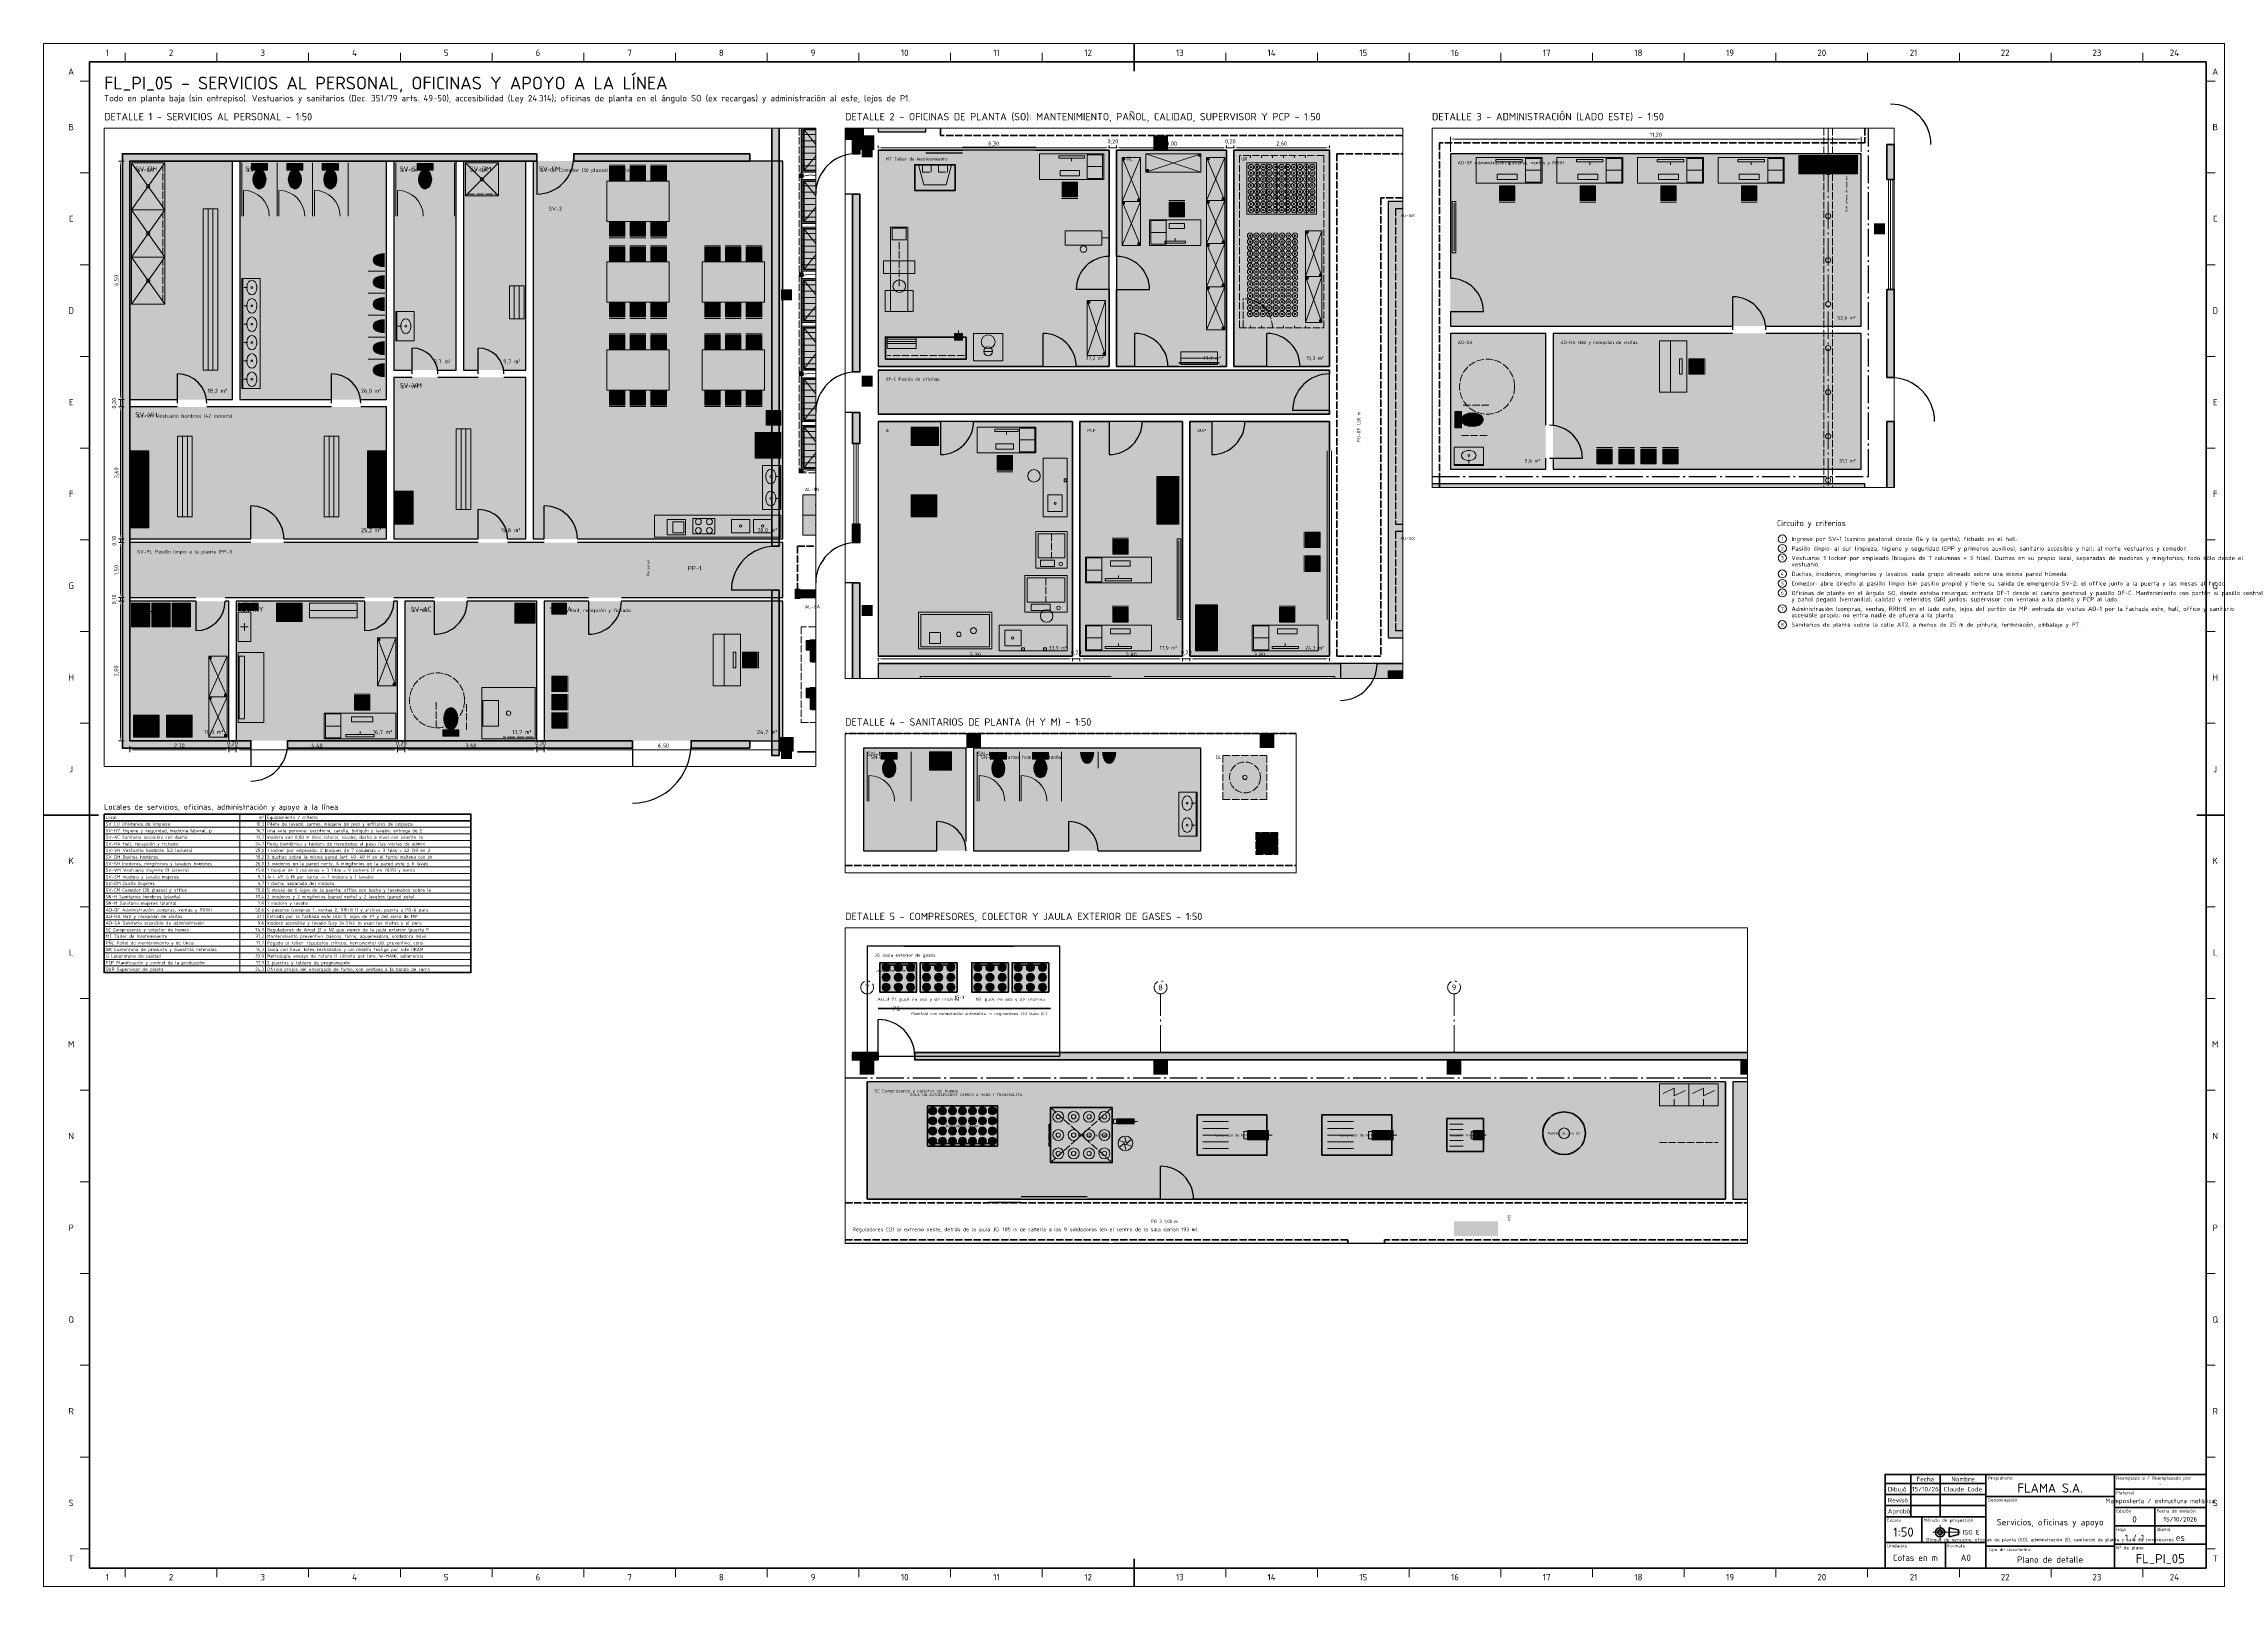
# Model space of a CAD drawing. Header units: millimetres. Extents: x 0 to 1189, y 0 to 841.
import ezdxf
from ezdxf.enums import TextEntityAlignment as Align

# ---------------------------------------------------------------- set-up
doc = ezdxf.new("R2010")
doc.units = ezdxf.units.MM
doc.linetypes.add('IRAM-E-TRAZOS', pattern=[5, 4, -1])
doc.linetypes.add('IRAM-F-TRAZO-PUNTO', pattern=[20, 15, -2, 1, -2])
for name, color, linetype, lineweight in [('01-VISIBLE', 7, 'CONTINUOUS', 70), ('03-EJE', 1, 'IRAM-F-TRAZO-PUNTO', 18), ('06-TEXTO', 7, 'CONTINUOUS', 25), ('07-RECUADRO', 7, 'CONTINUOUS', 70), ('08-FINA', 5, 'CONTINUOUS', 18), ('10-ROTULO', 7, 'CONTINUOUS', 35), ('11-TEXTO-ROTULO', 7, 'CONTINUOUS', 25), ('A-ABERTURA', 7, 'CONTINUOUS', 25), ('A-COLUMNA', 7, 'CONTINUOUS', 50), ('A-COTA', 7, 'CONTINUOUS', 18), ('A-EJE', 1, 'IRAM-F-TRAZO-PUNTO', 18), ('A-EQUIPO-FINO', 8, 'CONTINUOUS', 13), ('A-EQUIPO-OCULTO', 8, 'IRAM-E-TRAZOS', 13), ('A-EQUIPO-RELLENO', 9, 'CONTINUOUS', 13), ('A-EXTERIOR', 8, 'CONTINUOUS', 25), ('A-LOCAL', 7, 'CONTINUOUS', 25), ('A-MURO', 7, 'CONTINUOUS', 50), ('A-RELLENO', 9, 'CONTINUOUS', 13), ('A-SECTOR', 1, 'CONTINUOUS', 25), ('A-SECTOR-TXT', 1, 'CONTINUOUS', 25), ('A-SEGURIDAD', 1, 'IRAM-E-TRAZOS', 18), ('A-TABIQUE', 7, 'CONTINUOUS', 50), ('A-TEXTO', 7, 'CONTINUOUS', 18)]:
    doc.layers.add(name, color=color, linetype=linetype, lineweight=lineweight)
for name, color, linetype, lineweight, true_color in [('A-AREA-TRABAJO', 30, 'CONTINUOUS', 13, 0xeb963c), ('A-DEFENSA', 2, 'CONTINUOUS', 35, 0xe6b400), ('A-EQUIPO', 30, 'CONTINUOUS', 35, 0xe67800), ('A-MOBILIARIO', 8, 'CONTINUOUS', 18, 0x50505a), ('A-PASILLO', 2, 'IRAM-E-TRAZOS', 35, 0xd7a500), ('A-PULMON', 6, 'IRAM-E-TRAZOS', 25, 0xdc00c8), ('A-SENDA', 2, 'CONTINUOUS', 25, 0xd7a500), ('A-VENTANA', 4, 'CONTINUOUS', 18, 0x0096c8), ('A-ZONA-LOG', 5, 'IRAM-F-TRAZO-PUNTO', 25, 0x285ac8)]:
    doc.layers.add(name, color=color, linetype=linetype, lineweight=lineweight, true_color=true_color)
doc.styles.add('ISO3098', font='isocpeur.ttf')
doc.dimstyles.new('FLAMA-IRAM', dxfattribs={"dimtxt": 3.5, "dimasz": 3.5, "dimexe": 2, "dimexo": 1.5, "dimgap": 1, "dimtad": 1, "dimdec": 1, "dimtxsty": 'ISO3098', "dimblk": 'IRAM_FLECHA', "dimblk1": 'IRAM_FLECHA', "dimblk2": 'IRAM_FLECHA', "dimcen": 2.5, "dimclrd": 3, "dimclre": 3, "dimclrt": 3, "dimazin": 3, "dimtfac": 1, "dimtmove": 0, "dimatfit": 3, "dimlwd": 18, "dimlwe": 18})

# ---------------------------------------------------------------- blocks, each defined once
blk = doc.blocks.new('IRAM_FLECHA')
blk.add_solid([(0, 0), (-1, 0.125), (-1, -0.125)])

msp = doc.modelspace()

# ---------------------------------------------------------------- hatches: boundary and pattern name
at = {"layer": 'A-COLUMNA', "true_color": 0x000000}
h = msp.add_hatch(color=7, dxfattribs=at)
h.dxf.hatch_style = 1
h.paths.add_polyline_path([(445, 783), (453, 783), (453, 791), (445, 791)])
h = msp.add_hatch(color=7, dxfattribs=at)
h.dxf.hatch_style = 1
h.paths.add_polyline_path([(446, 779), (452, 779), (452, 785), (446, 785)])
h = msp.add_hatch(color=7, dxfattribs=at)
h.dxf.hatch_style = 1
h.paths.add_polyline_path([(605, 783), (613, 783), (613, 791), (605, 791)])
h = msp.add_hatch(color=7, dxfattribs=at)
h.dxf.hatch_style = 1
h.paths.add_polyline_path([(998, 737), (1004, 737), (1004, 743), (998, 743)])
h = msp.add_hatch(color=7, dxfattribs=at)
h.dxf.hatch_style = 1
h.paths.add_polyline_path([(402, 701), (408, 701), (408, 707), (402, 707)])
h = msp.add_hatch(color=7, dxfattribs=at)
h.dxf.hatch_style = 1
h.paths.add_polyline_path([(446, 654), (452, 654), (452, 660), (446, 660)])
h = msp.add_hatch(color=7, dxfattribs=at)
h.dxf.hatch_style = 1
h.paths.add_polyline_path([(446, 529), (452, 529), (452, 535), (446, 535)])
h = msp.add_hatch(color=7, dxfattribs=at)
h.dxf.hatch_style = 1
h.paths.add_polyline_path([(503, 457), (511, 457), (511, 465), (503, 465)])
h = msp.add_hatch(color=7, dxfattribs=at)
h.dxf.hatch_style = 1
h.paths.add_polyline_path([(663, 457), (671, 457), (671, 465), (663, 465)])
h = msp.add_hatch(color=7, dxfattribs=at)
h.dxf.hatch_style = 1
h.paths.add_polyline_path([(401, 455), (409, 455), (409, 463), (401, 463)])
h = msp.add_hatch(color=7, dxfattribs=at)
h.dxf.hatch_style = 1
h.paths.add_polyline_path([(402, 451), (408, 451), (408, 457), (402, 457)])
h = msp.add_hatch(color=7, dxfattribs=at)
h.dxf.hatch_style = 1
h.paths.add_polyline_path([(445, 279), (453, 279), (453, 287), (445, 287)])
h = msp.add_hatch(color=7, dxfattribs=at)
h.dxf.hatch_style = 1
h.paths.add_polyline_path([(605, 279), (613, 279), (613, 287), (605, 287)])
h = msp.add_hatch(color=7, dxfattribs=at)
h.dxf.hatch_style = 1
h.paths.add_polyline_path([(765, 279), (773, 279), (773, 287), (765, 287)])
h = msp.add_hatch(color=7, dxfattribs=at)
h.dxf.hatch_style = 1
h.paths.add_polyline_path([(925, 279), (925, 287), (929, 287), (929, 279)])
at = {"layer": 'A-DEFENSA', "true_color": 0x1e1e1e}
h = msp.add_hatch(color=7, dxfattribs=at)
h.dxf.hatch_style = 1
h.paths.add_polyline_path([(409.4, 538.2), (412.6, 538.2), (412.6, 543.8), (409.4, 543.8)])
at = {"layer": 'A-DEFENSA', "true_color": 0xf5c800}
h = msp.add_hatch(color=7, dxfattribs=at)
h.dxf.hatch_style = 1
h.paths.add_polyline_path([(411, 539), (411, 543), (421, 543), (421, 539)])
at = {"layer": 'A-EQUIPO-RELLENO', "true_color": 0xeedec0}
h = msp.add_hatch(color=7, dxfattribs=at)
h.dxf.hatch_style = 1
h.paths.add_polyline_path([(413.6, 771), (413.6, 794.9), (421, 794.9), (421, 771)])
at = {"layer": 'A-EQUIPO-RELLENO', "true_color": 0xc8e1fa}
h = msp.add_hatch(color=7, dxfattribs=at)
h.dxf.hatch_style = 1
h.paths.add_polyline_path([(66, 750.333), (66, 776), (48, 776), (48, 750.333)])
at = {"layer": 'A-EQUIPO-RELLENO', "true_color": 0xf8f8fc}
h = msp.add_hatch(color=7, dxfattribs=at)
h.dxf.hatch_style = 1
h.paths.add_polyline_path([(113.267, 772), (122.067, 772), (122.067, 775.6), (113.267, 775.6)])
h = msp.add_hatch(color=7, dxfattribs=at)
h.dxf.hatch_style = 1
h.paths.add_polyline_path([(132.6, 772), (141.4, 772), (141.4, 775.6), (132.6, 775.6)])
h = msp.add_hatch(color=7, dxfattribs=at)
h.dxf.hatch_style = 1
h.paths.add_polyline_path([(151.933, 772), (160.733, 772), (160.733, 775.6), (151.933, 775.6)])
h = msp.add_hatch(color=7, dxfattribs=at)
h.dxf.hatch_style = 1
h.paths.add_polyline_path([(203.6, 772), (212.4, 772), (212.4, 775.6), (203.6, 775.6)])
at = {"layer": 'A-EQUIPO-RELLENO', "true_color": 0xc8e1fa}
h = msp.add_hatch(color=7, dxfattribs=at)
h.dxf.hatch_style = 1
h.paths.add_polyline_path([(230, 758), (248, 758), (248, 776), (230, 776)])
at = {"layer": 'A-EQUIPO-RELLENO', "true_color": 0xd6e2f0}
h = msp.add_hatch(color=7, dxfattribs=at)
h.dxf.hatch_style = 1
h.paths.add_polyline_path([(308.467, 774), (316.867, 774), (316.867, 766), (308.467, 766)])
h = msp.add_hatch(color=7, dxfattribs=at)
h.dxf.hatch_style = 1
h.paths.add_polyline_path([(319.8, 774), (328.2, 774), (328.2, 766), (319.8, 766)])
h = msp.add_hatch(color=7, dxfattribs=at)
h.dxf.hatch_style = 1
h.paths.add_polyline_path([(331.133, 774), (339.533, 774), (339.533, 766), (331.133, 766)])
at = {"layer": 'A-EQUIPO-RELLENO', "true_color": 0xe6e6e6}
h = msp.add_hatch(color=7, dxfattribs=at)
h.dxf.hatch_style = 1
h.paths.add_polyline_path([(497, 775), (475, 775), (475, 761), (497, 761)])
at = {"layer": 'A-EQUIPO-RELLENO', "true_color": 0xeedec0}
h = msp.add_hatch(color=7, dxfattribs=at)
h.dxf.hatch_style = 1
h.paths.add_polyline_path([(543, 767), (578, 767), (578, 781), (543, 781)])
at = {"layer": 'A-EQUIPO-RELLENO', "true_color": 0xeeeeee}
h = msp.add_hatch(color=7, dxfattribs=at)
h.dxf.hatch_style = 1
h.paths.add_polyline_path([(598, 755), (598, 779), (588, 779), (588, 755)])
at = {"layer": 'A-EQUIPO-RELLENO', "true_color": 0x969ba0}
h = msp.add_hatch(color=7, dxfattribs=at)
h.dxf.hatch_style = 1
h.paths.add_polyline_path([(589.4, 777.6), (589.4, 778.8), (588.2, 778.8), (588.2, 777.6)])
at = {"layer": 'A-EQUIPO-RELLENO', "true_color": 0xeeeeee}
h = msp.add_hatch(color=7, dxfattribs=at)
h.dxf.hatch_style = 1
h.paths.add_polyline_path([(601, 771), (631, 771), (631, 781), (601, 781)])
at = {"layer": 'A-EQUIPO-RELLENO', "true_color": 0x969ba0}
h = msp.add_hatch(color=7, dxfattribs=at)
h.dxf.hatch_style = 1
h.paths.add_polyline_path([(629.6, 779.6), (630.8, 779.6), (630.8, 780.8), (629.6, 780.8)])
at = {"layer": 'A-EQUIPO-RELLENO', "true_color": 0xeeeeee}
h = msp.add_hatch(color=7, dxfattribs=at)
h.dxf.hatch_style = 1
h.paths.add_polyline_path([(634, 779), (634, 755.5), (644, 755.5), (644, 779)])
at = {"layer": 'A-EQUIPO-RELLENO', "true_color": 0x969ba0}
h = msp.add_hatch(color=7, dxfattribs=at)
h.dxf.hatch_style = 1
h.paths.add_polyline_path([(634.2, 778.8), (634.2, 777.6), (635.4, 777.6), (635.4, 778.8)])
at = {"layer": 'A-EQUIPO-RELLENO', "true_color": 0xeedec0}
h = msp.add_hatch(color=7, dxfattribs=at)
h.dxf.hatch_style = 1
h.paths.add_polyline_path([(656, 748), (694, 748), (694, 776), (656, 776)])
h = msp.add_hatch(color=7, dxfattribs=at)
h.dxf.hatch_style = 1
h.paths.add_polyline_path([(781, 765), (817, 765), (817, 779), (781, 779)])
h = msp.add_hatch(color=7, dxfattribs=at)
h.dxf.hatch_style = 1
h.paths.add_polyline_path([(825, 765), (861, 765), (861, 779), (825, 779)])
h = msp.add_hatch(color=7, dxfattribs=at)
h.dxf.hatch_style = 1
h.paths.add_polyline_path([(869, 765), (905, 765), (905, 779), (869, 779)])
h = msp.add_hatch(color=7, dxfattribs=at)
h.dxf.hatch_style = 1
h.paths.add_polyline_path([(913, 765), (949, 765), (949, 779), (913, 779)])
at = {"layer": 'A-EQUIPO-RELLENO', "true_color": 0xeeeeee}
h = msp.add_hatch(color=7, dxfattribs=at)
h.dxf.hatch_style = 1
h.paths.add_polyline_path([(957, 770), (967.667, 770), (967.667, 780), (957, 780)])
h = msp.add_hatch(color=7, dxfattribs=at)
h.dxf.hatch_style = 1
h.paths.add_polyline_path([(967.667, 770), (978.333, 770), (978.333, 780), (967.667, 780)])
h = msp.add_hatch(color=7, dxfattribs=at)
h.dxf.hatch_style = 1
h.paths.add_polyline_path([(978.333, 770), (989, 770), (989, 780), (978.333, 780)])
at = {"layer": 'A-EQUIPO-RELLENO', "true_color": 0xf8f8fc}
h = msp.add_hatch(color=7, dxfattribs=at)
h.dxf.hatch_style = 1
h.paths.add_polyline_path([(121.267, 767), (121.05, 768.779), (120.424, 770.342), (119.467, 771.503), (118.292, 772.121), (117.042, 772.121), (115.867, 771.503), (114.909, 770.342), (114.284, 768.779), (114.067, 767), (114.284, 765.221), (114.909, 763.658), (115.867, 762.497), (117.042, 761.879), (118.292, 761.879), (119.467, 762.497), (120.424, 763.658), (121.05, 765.221), (121.267, 767)])
h = msp.add_hatch(color=7, dxfattribs=at)
h.dxf.hatch_style = 1
h.paths.add_polyline_path([(140.6, 767), (140.383, 768.779), (139.758, 770.342), (138.8, 771.503), (137.625, 772.121), (136.375, 772.121), (135.2, 771.503), (134.242, 770.342), (133.617, 768.779), (133.4, 767), (133.617, 765.221), (134.242, 763.658), (135.2, 762.497), (136.375, 761.879), (137.625, 761.879), (138.8, 762.497), (139.758, 763.658), (140.383, 765.221), (140.6, 767)])
h = msp.add_hatch(color=7, dxfattribs=at)
h.dxf.hatch_style = 1
h.paths.add_polyline_path([(159.933, 767), (159.716, 768.779), (159.091, 770.342), (158.133, 771.503), (156.958, 772.121), (155.708, 772.121), (154.533, 771.503), (153.576, 770.342), (152.95, 768.779), (152.733, 767), (152.95, 765.221), (153.576, 763.658), (154.533, 762.497), (155.708, 761.879), (156.958, 761.879), (158.133, 762.497), (159.091, 763.658), (159.716, 765.221), (159.933, 767)])
h = msp.add_hatch(color=7, dxfattribs=at)
h.dxf.hatch_style = 1
h.paths.add_polyline_path([(211.6, 767), (211.383, 768.779), (210.758, 770.342), (209.8, 771.503), (208.625, 772.121), (207.375, 772.121), (206.2, 771.503), (205.242, 770.342), (204.617, 768.779), (204.4, 767), (204.617, 765.221), (205.242, 763.658), (206.2, 762.497), (207.375, 761.879), (208.625, 761.879), (209.8, 762.497), (210.758, 763.658), (211.383, 765.221), (211.6, 767)])
at = {"layer": 'A-EQUIPO-RELLENO', "true_color": 0xeedec0}
h = msp.add_hatch(color=7, dxfattribs=at)
h.dxf.hatch_style = 1
h.paths.add_polyline_path([(307, 744), (341, 744), (341, 766), (307, 766)])
at = {"layer": 'A-EQUIPO-RELLENO', "true_color": 0x969ba0}
h = msp.add_hatch(color=7, dxfattribs=at)
h.dxf.hatch_style = 1
h.paths.add_polyline_path([(414.2, 768), (414.2, 770), (412.2, 770), (412.2, 768)])
at = {"layer": 'A-EQUIPO-RELLENO', "true_color": 0xeedec0}
h = msp.add_hatch(color=7, dxfattribs=at)
h.dxf.hatch_style = 1
h.paths.add_polyline_path([(413.6, 743), (413.6, 766.9), (421, 766.9), (421, 743)])
at = {"layer": 'A-EQUIPO-RELLENO', "true_color": 0xd6e2f0}
h = msp.add_hatch(color=7, dxfattribs=at)
h.dxf.hatch_style = 1
h.paths.add_polyline_path([(563.65, 757.4), (555.25, 757.4), (555.25, 765.4), (563.65, 765.4)])
at = {"layer": 'A-EQUIPO-RELLENO', "true_color": 0x969ba0}
h = msp.add_hatch(color=7, dxfattribs=at)
h.dxf.hatch_style = 1
h.paths.add_polyline_path([(601.2, 771.2), (602.4, 771.2), (602.4, 772.4), (601.2, 772.4)])
at = {"layer": 'A-EQUIPO-RELLENO', "true_color": 0xd6e2f0}
h = msp.add_hatch(color=7, dxfattribs=at)
h.dxf.hatch_style = 1
h.paths.add_polyline_path([(802.12, 755.4), (793.72, 755.4), (793.72, 763.4), (802.12, 763.4)])
h = msp.add_hatch(color=7, dxfattribs=at)
h.dxf.hatch_style = 1
h.paths.add_polyline_path([(846.12, 755.4), (837.72, 755.4), (837.72, 763.4), (846.12, 763.4)])
h = msp.add_hatch(color=7, dxfattribs=at)
h.dxf.hatch_style = 1
h.paths.add_polyline_path([(890.12, 755.4), (881.72, 755.4), (881.72, 763.4), (890.12, 763.4)])
h = msp.add_hatch(color=7, dxfattribs=at)
h.dxf.hatch_style = 1
h.paths.add_polyline_path([(934.12, 755.4), (925.72, 755.4), (925.72, 763.4), (934.12, 763.4)])
at = {"layer": 'A-EQUIPO-RELLENO', "true_color": 0xc8e1fa}
h = msp.add_hatch(color=7, dxfattribs=at)
h.dxf.hatch_style = 1
h.paths.add_polyline_path([(66, 724.667), (66, 750.333), (48, 750.333), (48, 724.667)])
at = {"layer": 'A-EQUIPO-RELLENO', "true_color": 0xeedec0}
h = msp.add_hatch(color=7, dxfattribs=at)
h.dxf.hatch_style = 1
h.paths.add_polyline_path([(87, 751), (87, 663), (95, 663), (95, 751)])
at = {"layer": 'A-EQUIPO-RELLENO', "true_color": 0xeeeeee}
h = msp.add_hatch(color=7, dxfattribs=at)
h.dxf.hatch_style = 1
h.paths.add_polyline_path([(598, 731), (598, 755), (588, 755), (588, 731)])
at = {"layer": 'A-EQUIPO-RELLENO', "true_color": 0x969ba0}
h = msp.add_hatch(color=7, dxfattribs=at)
h.dxf.hatch_style = 1
h.paths.add_polyline_path([(589.4, 753.6), (589.4, 754.8), (588.2, 754.8), (588.2, 753.6)])
h = msp.add_hatch(color=7, dxfattribs=at)
h.dxf.hatch_style = 1
h.paths.add_polyline_path([(597.8, 755.2), (597.8, 756.4), (596.6, 756.4), (596.6, 755.2)])
at = {"layer": 'A-EQUIPO-RELLENO', "true_color": 0xd6e2f0}
h = msp.add_hatch(color=7, dxfattribs=at)
h.dxf.hatch_style = 1
h.paths.add_polyline_path([(613.64, 754.6), (622.04, 754.6), (622.04, 746.6), (613.64, 746.6)])
at = {"layer": 'A-EQUIPO-RELLENO', "true_color": 0xeeeeee}
h = msp.add_hatch(color=7, dxfattribs=at)
h.dxf.hatch_style = 1
h.paths.add_polyline_path([(634, 755.5), (634, 732), (644, 732), (644, 755.5)])
at = {"layer": 'A-EQUIPO-RELLENO', "true_color": 0x969ba0}
h = msp.add_hatch(color=7, dxfattribs=at)
h.dxf.hatch_style = 1
h.paths.add_polyline_path([(634.2, 755.3), (634.2, 754.1), (635.4, 754.1), (635.4, 755.3)])
h = msp.add_hatch(color=7, dxfattribs=at)
h.dxf.hatch_style = 1
h.paths.add_polyline_path([(642.6, 756.9), (642.6, 755.7), (643.8, 755.7), (643.8, 756.9)])
at = {"layer": 'A-EQUIPO-RELLENO', "true_color": 0xffffff}
h = msp.add_hatch(color=7, dxfattribs=at)
h.dxf.hatch_style = 1
h.paths.add_polyline_path([(770, 727), (770, 755), (768, 755), (768, 727)])
at = {"layer": 'A-EQUIPO-RELLENO', "true_color": 0xd6e2f0}
h = msp.add_hatch(color=7, dxfattribs=at)
h.dxf.hatch_style = 1
h.paths.add_polyline_path([(316.867, 736), (308.467, 736), (308.467, 744), (316.867, 744)])
h = msp.add_hatch(color=7, dxfattribs=at)
h.dxf.hatch_style = 1
h.paths.add_polyline_path([(328.2, 736), (319.8, 736), (319.8, 744), (328.2, 744)])
h = msp.add_hatch(color=7, dxfattribs=at)
h.dxf.hatch_style = 1
h.paths.add_polyline_path([(339.533, 736), (331.133, 736), (331.133, 744), (339.533, 744)])
at = {"layer": 'A-EQUIPO-RELLENO', "true_color": 0xeedec0}
h = msp.add_hatch(color=7, dxfattribs=at)
h.dxf.hatch_style = 1
h.paths.add_polyline_path([(413.6, 717), (413.6, 740.9), (421, 740.9), (421, 717)])
at = {"layer": 'A-EQUIPO-RELLENO', "true_color": 0xeeeeee}
h = msp.add_hatch(color=7, dxfattribs=at)
h.dxf.hatch_style = 1
h.paths.add_polyline_path([(471.25, 695), (471.25, 741), (461.75, 741), (461.75, 695)])
at = {"layer": 'A-EQUIPO-RELLENO', "true_color": 0xcdd0d4}
h = msp.add_hatch(color=7, dxfattribs=at)
h.dxf.hatch_style = 1
h.paths.add_polyline_path([(557, 739), (557, 731.2), (577, 731.2), (577, 739)])
at = {"layer": 'A-EQUIPO-RELLENO', "true_color": 0xeedec0}
h = msp.add_hatch(color=7, dxfattribs=at)
h.dxf.hatch_style = 1
h.paths.add_polyline_path([(631, 745), (603, 745), (603, 731), (631, 731)])
at = {"layer": 'A-EQUIPO-RELLENO', "true_color": 0xeeeeee}
h = msp.add_hatch(color=7, dxfattribs=at)
h.dxf.hatch_style = 1
h.paths.add_polyline_path([(688, 739), (688, 714), (697, 714), (697, 739)])
at = {"layer": 'A-EQUIPO-RELLENO', "true_color": 0x969ba0}
h = msp.add_hatch(color=7, dxfattribs=at)
h.dxf.hatch_style = 1
h.paths.add_polyline_path([(688.2, 738.8), (688.2, 737.6), (689.4, 737.6), (689.4, 738.8)])
at = {"layer": 'A-EQUIPO-RELLENO', "true_color": 0xf8f8fc}
h = msp.add_hatch(color=7, dxfattribs=at)
h.dxf.hatch_style = 1
h.paths.add_polyline_path([(185.6, 719.4), (184.047, 719.523), (182.6, 719.882), (181.357, 720.454), (180.404, 721.2), (179.804, 722.068), (179.6, 723), (179.804, 723.932), (180.404, 724.8), (181.357, 725.546), (182.6, 726.118), (184.047, 726.477), (185.6, 726.6)])
at = {"layer": 'A-EQUIPO-RELLENO', "true_color": 0xd6e2f0}
h = msp.add_hatch(color=7, dxfattribs=at)
h.dxf.hatch_style = 1
h.paths.add_polyline_path([(308.467, 730), (316.867, 730), (316.867, 722), (308.467, 722)])
h = msp.add_hatch(color=7, dxfattribs=at)
h.dxf.hatch_style = 1
h.paths.add_polyline_path([(319.8, 730), (328.2, 730), (328.2, 722), (319.8, 722)])
h = msp.add_hatch(color=7, dxfattribs=at)
h.dxf.hatch_style = 1
h.paths.add_polyline_path([(331.133, 730), (339.533, 730), (339.533, 722), (331.133, 722)])
h = msp.add_hatch(color=7, dxfattribs=at)
h.dxf.hatch_style = 1
h.paths.add_polyline_path([(360.467, 730), (368.867, 730), (368.867, 722), (360.467, 722)])
h = msp.add_hatch(color=7, dxfattribs=at)
h.dxf.hatch_style = 1
h.paths.add_polyline_path([(371.8, 730), (380.2, 730), (380.2, 722), (371.8, 722)])
h = msp.add_hatch(color=7, dxfattribs=at)
h.dxf.hatch_style = 1
h.paths.add_polyline_path([(383.133, 730), (391.533, 730), (391.533, 722), (383.133, 722)])
at = {"layer": 'A-EQUIPO-RELLENO', "true_color": 0x969ba0}
h = msp.add_hatch(color=7, dxfattribs=at)
h.dxf.hatch_style = 1
h.paths.add_polyline_path([(597.8, 731.2), (597.8, 732.4), (596.6, 732.4), (596.6, 731.2)])
at = {"layer": 'A-EQUIPO-RELLENO', "true_color": 0xeeeeee}
h = msp.add_hatch(color=7, dxfattribs=at)
h.dxf.hatch_style = 1
h.paths.add_polyline_path([(634, 732), (634, 708.5), (644, 708.5), (644, 732)])
at = {"layer": 'A-EQUIPO-RELLENO', "true_color": 0x969ba0}
h = msp.add_hatch(color=7, dxfattribs=at)
h.dxf.hatch_style = 1
h.paths.add_polyline_path([(634.2, 731.8), (634.2, 730.6), (635.4, 730.6), (635.4, 731.8)])
h = msp.add_hatch(color=7, dxfattribs=at)
h.dxf.hatch_style = 1
h.paths.add_polyline_path([(642.6, 733.4), (642.6, 732.2), (643.8, 732.2), (643.8, 733.4)])
at = {"layer": 'A-EQUIPO-RELLENO', "true_color": 0xc8e1fa}
h = msp.add_hatch(color=7, dxfattribs=at)
h.dxf.hatch_style = 1
h.paths.add_polyline_path([(66, 699), (66, 724.667), (48, 724.667), (48, 699)])
at = {"layer": 'A-EQUIPO-RELLENO', "true_color": 0xf8f8fc}
h = msp.add_hatch(color=7, dxfattribs=at)
h.dxf.hatch_style = 1
h.paths.add_polyline_path([(185.6, 707.4), (184.047, 707.523), (182.6, 707.882), (181.357, 708.454), (180.404, 709.2), (179.804, 710.068), (179.6, 711), (179.804, 711.932), (180.404, 712.8), (181.357, 713.546), (182.6, 714.118), (184.047, 714.477), (185.6, 714.6)])
at = {"layer": 'A-EQUIPO-RELLENO', "true_color": 0xeedec0}
h = msp.add_hatch(color=7, dxfattribs=at)
h.dxf.hatch_style = 1
h.paths.add_polyline_path([(307, 700), (341, 700), (341, 722), (307, 722)])
h = msp.add_hatch(color=7, dxfattribs=at)
h.dxf.hatch_style = 1
h.paths.add_polyline_path([(359, 700), (393, 700), (393, 722), (359, 722)])
at = {"layer": 'A-EQUIPO-RELLENO', "true_color": 0x969ba0}
h = msp.add_hatch(color=7, dxfattribs=at)
h.dxf.hatch_style = 1
h.paths.add_polyline_path([(414.2, 714), (414.2, 716), (412.2, 716), (412.2, 714)])
at = {"layer": 'A-EQUIPO-RELLENO', "true_color": 0xeeeeee}
h = msp.add_hatch(color=7, dxfattribs=at)
h.dxf.hatch_style = 1
h.paths.add_polyline_path([(688, 714), (688, 689), (697, 689), (697, 714)])
at = {"layer": 'A-EQUIPO-RELLENO', "true_color": 0x969ba0}
h = msp.add_hatch(color=7, dxfattribs=at)
h.dxf.hatch_style = 1
h.paths.add_polyline_path([(688.2, 713.8), (688.2, 712.6), (689.4, 712.6), (689.4, 713.8)])
h = msp.add_hatch(color=7, dxfattribs=at)
h.dxf.hatch_style = 1
h.paths.add_polyline_path([(695.6, 715.4), (695.6, 714.2), (696.8, 714.2), (696.8, 715.4)])
at = {"layer": 'A-EQUIPO-RELLENO', "true_color": 0xf8f8fc}
h = msp.add_hatch(color=7, dxfattribs=at)
h.dxf.hatch_style = 1
h.paths.add_polyline_path([(118, 653), (118, 713), (108, 713), (108, 653)])
h = msp.add_hatch(color=7, dxfattribs=at)
h.dxf.hatch_style = 1
h.paths.add_polyline_path([(185.6, 695.4), (184.047, 695.523), (182.6, 695.882), (181.357, 696.454), (180.404, 697.2), (179.804, 698.068), (179.6, 699), (179.804, 699.932), (180.404, 700.8), (181.357, 701.546), (182.6, 702.118), (184.047, 702.477), (185.6, 702.6)])
at = {"layer": 'A-EQUIPO-RELLENO', "true_color": 0xeedec0}
h = msp.add_hatch(color=7, dxfattribs=at)
h.dxf.hatch_style = 1
h.paths.add_polyline_path([(254, 709), (254, 691), (262, 691), (262, 709)])
h = msp.add_hatch(color=7, dxfattribs=at)
h.dxf.hatch_style = 1
h.paths.add_polyline_path([(413.6, 689), (413.6, 712.9), (421, 712.9), (421, 689)])
at = {"layer": 'A-EQUIPO-RELLENO', "true_color": 0xcdd0d4}
h = msp.add_hatch(color=7, dxfattribs=at)
h.dxf.hatch_style = 1
h.paths.add_polyline_path([(474.1, 695), (474.1, 706.5), (458.9, 706.5), (458.9, 695)])
at = {"layer": 'A-EQUIPO-RELLENO', "true_color": 0xeeeeee}
h = msp.add_hatch(color=7, dxfattribs=at)
h.dxf.hatch_style = 1
h.paths.add_polyline_path([(634, 708.5), (634, 685), (644, 685), (644, 708.5)])
at = {"layer": 'A-EQUIPO-RELLENO', "true_color": 0x969ba0}
h = msp.add_hatch(color=7, dxfattribs=at)
h.dxf.hatch_style = 1
h.paths.add_polyline_path([(634.2, 708.3), (634.2, 707.1), (635.4, 707.1), (635.4, 708.3)])
h = msp.add_hatch(color=7, dxfattribs=at)
h.dxf.hatch_style = 1
h.paths.add_polyline_path([(642.6, 709.9), (642.6, 708.7), (643.8, 708.7), (643.8, 709.9)])
at = {"layer": 'A-EQUIPO-RELLENO', "true_color": 0xf8f8fc}
h = msp.add_hatch(color=7, dxfattribs=at)
h.dxf.hatch_style = 1
h.paths.add_polyline_path([(185.6, 683.4), (184.047, 683.523), (182.6, 683.882), (181.357, 684.454), (180.404, 685.2), (179.804, 686.068), (179.6, 687), (179.804, 687.932), (180.404, 688.8), (181.357, 689.546), (182.6, 690.118), (184.047, 690.477), (185.6, 690.6)])
h = msp.add_hatch(color=7, dxfattribs=at)
h.dxf.hatch_style = 1
h.paths.add_polyline_path([(202, 679), (202, 695), (192, 695), (192, 679)])
at = {"layer": 'A-EQUIPO-RELLENO', "true_color": 0xd6e2f0}
h = msp.add_hatch(color=7, dxfattribs=at)
h.dxf.hatch_style = 1
h.paths.add_polyline_path([(316.867, 692), (308.467, 692), (308.467, 700), (316.867, 700)])
h = msp.add_hatch(color=7, dxfattribs=at)
h.dxf.hatch_style = 1
h.paths.add_polyline_path([(328.2, 692), (319.8, 692), (319.8, 700), (328.2, 700)])
h = msp.add_hatch(color=7, dxfattribs=at)
h.dxf.hatch_style = 1
h.paths.add_polyline_path([(339.533, 692), (331.133, 692), (331.133, 700), (339.533, 700)])
h = msp.add_hatch(color=7, dxfattribs=at)
h.dxf.hatch_style = 1
h.paths.add_polyline_path([(368.867, 692), (360.467, 692), (360.467, 700), (368.867, 700)])
h = msp.add_hatch(color=7, dxfattribs=at)
h.dxf.hatch_style = 1
h.paths.add_polyline_path([(380.2, 692), (371.8, 692), (371.8, 700), (380.2, 700)])
h = msp.add_hatch(color=7, dxfattribs=at)
h.dxf.hatch_style = 1
h.paths.add_polyline_path([(391.533, 692), (383.133, 692), (383.133, 700), (391.533, 700)])
at = {"layer": 'A-EQUIPO-RELLENO', "true_color": 0xeeeeee}
h = msp.add_hatch(color=7, dxfattribs=at)
h.dxf.hatch_style = 1
h.paths.add_polyline_path([(569, 701), (569, 671), (579, 671), (579, 701)])
at = {"layer": 'A-EQUIPO-RELLENO', "true_color": 0x969ba0}
h = msp.add_hatch(color=7, dxfattribs=at)
h.dxf.hatch_style = 1
h.paths.add_polyline_path([(569.2, 700.8), (569.2, 699.6), (570.4, 699.6), (570.4, 700.8)])
h = msp.add_hatch(color=7, dxfattribs=at)
h.dxf.hatch_style = 1
h.paths.add_polyline_path([(695.6, 690.4), (695.6, 689.2), (696.8, 689.2), (696.8, 690.4)])
at = {"layer": 'A-EQUIPO-RELLENO', "true_color": 0xf8f8fc}
h = msp.add_hatch(color=7, dxfattribs=at)
h.dxf.hatch_style = 1
h.paths.add_polyline_path([(185.6, 671.4), (184.047, 671.523), (182.6, 671.882), (181.357, 672.454), (180.404, 673.2), (179.804, 674.068), (179.6, 675), (179.804, 675.932), (180.404, 676.8), (181.357, 677.546), (182.6, 678.118), (184.047, 678.477), (185.6, 678.6)])
at = {"layer": 'A-EQUIPO-RELLENO', "true_color": 0xd6e2f0}
h = msp.add_hatch(color=7, dxfattribs=at)
h.dxf.hatch_style = 1
h.paths.add_polyline_path([(308.467, 682), (316.867, 682), (316.867, 674), (308.467, 674)])
h = msp.add_hatch(color=7, dxfattribs=at)
h.dxf.hatch_style = 1
h.paths.add_polyline_path([(319.8, 682), (328.2, 682), (328.2, 674), (319.8, 674)])
h = msp.add_hatch(color=7, dxfattribs=at)
h.dxf.hatch_style = 1
h.paths.add_polyline_path([(331.133, 682), (339.533, 682), (339.533, 674), (331.133, 674)])
h = msp.add_hatch(color=7, dxfattribs=at)
h.dxf.hatch_style = 1
h.paths.add_polyline_path([(360.467, 682), (368.867, 682), (368.867, 674), (360.467, 674)])
h = msp.add_hatch(color=7, dxfattribs=at)
h.dxf.hatch_style = 1
h.paths.add_polyline_path([(371.8, 682), (380.2, 682), (380.2, 674), (371.8, 674)])
h = msp.add_hatch(color=7, dxfattribs=at)
h.dxf.hatch_style = 1
h.paths.add_polyline_path([(383.133, 682), (391.533, 682), (391.533, 674), (383.133, 674)])
at = {"layer": 'A-EQUIPO-RELLENO', "true_color": 0xeedec0}
h = msp.add_hatch(color=7, dxfattribs=at)
h.dxf.hatch_style = 1
h.paths.add_polyline_path([(413.6, 663), (413.6, 686.9), (421, 686.9), (421, 663)])
h = msp.add_hatch(color=7, dxfattribs=at)
h.dxf.hatch_style = 1
h.paths.add_polyline_path([(503, 681), (459, 681), (459, 669), (503, 669)])
at = {"layer": 'A-EQUIPO-RELLENO', "true_color": 0xcdd0d4}
h = msp.add_hatch(color=7, dxfattribs=at)
h.dxf.hatch_style = 1
h.paths.add_polyline_path([(501, 683), (496.6, 683), (496.6, 679.4), (501, 679.4)])
at = {"layer": 'A-EQUIPO-RELLENO', "true_color": 0xeeeeee}
h = msp.add_hatch(color=7, dxfattribs=at)
h.dxf.hatch_style = 1
h.paths.add_polyline_path([(523, 683), (507, 683), (507, 668), (523, 668)])
at = {"layer": 'A-EQUIPO-RELLENO', "true_color": 0x969ba0}
h = msp.add_hatch(color=7, dxfattribs=at)
h.dxf.hatch_style = 1
h.paths.add_polyline_path([(642.6, 686.4), (642.6, 685.2), (643.8, 685.2), (643.8, 686.4)])
at = {"layer": 'A-EQUIPO-RELLENO', "true_color": 0xeeeeee}
h = msp.add_hatch(color=7, dxfattribs=at)
h.dxf.hatch_style = 1
h.paths.add_polyline_path([(881, 679), (881, 651), (887, 651), (887, 679)])
at = {"layer": 'A-EQUIPO-RELLENO', "true_color": 0xeedec0}
h = msp.add_hatch(color=7, dxfattribs=at)
h.dxf.hatch_style = 1
h.paths.add_polyline_path([(887, 679), (887, 651), (896, 651), (896, 679)])
at = {"layer": 'A-EQUIPO-RELLENO', "true_color": 0xf8f8fc}
h = msp.add_hatch(color=7, dxfattribs=at)
h.dxf.hatch_style = 1
h.paths.add_polyline_path([(185.6, 659.4), (184.047, 659.523), (182.6, 659.882), (181.357, 660.454), (180.404, 661.2), (179.804, 662.068), (179.6, 663), (179.804, 663.932), (180.404, 664.8), (181.357, 665.546), (182.6, 666.118), (184.047, 666.477), (185.6, 666.6)])
at = {"layer": 'A-EQUIPO-RELLENO', "true_color": 0xeedec0}
h = msp.add_hatch(color=7, dxfattribs=at)
h.dxf.hatch_style = 1
h.paths.add_polyline_path([(307, 652), (341, 652), (341, 674), (307, 674)])
h = msp.add_hatch(color=7, dxfattribs=at)
h.dxf.hatch_style = 1
h.paths.add_polyline_path([(359, 652), (393, 652), (393, 674), (359, 674)])
at = {"layer": 'A-EQUIPO-RELLENO', "true_color": 0x969ba0}
h = msp.add_hatch(color=7, dxfattribs=at)
h.dxf.hatch_style = 1
h.paths.add_polyline_path([(577.6, 672.4), (577.6, 671.2), (578.8, 671.2), (578.8, 672.4)])
at = {"layer": 'A-EQUIPO-RELLENO', "true_color": 0xeeeeee}
h = msp.add_hatch(color=7, dxfattribs=at)
h.dxf.hatch_style = 1
h.paths.add_polyline_path([(620, 666), (640, 666), (640, 673), (620, 673)])
at = {"layer": 'A-EQUIPO-RELLENO', "true_color": 0xd6e2f0}
h = msp.add_hatch(color=7, dxfattribs=at)
h.dxf.hatch_style = 1
h.paths.add_polyline_path([(905, 669.2), (905, 660.8), (897, 660.8), (897, 669.2)])
at = {"layer": 'A-EQUIPO-RELLENO', "true_color": 0x969ba0}
h = msp.add_hatch(color=7, dxfattribs=at)
h.dxf.hatch_style = 1
h.paths.add_polyline_path([(414.2, 660), (414.2, 662), (412.2, 662), (412.2, 660)])
at = {"layer": 'A-EQUIPO-RELLENO', "true_color": 0xeedec0}
h = msp.add_hatch(color=7, dxfattribs=at)
h.dxf.hatch_style = 1
h.paths.add_polyline_path([(413.6, 635), (413.6, 658.9), (421, 658.9), (421, 635)])
at = {"layer": 'A-EQUIPO-RELLENO', "true_color": 0xd6e2f0}
h = msp.add_hatch(color=7, dxfattribs=at)
h.dxf.hatch_style = 1
h.paths.add_polyline_path([(316.867, 644), (308.467, 644), (308.467, 652), (316.867, 652)])
h = msp.add_hatch(color=7, dxfattribs=at)
h.dxf.hatch_style = 1
h.paths.add_polyline_path([(328.2, 644), (319.8, 644), (319.8, 652), (328.2, 652)])
h = msp.add_hatch(color=7, dxfattribs=at)
h.dxf.hatch_style = 1
h.paths.add_polyline_path([(339.533, 644), (331.133, 644), (331.133, 652), (339.533, 652)])
h = msp.add_hatch(color=7, dxfattribs=at)
h.dxf.hatch_style = 1
h.paths.add_polyline_path([(368.867, 644), (360.467, 644), (360.467, 652), (368.867, 652)])
h = msp.add_hatch(color=7, dxfattribs=at)
h.dxf.hatch_style = 1
h.paths.add_polyline_path([(380.2, 644), (371.8, 644), (371.8, 652), (380.2, 652)])
h = msp.add_hatch(color=7, dxfattribs=at)
h.dxf.hatch_style = 1
h.paths.add_polyline_path([(391.533, 644), (383.133, 644), (383.133, 652), (391.533, 652)])
at = {"layer": 'A-EQUIPO-RELLENO', "true_color": 0xeedec0}
h = msp.add_hatch(color=7, dxfattribs=at)
h.dxf.hatch_style = 1
h.paths.add_polyline_path([(225, 631), (225, 587), (233, 587), (233, 631)])
at = {"layer": 'A-EQUIPO-RELLENO', "true_color": 0xc8e1fa}
h = msp.add_hatch(color=7, dxfattribs=at)
h.dxf.hatch_style = 1
h.paths.add_polyline_path([(394, 641), (394, 633), (402, 633), (402, 641)])
at = {"layer": 'A-EQUIPO-RELLENO', "true_color": 0xeedec0}
h = msp.add_hatch(color=7, dxfattribs=at)
h.dxf.hatch_style = 1
h.paths.add_polyline_path([(413.6, 609), (413.6, 632.9), (421, 632.9), (421, 609)])
at = {"layer": 'A-EQUIPO-RELLENO', "true_color": 0xeeeeee}
h = msp.add_hatch(color=7, dxfattribs=at)
h.dxf.hatch_style = 1
h.paths.add_polyline_path([(473, 622), (480.5, 622), (480.5, 632), (473, 632)])
h = msp.add_hatch(color=7, dxfattribs=at)
h.dxf.hatch_style = 1
h.paths.add_polyline_path([(480.5, 622), (488, 622), (488, 632), (480.5, 632)])
at = {"layer": 'A-EQUIPO-RELLENO', "true_color": 0xeedec0}
h = msp.add_hatch(color=7, dxfattribs=at)
h.dxf.hatch_style = 1
h.paths.add_polyline_path([(509, 618), (541, 618), (541, 632), (509, 632)])
at = {"layer": 'A-EQUIPO-RELLENO', "true_color": 0xf8f8fc}
h = msp.add_hatch(color=7, dxfattribs=at)
h.dxf.hatch_style = 1
h.paths.add_polyline_path([(773, 631.6), (773, 640.4), (769.4, 640.4), (769.4, 631.6)])
h = msp.add_hatch(color=7, dxfattribs=at)
h.dxf.hatch_style = 1
h.paths.add_polyline_path([(779, 639.8), (776.948, 639.571), (775.143, 638.911), (773.804, 637.9), (773.091, 636.66), (773.091, 635.34), (773.804, 634.1), (775.143, 633.089), (776.948, 632.429), (779, 632.2), (781.052, 632.429), (782.857, 633.089), (784.196, 634.1), (784.909, 635.34), (784.909, 636.66), (784.196, 637.9), (782.857, 638.911), (781.052, 639.571), (779, 639.8)])
at = {"layer": 'A-EQUIPO-RELLENO', "true_color": 0xeeeeee}
h = msp.add_hatch(color=7, dxfattribs=at)
h.dxf.hatch_style = 1
h.paths.add_polyline_path([(57.4, 613), (57.4, 619), (47.4, 619), (47.4, 613)])
at = {"layer": 'A-EQUIPO-RELLENO', "true_color": 0xeedec0}
h = msp.add_hatch(color=7, dxfattribs=at)
h.dxf.hatch_style = 1
h.paths.add_polyline_path([(81, 583), (81, 627), (73, 627), (73, 583)])
h = msp.add_hatch(color=7, dxfattribs=at)
h.dxf.hatch_style = 1
h.paths.add_polyline_path([(153, 627), (153, 583), (161, 583), (161, 627)])
at = {"layer": 'A-EQUIPO-RELLENO', "true_color": 0xeeeeee}
h = msp.add_hatch(color=7, dxfattribs=at)
h.dxf.hatch_style = 1
h.paths.add_polyline_path([(176.6, 619), (176.6, 613), (186.6, 613), (186.6, 619)])
at = {"layer": 'A-EQUIPO-RELLENO', "true_color": 0xffffff}
h = msp.add_hatch(color=7, dxfattribs=at)
h.dxf.hatch_style = 1
h.paths.add_polyline_path([(388, 629), (388, 615), (402, 615), (402, 629)])
at = {"layer": 'A-EQUIPO-RELLENO', "true_color": 0xf8f8fc}
h = msp.add_hatch(color=7, dxfattribs=at)
h.dxf.hatch_style = 1
h.paths.add_polyline_path([(785, 621), (769, 621), (769, 611), (785, 611)])
at = {"layer": 'A-EQUIPO-RELLENO', "true_color": 0xd6e2f0}
h = msp.add_hatch(color=7, dxfattribs=at)
h.dxf.hatch_style = 1
h.paths.add_polyline_path([(846.8, 620), (855.2, 620), (855.2, 612), (846.8, 612)])
h = msp.add_hatch(color=7, dxfattribs=at)
h.dxf.hatch_style = 1
h.paths.add_polyline_path([(858.8, 620), (867.2, 620), (867.2, 612), (858.8, 612)])
h = msp.add_hatch(color=7, dxfattribs=at)
h.dxf.hatch_style = 1
h.paths.add_polyline_path([(870.8, 620), (879.2, 620), (879.2, 612), (870.8, 612)])
h = msp.add_hatch(color=7, dxfattribs=at)
h.dxf.hatch_style = 1
h.paths.add_polyline_path([(882.8, 620), (891.2, 620), (891.2, 612), (882.8, 612)])
at = {"layer": 'A-EQUIPO-RELLENO', "true_color": 0xeeeeee}
h = msp.add_hatch(color=7, dxfattribs=at)
h.dxf.hatch_style = 1
h.paths.add_polyline_path([(57.4, 607), (57.4, 613), (47.4, 613), (47.4, 607)])
h = msp.add_hatch(color=7, dxfattribs=at)
h.dxf.hatch_style = 1
h.paths.add_polyline_path([(57.4, 601), (57.4, 607), (47.4, 607), (47.4, 601)])
h = msp.add_hatch(color=7, dxfattribs=at)
h.dxf.hatch_style = 1
h.paths.add_polyline_path([(176.6, 613), (176.6, 607), (186.6, 607), (186.6, 613)])
h = msp.add_hatch(color=7, dxfattribs=at)
h.dxf.hatch_style = 1
h.paths.add_polyline_path([(176.6, 607), (176.6, 601), (186.6, 601), (186.6, 607)])
at = {"layer": 'A-EQUIPO-RELLENO', "true_color": 0xf8f8fc}
h = msp.add_hatch(color=7, dxfattribs=at)
h.dxf.hatch_style = 1
h.paths.add_polyline_path([(392, 611), (392, 587), (402, 587), (402, 611)])
at = {"layer": 'A-EQUIPO-RELLENO', "true_color": 0x969ba0}
h = msp.add_hatch(color=7, dxfattribs=at)
h.dxf.hatch_style = 1
h.paths.add_polyline_path([(414.2, 607), (414.2, 609), (412.2, 609), (412.2, 607)])
at = {"layer": 'A-EQUIPO-RELLENO', "true_color": 0xd6e2f0}
h = msp.add_hatch(color=7, dxfattribs=at)
h.dxf.hatch_style = 1
h.paths.add_polyline_path([(528.24, 608.4), (519.84, 608.4), (519.84, 616.4), (528.24, 616.4)])
at = {"layer": 'A-EQUIPO-RELLENO', "true_color": 0xecf0ec}
h = msp.add_hatch(color=7, dxfattribs=at)
h.dxf.hatch_style = 1
h.paths.add_polyline_path([(545, 615), (545, 583), (558, 583), (558, 615)])
at = {"layer": 'A-EQUIPO-RELLENO', "true_color": 0xeeeeee}
h = msp.add_hatch(color=7, dxfattribs=at)
h.dxf.hatch_style = 1
h.paths.add_polyline_path([(57.4, 595), (57.4, 601), (47.4, 601), (47.4, 595)])
h = msp.add_hatch(color=7, dxfattribs=at)
h.dxf.hatch_style = 1
h.paths.add_polyline_path([(57.4, 589), (57.4, 595), (47.4, 595), (47.4, 589)])
h = msp.add_hatch(color=7, dxfattribs=at)
h.dxf.hatch_style = 1
h.paths.add_polyline_path([(176.6, 601), (176.6, 595), (186.6, 595), (186.6, 601)])
h = msp.add_hatch(color=7, dxfattribs=at)
h.dxf.hatch_style = 1
h.paths.add_polyline_path([(176.6, 595), (176.6, 589), (186.6, 589), (186.6, 595)])
h = msp.add_hatch(color=7, dxfattribs=at)
h.dxf.hatch_style = 1
h.paths.add_polyline_path([(201.4, 591), (201.4, 597), (191.4, 597), (191.4, 591)])
at = {"layer": 'A-EQUIPO-RELLENO', "true_color": 0xfad73c}
h = msp.add_hatch(color=7, dxfattribs=at)
h.dxf.hatch_style = 1
h.paths.add_polyline_path([(414, 573), (414, 595), (421, 595), (421, 573)])
at = {"layer": 'A-EQUIPO-RELLENO', "true_color": 0xcdd0d4}
h = msp.add_hatch(color=7, dxfattribs=at)
h.dxf.hatch_style = 1
h.paths.add_polyline_path([(487, 583), (487, 595), (473, 595), (473, 583)])
at = {"layer": 'A-EQUIPO-RELLENO', "true_color": 0xeeeeee}
h = msp.add_hatch(color=7, dxfattribs=at)
h.dxf.hatch_style = 1
h.paths.add_polyline_path([(607, 605), (607, 592), (619, 592), (619, 605)])
h = msp.add_hatch(color=7, dxfattribs=at)
h.dxf.hatch_style = 1
h.paths.add_polyline_path([(57.4, 583), (57.4, 589), (47.4, 589), (47.4, 583)])
h = msp.add_hatch(color=7, dxfattribs=at)
h.dxf.hatch_style = 1
h.paths.add_polyline_path([(57.4, 577), (57.4, 583), (47.4, 583), (47.4, 577)])
h = msp.add_hatch(color=7, dxfattribs=at)
h.dxf.hatch_style = 1
h.paths.add_polyline_path([(176.6, 589), (176.6, 583), (186.6, 583), (186.6, 589)])
h = msp.add_hatch(color=7, dxfattribs=at)
h.dxf.hatch_style = 1
h.paths.add_polyline_path([(176.6, 583), (176.6, 577), (186.6, 577), (186.6, 583)])
h = msp.add_hatch(color=7, dxfattribs=at)
h.dxf.hatch_style = 1
h.paths.add_polyline_path([(201.4, 585), (201.4, 591), (191.4, 591), (191.4, 585)])
h = msp.add_hatch(color=7, dxfattribs=at)
h.dxf.hatch_style = 1
h.paths.add_polyline_path([(201.4, 579), (201.4, 585), (191.4, 585), (191.4, 579)])
h = msp.add_hatch(color=7, dxfattribs=at)
h.dxf.hatch_style = 1
h.paths.add_polyline_path([(402, 584), (333, 584), (333, 572), (402, 572)])
h = msp.add_hatch(color=7, dxfattribs=at)
h.dxf.hatch_style = 1
h.paths.add_polyline_path([(607, 592), (607, 579), (619, 579), (619, 592)])
h = msp.add_hatch(color=7, dxfattribs=at)
h.dxf.hatch_style = 1
h.paths.add_polyline_path([(541, 575), (541, 555), (558, 555), (558, 575)])
at = {"layer": 'A-EQUIPO-RELLENO', "true_color": 0xffffff}
h = msp.add_hatch(color=7, dxfattribs=at)
h.dxf.hatch_style = 1
h.paths.add_polyline_path([(618, 571), (618, 527), (620, 527), (620, 571)])
at = {"layer": 'A-EQUIPO-RELLENO', "true_color": 0xd6e2f0}
h = msp.add_hatch(color=7, dxfattribs=at)
h.dxf.hatch_style = 1
h.paths.add_polyline_path([(688, 566.3), (688, 574.7), (696, 574.7), (696, 566.3)])
at = {"layer": 'A-EQUIPO-RELLENO', "true_color": 0xeedec0}
h = msp.add_hatch(color=7, dxfattribs=at)
h.dxf.hatch_style = 1
h.paths.add_polyline_path([(604, 561), (568, 561), (568, 547), (604, 547)])
at = {"layer": 'A-EQUIPO-RELLENO', "true_color": 0xd6e2f0}
h = msp.add_hatch(color=7, dxfattribs=at)
h.dxf.hatch_style = 1
h.paths.add_polyline_path([(582.88, 570.6), (591.28, 570.6), (591.28, 562.6), (582.88, 562.6)])
h = msp.add_hatch(color=7, dxfattribs=at)
h.dxf.hatch_style = 1
h.paths.add_polyline_path([(688, 553.3), (688, 561.7), (696, 561.7), (696, 553.3)])
at = {"layer": 'A-EQUIPO-RELLENO', "true_color": 0xeeeeee}
h = msp.add_hatch(color=7, dxfattribs=at)
h.dxf.hatch_style = 1
h.paths.add_polyline_path([(535, 551), (535, 531), (558, 531), (558, 551)])
at = {"layer": 'A-EQUIPO-RELLENO', "true_color": 0xf8f8fc}
h = msp.add_hatch(color=7, dxfattribs=at)
h.dxf.hatch_style = 1
h.paths.add_polyline_path([(48, 523), (58, 523), (58, 536), (48, 536)])
at = {"layer": 'A-EQUIPO-RELLENO', "true_color": 0xffffff}
h = msp.add_hatch(color=7, dxfattribs=at)
h.dxf.hatch_style = 1
h.paths.add_polyline_path([(59, 523), (69, 523), (69, 536), (59, 536)])
h = msp.add_hatch(color=7, dxfattribs=at)
h.dxf.hatch_style = 1
h.paths.add_polyline_path([(70, 523), (80, 523), (80, 536), (70, 536)])
at = {"layer": 'A-EQUIPO-RELLENO', "true_color": 0xd6ecd6}
h = msp.add_hatch(color=7, dxfattribs=at)
h.dxf.hatch_style = 1
h.paths.add_polyline_path([(117, 532), (117, 536), (106, 536), (106, 532)])
at = {"layer": 'A-EQUIPO-RELLENO', "true_color": 0xf8f8fc}
h = msp.add_hatch(color=7, dxfattribs=at)
h.dxf.hatch_style = 1
h.paths.add_polyline_path([(127, 526), (141, 526), (141, 536), (127, 536)])
at = {"layer": 'A-EQUIPO-RELLENO', "true_color": 0xeeeeee}
h = msp.add_hatch(color=7, dxfattribs=at)
h.dxf.hatch_style = 1
h.paths.add_polyline_path([(145, 528), (171, 528), (171, 536), (145, 536)])
at = {"layer": 'A-EQUIPO-RELLENO', "true_color": 0xf8f8fc}
h = msp.add_hatch(color=7, dxfattribs=at)
h.dxf.hatch_style = 1
h.paths.add_polyline_path([(257, 525), (268, 525), (268, 536), (257, 536)])
at = {"layer": 'A-EQUIPO-RELLENO', "true_color": 0xcdd0d4}
h = msp.add_hatch(color=7, dxfattribs=at)
h.dxf.hatch_style = 1
h.paths.add_polyline_path([(277, 530), (285, 530), (285, 536), (277, 536)])
at = {"layer": 'A-EQUIPO-RELLENO', "true_color": 0xd6ecd6}
h = msp.add_hatch(color=7, dxfattribs=at)
h.dxf.hatch_style = 1
h.paths.add_polyline_path([(113, 515), (113, 531), (106, 531), (106, 515)])
at = {"layer": 'A-EQUIPO-RELLENO', "true_color": 0xd7d7dc}
h = msp.add_hatch(color=7, dxfattribs=at)
h.dxf.hatch_style = 1
h.paths.add_polyline_path([(517, 531), (477, 531), (477, 511), (517, 511)])
at = {"layer": 'A-EQUIPO-RELLENO', "true_color": 0xecf0ec}
h = msp.add_hatch(color=7, dxfattribs=at)
h.dxf.hatch_style = 1
h.paths.add_polyline_path([(558, 524), (521, 524), (521, 510), (558, 510)])
at = {"layer": 'A-EQUIPO-RELLENO', "true_color": 0xeedec0}
h = msp.add_hatch(color=7, dxfattribs=at)
h.dxf.hatch_style = 1
h.paths.add_polyline_path([(604, 524), (568, 524), (568, 510), (604, 510)])
at = {"layer": 'A-EQUIPO-RELLENO', "true_color": 0xd6e2f0}
h = msp.add_hatch(color=7, dxfattribs=at)
h.dxf.hatch_style = 1
h.paths.add_polyline_path([(582.88, 533.6), (591.28, 533.6), (591.28, 525.6), (582.88, 525.6)])
at = {"layer": 'A-EQUIPO-RELLENO', "true_color": 0xeeeeee}
h = msp.add_hatch(color=7, dxfattribs=at)
h.dxf.hatch_style = 1
h.paths.add_polyline_path([(640, 522.5), (640, 535), (628, 535), (628, 522.5)])
at = {"layer": 'A-EQUIPO-RELLENO', "true_color": 0xeedec0}
h = msp.add_hatch(color=7, dxfattribs=at)
h.dxf.hatch_style = 1
h.paths.add_polyline_path([(695, 524), (659, 524), (659, 510), (695, 510)])
at = {"layer": 'A-EQUIPO-RELLENO', "true_color": 0xd6e2f0}
h = msp.add_hatch(color=7, dxfattribs=at)
h.dxf.hatch_style = 1
h.paths.add_polyline_path([(673.88, 533.6), (682.28, 533.6), (682.28, 525.6), (673.88, 525.6)])
at = {"layer": 'A-EQUIPO-RELLENO', "true_color": 0xeeeeee}
h = msp.add_hatch(color=7, dxfattribs=at)
h.dxf.hatch_style = 1
h.paths.add_polyline_path([(182, 517), (182, 491), (192, 491), (192, 517)])
at = {"layer": 'A-EQUIPO-RELLENO', "true_color": 0x969ba0}
h = msp.add_hatch(color=7, dxfattribs=at)
h.dxf.hatch_style = 1
h.paths.add_polyline_path([(182.2, 516.8), (182.2, 515.6), (183.4, 515.6), (183.4, 516.8)])
at = {"layer": 'A-EQUIPO-RELLENO', "true_color": 0xeeeeee}
h = msp.add_hatch(color=7, dxfattribs=at)
h.dxf.hatch_style = 1
h.paths.add_polyline_path([(365, 519), (365, 491), (371, 491), (371, 519)])
at = {"layer": 'A-EQUIPO-RELLENO', "true_color": 0xeedec0}
h = msp.add_hatch(color=7, dxfattribs=at)
h.dxf.hatch_style = 1
h.paths.add_polyline_path([(371, 519), (371, 491), (380, 491), (380, 519)])
at = {"layer": 'A-EQUIPO-RELLENO', "true_color": 0x969ba0}
h = msp.add_hatch(color=7, dxfattribs=at)
h.dxf.hatch_style = 1
h.paths.add_polyline_path([(417.8, 515.6), (415.8, 515.6), (415.8, 510.4), (417.8, 510.4)])
at = {"layer": 'A-EQUIPO-RELLENO', "true_color": 0xeeeeee}
h = msp.add_hatch(color=7, dxfattribs=at)
h.dxf.hatch_style = 1
h.paths.add_polyline_path([(418, 504), (418, 516), (421, 516), (421, 504)])
h = msp.add_hatch(color=7, dxfattribs=at)
h.dxf.hatch_style = 1
h.paths.add_polyline_path([(640, 510), (640, 522.5), (628, 522.5), (628, 510)])
h = msp.add_hatch(color=7, dxfattribs=at)
h.dxf.hatch_style = 1
h.paths.add_polyline_path([(90, 507), (90, 485), (100, 485), (100, 507)])
at = {"layer": 'A-EQUIPO-RELLENO', "true_color": 0x969ba0}
h = msp.add_hatch(color=7, dxfattribs=at)
h.dxf.hatch_style = 1
h.paths.add_polyline_path([(90.2, 506.8), (90.2, 505.6), (91.4, 505.6), (91.4, 506.8)])
at = {"layer": 'A-EQUIPO-RELLENO', "true_color": 0xffffff}
h = msp.add_hatch(color=7, dxfattribs=at)
h.dxf.hatch_style = 1
h.paths.add_polyline_path([(120, 471), (120, 509), (106, 509), (106, 471)])
at = {"layer": 'A-EQUIPO-RELLENO', "true_color": 0xd6e2f0}
h = msp.add_hatch(color=7, dxfattribs=at)
h.dxf.hatch_style = 1
h.paths.add_polyline_path([(389, 509.2), (389, 500.8), (381, 500.8), (381, 509.2)])
at = {"layer": 'A-EQUIPO-RELLENO', "true_color": 0x969ba0}
h = msp.add_hatch(color=7, dxfattribs=at)
h.dxf.hatch_style = 1
h.paths.add_polyline_path([(190.6, 492.4), (190.6, 491.2), (191.8, 491.2), (191.8, 492.4)])
at = {"layer": 'A-EQUIPO-RELLENO', "true_color": 0xc8e1fa}
h = msp.add_hatch(color=7, dxfattribs=at)
h.dxf.hatch_style = 1
h.paths.add_polyline_path([(268, 490), (239, 490), (239, 462), (268, 462)])
at = {"layer": 'A-EQUIPO-RELLENO', "true_color": 0xd6e2f0}
h = msp.add_hatch(color=7, dxfattribs=at)
h.dxf.hatch_style = 1
h.paths.add_polyline_path([(285, 496.2), (285, 487.8), (277, 487.8), (277, 496.2)])
at = {"layer": 'A-EQUIPO-RELLENO', "true_color": 0x969ba0}
h = msp.add_hatch(color=7, dxfattribs=at)
h.dxf.hatch_style = 1
h.paths.add_polyline_path([(417.8, 489.6), (415.8, 489.6), (415.8, 484.4), (417.8, 484.4)])
at = {"layer": 'A-EQUIPO-RELLENO', "true_color": 0xeeeeee}
h = msp.add_hatch(color=7, dxfattribs=at)
h.dxf.hatch_style = 1
h.paths.add_polyline_path([(418, 478), (418, 490), (421, 490), (421, 478)])
at = {"layer": 'A-EQUIPO-RELLENO', "true_color": 0xecf0ec}
h = msp.add_hatch(color=7, dxfattribs=at)
h.dxf.hatch_style = 1
h.paths.add_polyline_path([(733, 499), (741, 499), (741, 495), (733, 495)])
at = {"layer": 'A-EQUIPO-RELLENO', "true_color": 0xeeeeee}
h = msp.add_hatch(color=7, dxfattribs=at)
h.dxf.hatch_style = 1
h.paths.add_polyline_path([(90, 485), (90, 463), (100, 463), (100, 485)])
at = {"layer": 'A-EQUIPO-RELLENO', "true_color": 0x969ba0}
h = msp.add_hatch(color=7, dxfattribs=at)
h.dxf.hatch_style = 1
h.paths.add_polyline_path([(90.2, 484.8), (90.2, 483.6), (91.4, 483.6), (91.4, 484.8)])
h = msp.add_hatch(color=7, dxfattribs=at)
h.dxf.hatch_style = 1
h.paths.add_polyline_path([(98.6, 486.4), (98.6, 485.2), (99.8, 485.2), (99.8, 486.4)])
at = {"layer": 'A-EQUIPO-RELLENO', "true_color": 0xeedec0}
h = msp.add_hatch(color=7, dxfattribs=at)
h.dxf.hatch_style = 1
h.paths.add_polyline_path([(192, 476), (153, 476), (153, 462), (192, 462)])
at = {"layer": 'A-EQUIPO-RELLENO', "true_color": 0xd6e2f0}
h = msp.add_hatch(color=7, dxfattribs=at)
h.dxf.hatch_style = 1
h.paths.add_polyline_path([(169.47, 485.6), (177.87, 485.6), (177.87, 477.6), (169.47, 477.6)])
at = {"layer": 'A-EQUIPO-RELLENO', "true_color": 0xf8f8fc}
h = msp.add_hatch(color=7, dxfattribs=at)
h.dxf.hatch_style = 1
h.paths.add_polyline_path([(218.2, 473), (218.429, 470.948), (219.089, 469.143), (220.1, 467.804), (221.34, 467.091), (222.66, 467.091), (223.9, 467.804), (224.911, 469.143), (225.571, 470.948), (225.8, 473), (225.571, 475.052), (224.911, 476.857), (223.9, 478.196), (222.66, 478.909), (221.34, 478.909), (220.1, 478.196), (219.089, 476.857), (218.429, 475.052), (218.2, 473)])
at = {"layer": 'A-EQUIPO-RELLENO', "true_color": 0xd6e2f0}
h = msp.add_hatch(color=7, dxfattribs=at)
h.dxf.hatch_style = 1
h.paths.add_polyline_path([(285, 486.2), (285, 477.8), (277, 477.8), (277, 486.2)])
h = msp.add_hatch(color=7, dxfattribs=at)
h.dxf.hatch_style = 1
h.paths.add_polyline_path([(285, 476.2), (285, 467.8), (277, 467.8), (277, 476.2)])
at = {"layer": 'A-EQUIPO-RELLENO', "true_color": 0xfff0c8}
h = msp.add_hatch(color=7, dxfattribs=at)
h.dxf.hatch_style = 1
h.paths.add_polyline_path([(63, 475), (49, 475), (49, 463), (63, 463)])
h = msp.add_hatch(color=7, dxfattribs=at)
h.dxf.hatch_style = 1
h.paths.add_polyline_path([(81, 475), (67, 475), (67, 463), (81, 463)])
at = {"layer": 'A-EQUIPO-RELLENO', "true_color": 0x969ba0}
h = msp.add_hatch(color=7, dxfattribs=at)
h.dxf.hatch_style = 1
h.paths.add_polyline_path([(98.6, 464.4), (98.6, 463.2), (99.8, 463.2), (99.8, 464.4)])
at = {"layer": 'A-EQUIPO-RELLENO', "true_color": 0xf8f8fc}
h = msp.add_hatch(color=7, dxfattribs=at)
h.dxf.hatch_style = 1
h.paths.add_polyline_path([(226.4, 467), (217.6, 467), (217.6, 463.4), (226.4, 463.4)])
h = msp.add_hatch(color=7, dxfattribs=at)
h.dxf.hatch_style = 1
h.paths.add_polyline_path([(456.6, 451), (465.4, 451), (465.4, 454.6), (456.6, 454.6)])
h = msp.add_hatch(color=7, dxfattribs=at)
h.dxf.hatch_style = 1
h.paths.add_polyline_path([(483, 445), (495, 445), (495, 455), (483, 455)])
h = msp.add_hatch(color=7, dxfattribs=at)
h.dxf.hatch_style = 1
h.paths.add_polyline_path([(516.1, 451), (524.9, 451), (524.9, 454.6), (516.1, 454.6)])
h = msp.add_hatch(color=7, dxfattribs=at)
h.dxf.hatch_style = 1
h.paths.add_polyline_path([(539.1, 451), (547.9, 451), (547.9, 454.6), (539.1, 454.6)])
h = msp.add_hatch(color=7, dxfattribs=at)
h.dxf.hatch_style = 1
h.paths.add_polyline_path([(572.6, 454.6), (572.477, 453.047), (572.118, 451.6), (571.546, 450.357), (570.8, 449.404), (569.932, 448.804), (569, 448.6), (568.068, 448.804), (567.2, 449.404), (566.454, 450.357), (565.882, 451.6), (565.523, 453.047), (565.4, 454.6)])
h = msp.add_hatch(color=7, dxfattribs=at)
h.dxf.hatch_style = 1
h.paths.add_polyline_path([(584.6, 454.6), (584.477, 453.047), (584.118, 451.6), (583.546, 450.357), (582.8, 449.404), (581.932, 448.804), (581, 448.6), (580.068, 448.804), (579.2, 449.404), (578.454, 450.357), (577.882, 451.6), (577.523, 453.047), (577.4, 454.6)])
at = {"layer": 'A-EQUIPO-RELLENO', "true_color": 0xd6ecd6}
h = msp.add_hatch(color=7, dxfattribs=at)
h.dxf.hatch_style = 1
h.paths.add_polyline_path([(643, 429), (667, 429), (667, 453), (643, 453)])
at = {"layer": 'A-EQUIPO-RELLENO', "true_color": 0xf8f8fc}
h = msp.add_hatch(color=7, dxfattribs=at)
h.dxf.hatch_style = 1
h.paths.add_polyline_path([(464.6, 446), (464.383, 447.779), (463.758, 449.342), (462.8, 450.503), (461.625, 451.121), (460.375, 451.121), (459.2, 450.503), (458.242, 449.342), (457.617, 447.779), (457.4, 446), (457.617, 444.221), (458.242, 442.658), (459.2, 441.497), (460.375, 440.879), (461.625, 440.879), (462.8, 441.497), (463.758, 442.658), (464.383, 444.221), (464.6, 446)])
h = msp.add_hatch(color=7, dxfattribs=at)
h.dxf.hatch_style = 1
h.paths.add_polyline_path([(524.1, 446), (523.883, 447.779), (523.258, 449.342), (522.3, 450.503), (521.125, 451.121), (519.875, 451.121), (518.7, 450.503), (517.742, 449.342), (517.117, 447.779), (516.9, 446), (517.117, 444.221), (517.742, 442.658), (518.7, 441.497), (519.875, 440.879), (521.125, 440.879), (522.3, 441.497), (523.258, 442.658), (523.883, 444.221), (524.1, 446)])
h = msp.add_hatch(color=7, dxfattribs=at)
h.dxf.hatch_style = 1
h.paths.add_polyline_path([(547.1, 446), (546.883, 447.779), (546.258, 449.342), (545.3, 450.503), (544.125, 451.121), (542.875, 451.121), (541.7, 450.503), (540.742, 449.342), (540.117, 447.779), (539.9, 446), (540.117, 444.221), (540.742, 442.658), (541.7, 441.497), (542.875, 440.879), (544.125, 440.879), (545.3, 441.497), (546.258, 442.658), (546.883, 444.221), (547.1, 446)])
h = msp.add_hatch(color=7, dxfattribs=at)
h.dxf.hatch_style = 1
h.paths.add_polyline_path([(619, 433), (619, 409), (629, 409), (629, 433)])
at = {"layer": 'A-EQUIPO-RELLENO', "true_color": 0xd6ecd6}
h = msp.add_hatch(color=7, dxfattribs=at)
h.dxf.hatch_style = 1
h.paths.add_polyline_path([(661, 411), (661, 399), (673, 399), (673, 411)])
at = {"layer": 'A-EQUIPO-RELLENO', "true_color": 0xecece4}
h = msp.add_hatch(color=7, dxfattribs=at)
h.dxf.hatch_style = 1
h.paths.add_polyline_path([(476, 340), (456, 340), (456, 324), (476, 324)])
at = {"layer": 'A-EQUIPO-RELLENO', "true_color": 0x96b4d2}
h = msp.add_hatch(color=7, dxfattribs=at)
h.dxf.hatch_style = 1
h.paths.add_polyline_path([(457.133, 337.333), (457.208, 336.764), (457.428, 336.233), (457.778, 335.778), (458.233, 335.428), (458.764, 335.208), (459.333, 335.133), (459.903, 335.208), (460.433, 335.428), (460.889, 335.778), (461.239, 336.233), (461.458, 336.764), (461.533, 337.333), (461.458, 337.903), (461.239, 338.433), (460.889, 338.889), (460.433, 339.239), (459.903, 339.458), (459.333, 339.533), (458.764, 339.458), (458.233, 339.239), (457.778, 338.889), (457.428, 338.433), (457.208, 337.903)])
h = msp.add_hatch(color=7, dxfattribs=at)
h.dxf.hatch_style = 1
h.paths.add_polyline_path([(457.133, 332), (457.208, 331.431), (457.428, 330.9), (457.778, 330.444), (458.233, 330.095), (458.764, 329.875), (459.333, 329.8), (459.903, 329.875), (460.433, 330.095), (460.889, 330.444), (461.239, 330.9), (461.458, 331.431), (461.533, 332), (461.458, 332.569), (461.239, 333.1), (460.889, 333.556), (460.433, 333.905), (459.903, 334.125), (459.333, 334.2), (458.764, 334.125), (458.233, 333.905), (457.778, 333.556), (457.428, 333.1), (457.208, 332.569)])
h = msp.add_hatch(color=7, dxfattribs=at)
h.dxf.hatch_style = 1
h.paths.add_polyline_path([(463.8, 337.333), (463.875, 336.764), (464.095, 336.233), (464.444, 335.778), (464.9, 335.428), (465.431, 335.208), (466, 335.133), (466.569, 335.208), (467.1, 335.428), (467.556, 335.778), (467.905, 336.233), (468.125, 336.764), (468.2, 337.333), (468.125, 337.903), (467.905, 338.433), (467.556, 338.889), (467.1, 339.239), (466.569, 339.458), (466, 339.533), (465.431, 339.458), (464.9, 339.239), (464.444, 338.889), (464.095, 338.433), (463.875, 337.903)])
h = msp.add_hatch(color=7, dxfattribs=at)
h.dxf.hatch_style = 1
h.paths.add_polyline_path([(463.8, 332), (463.875, 331.431), (464.095, 330.9), (464.444, 330.444), (464.9, 330.095), (465.431, 329.875), (466, 329.8), (466.569, 329.875), (467.1, 330.095), (467.556, 330.444), (467.905, 330.9), (468.125, 331.431), (468.2, 332), (468.125, 332.569), (467.905, 333.1), (467.556, 333.556), (467.1, 333.905), (466.569, 334.125), (466, 334.2), (465.431, 334.125), (464.9, 333.905), (464.444, 333.556), (464.095, 333.1), (463.875, 332.569)])
h = msp.add_hatch(color=7, dxfattribs=at)
h.dxf.hatch_style = 1
h.paths.add_polyline_path([(470.467, 337.333), (470.542, 336.764), (470.761, 336.233), (471.111, 335.778), (471.567, 335.428), (472.097, 335.208), (472.667, 335.133), (473.236, 335.208), (473.767, 335.428), (474.222, 335.778), (474.572, 336.233), (474.792, 336.764), (474.867, 337.333), (474.792, 337.903), (474.572, 338.433), (474.222, 338.889), (473.767, 339.239), (473.236, 339.458), (472.667, 339.533), (472.097, 339.458), (471.567, 339.239), (471.111, 338.889), (470.761, 338.433), (470.542, 337.903)])
h = msp.add_hatch(color=7, dxfattribs=at)
h.dxf.hatch_style = 1
h.paths.add_polyline_path([(470.467, 332), (470.542, 331.431), (470.761, 330.9), (471.111, 330.444), (471.567, 330.095), (472.097, 329.875), (472.667, 329.8), (473.236, 329.875), (473.767, 330.095), (474.222, 330.444), (474.572, 330.9), (474.792, 331.431), (474.867, 332), (474.792, 332.569), (474.572, 333.1), (474.222, 333.556), (473.767, 333.905), (473.236, 334.125), (472.667, 334.2), (472.097, 334.125), (471.567, 333.905), (471.111, 333.556), (470.761, 333.1), (470.542, 332.569)])
at = {"layer": 'A-EQUIPO-RELLENO', "true_color": 0xecece4}
h = msp.add_hatch(color=7, dxfattribs=at)
h.dxf.hatch_style = 1
h.paths.add_polyline_path([(498, 340), (478, 340), (478, 324), (498, 324)])
at = {"layer": 'A-EQUIPO-RELLENO', "true_color": 0x96b4d2}
h = msp.add_hatch(color=7, dxfattribs=at)
h.dxf.hatch_style = 1
h.paths.add_polyline_path([(479.133, 337.333), (479.208, 336.764), (479.428, 336.233), (479.778, 335.778), (480.233, 335.428), (480.764, 335.208), (481.333, 335.133), (481.903, 335.208), (482.433, 335.428), (482.889, 335.778), (483.239, 336.233), (483.458, 336.764), (483.533, 337.333), (483.458, 337.903), (483.239, 338.433), (482.889, 338.889), (482.433, 339.239), (481.903, 339.458), (481.333, 339.533), (480.764, 339.458), (480.233, 339.239), (479.778, 338.889), (479.428, 338.433), (479.208, 337.903)])
h = msp.add_hatch(color=7, dxfattribs=at)
h.dxf.hatch_style = 1
h.paths.add_polyline_path([(479.133, 332), (479.208, 331.431), (479.428, 330.9), (479.778, 330.444), (480.233, 330.095), (480.764, 329.875), (481.333, 329.8), (481.903, 329.875), (482.433, 330.095), (482.889, 330.444), (483.239, 330.9), (483.458, 331.431), (483.533, 332), (483.458, 332.569), (483.239, 333.1), (482.889, 333.556), (482.433, 333.905), (481.903, 334.125), (481.333, 334.2), (480.764, 334.125), (480.233, 333.905), (479.778, 333.556), (479.428, 333.1), (479.208, 332.569)])
h = msp.add_hatch(color=7, dxfattribs=at)
h.dxf.hatch_style = 1
h.paths.add_polyline_path([(485.8, 337.333), (485.875, 336.764), (486.095, 336.233), (486.444, 335.778), (486.9, 335.428), (487.431, 335.208), (488, 335.133), (488.569, 335.208), (489.1, 335.428), (489.556, 335.778), (489.905, 336.233), (490.125, 336.764), (490.2, 337.333), (490.125, 337.903), (489.905, 338.433), (489.556, 338.889), (489.1, 339.239), (488.569, 339.458), (488, 339.533), (487.431, 339.458), (486.9, 339.239), (486.444, 338.889), (486.095, 338.433), (485.875, 337.903)])
h = msp.add_hatch(color=7, dxfattribs=at)
h.dxf.hatch_style = 1
h.paths.add_polyline_path([(485.8, 332), (485.875, 331.431), (486.095, 330.9), (486.444, 330.444), (486.9, 330.095), (487.431, 329.875), (488, 329.8), (488.569, 329.875), (489.1, 330.095), (489.556, 330.444), (489.905, 330.9), (490.125, 331.431), (490.2, 332), (490.125, 332.569), (489.905, 333.1), (489.556, 333.556), (489.1, 333.905), (488.569, 334.125), (488, 334.2), (487.431, 334.125), (486.9, 333.905), (486.444, 333.556), (486.095, 333.1), (485.875, 332.569)])
h = msp.add_hatch(color=7, dxfattribs=at)
h.dxf.hatch_style = 1
h.paths.add_polyline_path([(492.467, 337.333), (492.542, 336.764), (492.761, 336.233), (493.111, 335.778), (493.567, 335.428), (494.097, 335.208), (494.667, 335.133), (495.236, 335.208), (495.767, 335.428), (496.222, 335.778), (496.572, 336.233), (496.792, 336.764), (496.867, 337.333), (496.792, 337.903), (496.572, 338.433), (496.222, 338.889), (495.767, 339.239), (495.236, 339.458), (494.667, 339.533), (494.097, 339.458), (493.567, 339.239), (493.111, 338.889), (492.761, 338.433), (492.542, 337.903)])
h = msp.add_hatch(color=7, dxfattribs=at)
h.dxf.hatch_style = 1
h.paths.add_polyline_path([(492.467, 332), (492.542, 331.431), (492.761, 330.9), (493.111, 330.444), (493.567, 330.095), (494.097, 329.875), (494.667, 329.8), (495.236, 329.875), (495.767, 330.095), (496.222, 330.444), (496.572, 330.9), (496.792, 331.431), (496.867, 332), (496.792, 332.569), (496.572, 333.1), (496.222, 333.556), (495.767, 333.905), (495.236, 334.125), (494.667, 334.2), (494.097, 334.125), (493.567, 333.905), (493.111, 333.556), (492.761, 333.1), (492.542, 332.569)])
at = {"layer": 'A-EQUIPO-RELLENO', "true_color": 0xecece4}
h = msp.add_hatch(color=7, dxfattribs=at)
h.dxf.hatch_style = 1
h.paths.add_polyline_path([(526, 340), (506, 340), (506, 324), (526, 324)])
at = {"layer": 'A-EQUIPO-RELLENO', "true_color": 0x96b4d2}
h = msp.add_hatch(color=7, dxfattribs=at)
h.dxf.hatch_style = 1
h.paths.add_polyline_path([(507.133, 337.333), (507.208, 336.764), (507.428, 336.233), (507.778, 335.778), (508.233, 335.428), (508.764, 335.208), (509.333, 335.133), (509.903, 335.208), (510.433, 335.428), (510.889, 335.778), (511.239, 336.233), (511.458, 336.764), (511.533, 337.333), (511.458, 337.903), (511.239, 338.433), (510.889, 338.889), (510.433, 339.239), (509.903, 339.458), (509.333, 339.533), (508.764, 339.458), (508.233, 339.239), (507.778, 338.889), (507.428, 338.433), (507.208, 337.903)])
h = msp.add_hatch(color=7, dxfattribs=at)
h.dxf.hatch_style = 1
h.paths.add_polyline_path([(507.133, 332), (507.208, 331.431), (507.428, 330.9), (507.778, 330.444), (508.233, 330.095), (508.764, 329.875), (509.333, 329.8), (509.903, 329.875), (510.433, 330.095), (510.889, 330.444), (511.239, 330.9), (511.458, 331.431), (511.533, 332), (511.458, 332.569), (511.239, 333.1), (510.889, 333.556), (510.433, 333.905), (509.903, 334.125), (509.333, 334.2), (508.764, 334.125), (508.233, 333.905), (507.778, 333.556), (507.428, 333.1), (507.208, 332.569)])
h = msp.add_hatch(color=7, dxfattribs=at)
h.dxf.hatch_style = 1
h.paths.add_polyline_path([(513.8, 337.333), (513.875, 336.764), (514.095, 336.233), (514.444, 335.778), (514.9, 335.428), (515.431, 335.208), (516, 335.133), (516.569, 335.208), (517.1, 335.428), (517.556, 335.778), (517.905, 336.233), (518.125, 336.764), (518.2, 337.333), (518.125, 337.903), (517.905, 338.433), (517.556, 338.889), (517.1, 339.239), (516.569, 339.458), (516, 339.533), (515.431, 339.458), (514.9, 339.239), (514.444, 338.889), (514.095, 338.433), (513.875, 337.903)])
h = msp.add_hatch(color=7, dxfattribs=at)
h.dxf.hatch_style = 1
h.paths.add_polyline_path([(513.8, 332), (513.875, 331.431), (514.095, 330.9), (514.444, 330.444), (514.9, 330.095), (515.431, 329.875), (516, 329.8), (516.569, 329.875), (517.1, 330.095), (517.556, 330.444), (517.905, 330.9), (518.125, 331.431), (518.2, 332), (518.125, 332.569), (517.905, 333.1), (517.556, 333.556), (517.1, 333.905), (516.569, 334.125), (516, 334.2), (515.431, 334.125), (514.9, 333.905), (514.444, 333.556), (514.095, 333.1), (513.875, 332.569)])
h = msp.add_hatch(color=7, dxfattribs=at)
h.dxf.hatch_style = 1
h.paths.add_polyline_path([(520.467, 337.333), (520.542, 336.764), (520.761, 336.233), (521.111, 335.778), (521.567, 335.428), (522.097, 335.208), (522.667, 335.133), (523.236, 335.208), (523.767, 335.428), (524.222, 335.778), (524.572, 336.233), (524.792, 336.764), (524.867, 337.333), (524.792, 337.903), (524.572, 338.433), (524.222, 338.889), (523.767, 339.239), (523.236, 339.458), (522.667, 339.533), (522.097, 339.458), (521.567, 339.239), (521.111, 338.889), (520.761, 338.433), (520.542, 337.903)])
h = msp.add_hatch(color=7, dxfattribs=at)
h.dxf.hatch_style = 1
h.paths.add_polyline_path([(520.467, 332), (520.542, 331.431), (520.761, 330.9), (521.111, 330.444), (521.567, 330.095), (522.097, 329.875), (522.667, 329.8), (523.236, 329.875), (523.767, 330.095), (524.222, 330.444), (524.572, 330.9), (524.792, 331.431), (524.867, 332), (524.792, 332.569), (524.572, 333.1), (524.222, 333.556), (523.767, 333.905), (523.236, 334.125), (522.667, 334.2), (522.097, 334.125), (521.567, 333.905), (521.111, 333.556), (520.761, 333.1), (520.542, 332.569)])
at = {"layer": 'A-EQUIPO-RELLENO', "true_color": 0xecece4}
h = msp.add_hatch(color=7, dxfattribs=at)
h.dxf.hatch_style = 1
h.paths.add_polyline_path([(548, 340), (528, 340), (528, 324), (548, 324)])
at = {"layer": 'A-EQUIPO-RELLENO', "true_color": 0x96b4d2}
h = msp.add_hatch(color=7, dxfattribs=at)
h.dxf.hatch_style = 1
h.paths.add_polyline_path([(529.133, 337.333), (529.208, 336.764), (529.428, 336.233), (529.778, 335.778), (530.233, 335.428), (530.764, 335.208), (531.333, 335.133), (531.903, 335.208), (532.433, 335.428), (532.889, 335.778), (533.239, 336.233), (533.458, 336.764), (533.533, 337.333), (533.458, 337.903), (533.239, 338.433), (532.889, 338.889), (532.433, 339.239), (531.903, 339.458), (531.333, 339.533), (530.764, 339.458), (530.233, 339.239), (529.778, 338.889), (529.428, 338.433), (529.208, 337.903)])
h = msp.add_hatch(color=7, dxfattribs=at)
h.dxf.hatch_style = 1
h.paths.add_polyline_path([(529.133, 332), (529.208, 331.431), (529.428, 330.9), (529.778, 330.444), (530.233, 330.095), (530.764, 329.875), (531.333, 329.8), (531.903, 329.875), (532.433, 330.095), (532.889, 330.444), (533.239, 330.9), (533.458, 331.431), (533.533, 332), (533.458, 332.569), (533.239, 333.1), (532.889, 333.556), (532.433, 333.905), (531.903, 334.125), (531.333, 334.2), (530.764, 334.125), (530.233, 333.905), (529.778, 333.556), (529.428, 333.1), (529.208, 332.569)])
h = msp.add_hatch(color=7, dxfattribs=at)
h.dxf.hatch_style = 1
h.paths.add_polyline_path([(535.8, 337.333), (535.875, 336.764), (536.095, 336.233), (536.444, 335.778), (536.9, 335.428), (537.431, 335.208), (538, 335.133), (538.569, 335.208), (539.1, 335.428), (539.556, 335.778), (539.905, 336.233), (540.125, 336.764), (540.2, 337.333), (540.125, 337.903), (539.905, 338.433), (539.556, 338.889), (539.1, 339.239), (538.569, 339.458), (538, 339.533), (537.431, 339.458), (536.9, 339.239), (536.444, 338.889), (536.095, 338.433), (535.875, 337.903)])
h = msp.add_hatch(color=7, dxfattribs=at)
h.dxf.hatch_style = 1
h.paths.add_polyline_path([(535.8, 332), (535.875, 331.431), (536.095, 330.9), (536.444, 330.444), (536.9, 330.095), (537.431, 329.875), (538, 329.8), (538.569, 329.875), (539.1, 330.095), (539.556, 330.444), (539.905, 330.9), (540.125, 331.431), (540.2, 332), (540.125, 332.569), (539.905, 333.1), (539.556, 333.556), (539.1, 333.905), (538.569, 334.125), (538, 334.2), (537.431, 334.125), (536.9, 333.905), (536.444, 333.556), (536.095, 333.1), (535.875, 332.569)])
h = msp.add_hatch(color=7, dxfattribs=at)
h.dxf.hatch_style = 1
h.paths.add_polyline_path([(542.467, 337.333), (542.542, 336.764), (542.761, 336.233), (543.111, 335.778), (543.567, 335.428), (544.097, 335.208), (544.667, 335.133), (545.236, 335.208), (545.767, 335.428), (546.222, 335.778), (546.572, 336.233), (546.792, 336.764), (546.867, 337.333), (546.792, 337.903), (546.572, 338.433), (546.222, 338.889), (545.767, 339.239), (545.236, 339.458), (544.667, 339.533), (544.097, 339.458), (543.567, 339.239), (543.111, 338.889), (542.761, 338.433), (542.542, 337.903)])
h = msp.add_hatch(color=7, dxfattribs=at)
h.dxf.hatch_style = 1
h.paths.add_polyline_path([(542.467, 332), (542.542, 331.431), (542.761, 330.9), (543.111, 330.444), (543.567, 330.095), (544.097, 329.875), (544.667, 329.8), (545.236, 329.875), (545.767, 330.095), (546.222, 330.444), (546.572, 330.9), (546.792, 331.431), (546.867, 332), (546.792, 332.569), (546.572, 333.1), (546.222, 333.556), (545.767, 333.905), (545.236, 334.125), (544.667, 334.2), (544.097, 334.125), (543.567, 333.905), (543.111, 333.556), (542.761, 333.1), (542.542, 332.569)])
h = msp.add_hatch(color=7, dxfattribs=at)
h.dxf.hatch_style = 1
h.paths.add_polyline_path([(457.133, 326.667), (457.208, 326.097), (457.428, 325.567), (457.778, 325.111), (458.233, 324.761), (458.764, 324.542), (459.333, 324.467), (459.903, 324.542), (460.433, 324.761), (460.889, 325.111), (461.239, 325.567), (461.458, 326.097), (461.533, 326.667), (461.458, 327.236), (461.239, 327.767), (460.889, 328.222), (460.433, 328.572), (459.903, 328.792), (459.333, 328.867), (458.764, 328.792), (458.233, 328.572), (457.778, 328.222), (457.428, 327.767), (457.208, 327.236)])
h = msp.add_hatch(color=7, dxfattribs=at)
h.dxf.hatch_style = 1
h.paths.add_polyline_path([(463.8, 326.667), (463.875, 326.097), (464.095, 325.567), (464.444, 325.111), (464.9, 324.761), (465.431, 324.542), (466, 324.467), (466.569, 324.542), (467.1, 324.761), (467.556, 325.111), (467.905, 325.567), (468.125, 326.097), (468.2, 326.667), (468.125, 327.236), (467.905, 327.767), (467.556, 328.222), (467.1, 328.572), (466.569, 328.792), (466, 328.867), (465.431, 328.792), (464.9, 328.572), (464.444, 328.222), (464.095, 327.767), (463.875, 327.236)])
h = msp.add_hatch(color=7, dxfattribs=at)
h.dxf.hatch_style = 1
h.paths.add_polyline_path([(470.467, 326.667), (470.542, 326.097), (470.761, 325.567), (471.111, 325.111), (471.567, 324.761), (472.097, 324.542), (472.667, 324.467), (473.236, 324.542), (473.767, 324.761), (474.222, 325.111), (474.572, 325.567), (474.792, 326.097), (474.867, 326.667), (474.792, 327.236), (474.572, 327.767), (474.222, 328.222), (473.767, 328.572), (473.236, 328.792), (472.667, 328.867), (472.097, 328.792), (471.567, 328.572), (471.111, 328.222), (470.761, 327.767), (470.542, 327.236)])
h = msp.add_hatch(color=7, dxfattribs=at)
h.dxf.hatch_style = 1
h.paths.add_polyline_path([(479.133, 326.667), (479.208, 326.097), (479.428, 325.567), (479.778, 325.111), (480.233, 324.761), (480.764, 324.542), (481.333, 324.467), (481.903, 324.542), (482.433, 324.761), (482.889, 325.111), (483.239, 325.567), (483.458, 326.097), (483.533, 326.667), (483.458, 327.236), (483.239, 327.767), (482.889, 328.222), (482.433, 328.572), (481.903, 328.792), (481.333, 328.867), (480.764, 328.792), (480.233, 328.572), (479.778, 328.222), (479.428, 327.767), (479.208, 327.236)])
h = msp.add_hatch(color=7, dxfattribs=at)
h.dxf.hatch_style = 1
h.paths.add_polyline_path([(485.8, 326.667), (485.875, 326.097), (486.095, 325.567), (486.444, 325.111), (486.9, 324.761), (487.431, 324.542), (488, 324.467), (488.569, 324.542), (489.1, 324.761), (489.556, 325.111), (489.905, 325.567), (490.125, 326.097), (490.2, 326.667), (490.125, 327.236), (489.905, 327.767), (489.556, 328.222), (489.1, 328.572), (488.569, 328.792), (488, 328.867), (487.431, 328.792), (486.9, 328.572), (486.444, 328.222), (486.095, 327.767), (485.875, 327.236)])
h = msp.add_hatch(color=7, dxfattribs=at)
h.dxf.hatch_style = 1
h.paths.add_polyline_path([(492.467, 326.667), (492.542, 326.097), (492.761, 325.567), (493.111, 325.111), (493.567, 324.761), (494.097, 324.542), (494.667, 324.467), (495.236, 324.542), (495.767, 324.761), (496.222, 325.111), (496.572, 325.567), (496.792, 326.097), (496.867, 326.667), (496.792, 327.236), (496.572, 327.767), (496.222, 328.222), (495.767, 328.572), (495.236, 328.792), (494.667, 328.867), (494.097, 328.792), (493.567, 328.572), (493.111, 328.222), (492.761, 327.767), (492.542, 327.236)])
h = msp.add_hatch(color=7, dxfattribs=at)
h.dxf.hatch_style = 1
h.paths.add_polyline_path([(507.133, 326.667), (507.208, 326.097), (507.428, 325.567), (507.778, 325.111), (508.233, 324.761), (508.764, 324.542), (509.333, 324.467), (509.903, 324.542), (510.433, 324.761), (510.889, 325.111), (511.239, 325.567), (511.458, 326.097), (511.533, 326.667), (511.458, 327.236), (511.239, 327.767), (510.889, 328.222), (510.433, 328.572), (509.903, 328.792), (509.333, 328.867), (508.764, 328.792), (508.233, 328.572), (507.778, 328.222), (507.428, 327.767), (507.208, 327.236)])
h = msp.add_hatch(color=7, dxfattribs=at)
h.dxf.hatch_style = 1
h.paths.add_polyline_path([(513.8, 326.667), (513.875, 326.097), (514.095, 325.567), (514.444, 325.111), (514.9, 324.761), (515.431, 324.542), (516, 324.467), (516.569, 324.542), (517.1, 324.761), (517.556, 325.111), (517.905, 325.567), (518.125, 326.097), (518.2, 326.667), (518.125, 327.236), (517.905, 327.767), (517.556, 328.222), (517.1, 328.572), (516.569, 328.792), (516, 328.867), (515.431, 328.792), (514.9, 328.572), (514.444, 328.222), (514.095, 327.767), (513.875, 327.236)])
h = msp.add_hatch(color=7, dxfattribs=at)
h.dxf.hatch_style = 1
h.paths.add_polyline_path([(520.467, 326.667), (520.542, 326.097), (520.761, 325.567), (521.111, 325.111), (521.567, 324.761), (522.097, 324.542), (522.667, 324.467), (523.236, 324.542), (523.767, 324.761), (524.222, 325.111), (524.572, 325.567), (524.792, 326.097), (524.867, 326.667), (524.792, 327.236), (524.572, 327.767), (524.222, 328.222), (523.767, 328.572), (523.236, 328.792), (522.667, 328.867), (522.097, 328.792), (521.567, 328.572), (521.111, 328.222), (520.761, 327.767), (520.542, 327.236)])
h = msp.add_hatch(color=7, dxfattribs=at)
h.dxf.hatch_style = 1
h.paths.add_polyline_path([(529.133, 326.667), (529.208, 326.097), (529.428, 325.567), (529.778, 325.111), (530.233, 324.761), (530.764, 324.542), (531.333, 324.467), (531.903, 324.542), (532.433, 324.761), (532.889, 325.111), (533.239, 325.567), (533.458, 326.097), (533.533, 326.667), (533.458, 327.236), (533.239, 327.767), (532.889, 328.222), (532.433, 328.572), (531.903, 328.792), (531.333, 328.867), (530.764, 328.792), (530.233, 328.572), (529.778, 328.222), (529.428, 327.767), (529.208, 327.236)])
h = msp.add_hatch(color=7, dxfattribs=at)
h.dxf.hatch_style = 1
h.paths.add_polyline_path([(535.8, 326.667), (535.875, 326.097), (536.095, 325.567), (536.444, 325.111), (536.9, 324.761), (537.431, 324.542), (538, 324.467), (538.569, 324.542), (539.1, 324.761), (539.556, 325.111), (539.905, 325.567), (540.125, 326.097), (540.2, 326.667), (540.125, 327.236), (539.905, 327.767), (539.556, 328.222), (539.1, 328.572), (538.569, 328.792), (538, 328.867), (537.431, 328.792), (536.9, 328.572), (536.444, 328.222), (536.095, 327.767), (535.875, 327.236)])
h = msp.add_hatch(color=7, dxfattribs=at)
h.dxf.hatch_style = 1
h.paths.add_polyline_path([(542.467, 326.667), (542.542, 326.097), (542.761, 325.567), (543.111, 325.111), (543.567, 324.761), (544.097, 324.542), (544.667, 324.467), (545.236, 324.542), (545.767, 324.761), (546.222, 325.111), (546.572, 325.567), (546.792, 326.097), (546.867, 326.667), (546.792, 327.236), (546.572, 327.767), (546.222, 328.222), (545.767, 328.572), (545.236, 328.792), (544.667, 328.867), (544.097, 328.792), (543.567, 328.572), (543.111, 328.222), (542.761, 327.767), (542.542, 327.236)])
at = {"layer": 'A-EQUIPO-RELLENO', "true_color": 0xcdd0d4}
h = msp.add_hatch(color=7, dxfattribs=at)
h.dxf.hatch_style = 1
h.paths.add_polyline_path([(881, 262), (897, 262), (897, 274), (881, 274)])
h = msp.add_hatch(color=7, dxfattribs=at)
h.dxf.hatch_style = 1
h.paths.add_polyline_path([(897, 262), (913, 262), (913, 274), (897, 274)])
at = {"layer": 'A-EQUIPO-RELLENO', "true_color": 0xecece4}
h = msp.add_hatch(color=7, dxfattribs=at)
h.dxf.hatch_style = 1
h.paths.add_polyline_path([(482, 240), (520, 240), (520, 262), (482, 262)])
at = {"layer": 'A-EQUIPO-RELLENO', "true_color": 0x96b4d2}
h = msp.add_hatch(color=7, dxfattribs=at)
h.dxf.hatch_style = 1
h.paths.add_polyline_path([(486.914, 259.25), (486.839, 259.819), (486.62, 260.35), (486.27, 260.806), (485.814, 261.155), (485.284, 261.375), (484.714, 261.45), (484.145, 261.375), (483.614, 261.155), (483.159, 260.806), (482.809, 260.35), (482.589, 259.819), (482.514, 259.25), (482.589, 258.681), (482.809, 258.15), (483.159, 257.694), (483.614, 257.345), (484.145, 257.125), (484.714, 257.05), (485.284, 257.125), (485.814, 257.345), (486.27, 257.694), (486.62, 258.15), (486.839, 258.681)])
h = msp.add_hatch(color=7, dxfattribs=at)
h.dxf.hatch_style = 1
h.paths.add_polyline_path([(486.914, 253.75), (486.839, 254.319), (486.62, 254.85), (486.27, 255.306), (485.814, 255.655), (485.284, 255.875), (484.714, 255.95), (484.145, 255.875), (483.614, 255.655), (483.159, 255.306), (482.809, 254.85), (482.589, 254.319), (482.514, 253.75), (482.589, 253.181), (482.809, 252.65), (483.159, 252.194), (483.614, 251.845), (484.145, 251.625), (484.714, 251.55), (485.284, 251.625), (485.814, 251.845), (486.27, 252.194), (486.62, 252.65), (486.839, 253.181)])
h = msp.add_hatch(color=7, dxfattribs=at)
h.dxf.hatch_style = 1
h.paths.add_polyline_path([(486.914, 248.25), (486.839, 248.819), (486.62, 249.35), (486.27, 249.806), (485.814, 250.155), (485.284, 250.375), (484.714, 250.45), (484.145, 250.375), (483.614, 250.155), (483.159, 249.806), (482.809, 249.35), (482.589, 248.819), (482.514, 248.25), (482.589, 247.681), (482.809, 247.15), (483.159, 246.694), (483.614, 246.345), (484.145, 246.125), (484.714, 246.05), (485.284, 246.125), (485.814, 246.345), (486.27, 246.694), (486.62, 247.15), (486.839, 247.681)])
h = msp.add_hatch(color=7, dxfattribs=at)
h.dxf.hatch_style = 1
h.paths.add_polyline_path([(492.343, 259.25), (492.268, 259.819), (492.048, 260.35), (491.698, 260.806), (491.243, 261.155), (490.712, 261.375), (490.143, 261.45), (489.573, 261.375), (489.043, 261.155), (488.587, 260.806), (488.238, 260.35), (488.018, 259.819), (487.943, 259.25), (488.018, 258.681), (488.238, 258.15), (488.587, 257.694), (489.043, 257.345), (489.573, 257.125), (490.143, 257.05), (490.712, 257.125), (491.243, 257.345), (491.698, 257.694), (492.048, 258.15), (492.268, 258.681)])
h = msp.add_hatch(color=7, dxfattribs=at)
h.dxf.hatch_style = 1
h.paths.add_polyline_path([(492.343, 253.75), (492.268, 254.319), (492.048, 254.85), (491.698, 255.306), (491.243, 255.655), (490.712, 255.875), (490.143, 255.95), (489.573, 255.875), (489.043, 255.655), (488.587, 255.306), (488.238, 254.85), (488.018, 254.319), (487.943, 253.75), (488.018, 253.181), (488.238, 252.65), (488.587, 252.194), (489.043, 251.845), (489.573, 251.625), (490.143, 251.55), (490.712, 251.625), (491.243, 251.845), (491.698, 252.194), (492.048, 252.65), (492.268, 253.181)])
h = msp.add_hatch(color=7, dxfattribs=at)
h.dxf.hatch_style = 1
h.paths.add_polyline_path([(492.343, 248.25), (492.268, 248.819), (492.048, 249.35), (491.698, 249.806), (491.243, 250.155), (490.712, 250.375), (490.143, 250.45), (489.573, 250.375), (489.043, 250.155), (488.587, 249.806), (488.238, 249.35), (488.018, 248.819), (487.943, 248.25), (488.018, 247.681), (488.238, 247.15), (488.587, 246.694), (489.043, 246.345), (489.573, 246.125), (490.143, 246.05), (490.712, 246.125), (491.243, 246.345), (491.698, 246.694), (492.048, 247.15), (492.268, 247.681)])
h = msp.add_hatch(color=7, dxfattribs=at)
h.dxf.hatch_style = 1
h.paths.add_polyline_path([(497.771, 259.25), (497.696, 259.819), (497.477, 260.35), (497.127, 260.806), (496.671, 261.155), (496.141, 261.375), (495.571, 261.45), (495.002, 261.375), (494.471, 261.155), (494.016, 260.806), (493.666, 260.35), (493.446, 259.819), (493.371, 259.25), (493.446, 258.681), (493.666, 258.15), (494.016, 257.694), (494.471, 257.345), (495.002, 257.125), (495.571, 257.05), (496.141, 257.125), (496.671, 257.345), (497.127, 257.694), (497.477, 258.15), (497.696, 258.681)])
h = msp.add_hatch(color=7, dxfattribs=at)
h.dxf.hatch_style = 1
h.paths.add_polyline_path([(497.771, 253.75), (497.696, 254.319), (497.477, 254.85), (497.127, 255.306), (496.671, 255.655), (496.141, 255.875), (495.571, 255.95), (495.002, 255.875), (494.471, 255.655), (494.016, 255.306), (493.666, 254.85), (493.446, 254.319), (493.371, 253.75), (493.446, 253.181), (493.666, 252.65), (494.016, 252.194), (494.471, 251.845), (495.002, 251.625), (495.571, 251.55), (496.141, 251.625), (496.671, 251.845), (497.127, 252.194), (497.477, 252.65), (497.696, 253.181)])
h = msp.add_hatch(color=7, dxfattribs=at)
h.dxf.hatch_style = 1
h.paths.add_polyline_path([(497.771, 248.25), (497.696, 248.819), (497.477, 249.35), (497.127, 249.806), (496.671, 250.155), (496.141, 250.375), (495.571, 250.45), (495.002, 250.375), (494.471, 250.155), (494.016, 249.806), (493.666, 249.35), (493.446, 248.819), (493.371, 248.25), (493.446, 247.681), (493.666, 247.15), (494.016, 246.694), (494.471, 246.345), (495.002, 246.125), (495.571, 246.05), (496.141, 246.125), (496.671, 246.345), (497.127, 246.694), (497.477, 247.15), (497.696, 247.681)])
h = msp.add_hatch(color=7, dxfattribs=at)
h.dxf.hatch_style = 1
h.paths.add_polyline_path([(503.2, 259.25), (503.125, 259.819), (502.905, 260.35), (502.556, 260.806), (502.1, 261.155), (501.569, 261.375), (501, 261.45), (500.431, 261.375), (499.9, 261.155), (499.444, 260.806), (499.095, 260.35), (498.875, 259.819), (498.8, 259.25), (498.875, 258.681), (499.095, 258.15), (499.444, 257.694), (499.9, 257.345), (500.431, 257.125), (501, 257.05), (501.569, 257.125), (502.1, 257.345), (502.556, 257.694), (502.905, 258.15), (503.125, 258.681)])
h = msp.add_hatch(color=7, dxfattribs=at)
h.dxf.hatch_style = 1
h.paths.add_polyline_path([(503.2, 253.75), (503.125, 254.319), (502.905, 254.85), (502.556, 255.306), (502.1, 255.655), (501.569, 255.875), (501, 255.95), (500.431, 255.875), (499.9, 255.655), (499.444, 255.306), (499.095, 254.85), (498.875, 254.319), (498.8, 253.75), (498.875, 253.181), (499.095, 252.65), (499.444, 252.194), (499.9, 251.845), (500.431, 251.625), (501, 251.55), (501.569, 251.625), (502.1, 251.845), (502.556, 252.194), (502.905, 252.65), (503.125, 253.181)])
h = msp.add_hatch(color=7, dxfattribs=at)
h.dxf.hatch_style = 1
h.paths.add_polyline_path([(503.2, 248.25), (503.125, 248.819), (502.905, 249.35), (502.556, 249.806), (502.1, 250.155), (501.569, 250.375), (501, 250.45), (500.431, 250.375), (499.9, 250.155), (499.444, 249.806), (499.095, 249.35), (498.875, 248.819), (498.8, 248.25), (498.875, 247.681), (499.095, 247.15), (499.444, 246.694), (499.9, 246.345), (500.431, 246.125), (501, 246.05), (501.569, 246.125), (502.1, 246.345), (502.556, 246.694), (502.905, 247.15), (503.125, 247.681)])
h = msp.add_hatch(color=7, dxfattribs=at)
h.dxf.hatch_style = 1
h.paths.add_polyline_path([(508.629, 259.25), (508.554, 259.819), (508.334, 260.35), (507.984, 260.806), (507.529, 261.155), (506.998, 261.375), (506.429, 261.45), (505.859, 261.375), (505.329, 261.155), (504.873, 260.806), (504.523, 260.35), (504.304, 259.819), (504.229, 259.25), (504.304, 258.681), (504.523, 258.15), (504.873, 257.694), (505.329, 257.345), (505.859, 257.125), (506.429, 257.05), (506.998, 257.125), (507.529, 257.345), (507.984, 257.694), (508.334, 258.15), (508.554, 258.681)])
h = msp.add_hatch(color=7, dxfattribs=at)
h.dxf.hatch_style = 1
h.paths.add_polyline_path([(508.629, 253.75), (508.554, 254.319), (508.334, 254.85), (507.984, 255.306), (507.529, 255.655), (506.998, 255.875), (506.429, 255.95), (505.859, 255.875), (505.329, 255.655), (504.873, 255.306), (504.523, 254.85), (504.304, 254.319), (504.229, 253.75), (504.304, 253.181), (504.523, 252.65), (504.873, 252.194), (505.329, 251.845), (505.859, 251.625), (506.429, 251.55), (506.998, 251.625), (507.529, 251.845), (507.984, 252.194), (508.334, 252.65), (508.554, 253.181)])
h = msp.add_hatch(color=7, dxfattribs=at)
h.dxf.hatch_style = 1
h.paths.add_polyline_path([(508.629, 248.25), (508.554, 248.819), (508.334, 249.35), (507.984, 249.806), (507.529, 250.155), (506.998, 250.375), (506.429, 250.45), (505.859, 250.375), (505.329, 250.155), (504.873, 249.806), (504.523, 249.35), (504.304, 248.819), (504.229, 248.25), (504.304, 247.681), (504.523, 247.15), (504.873, 246.694), (505.329, 246.345), (505.859, 246.125), (506.429, 246.05), (506.998, 246.125), (507.529, 246.345), (507.984, 246.694), (508.334, 247.15), (508.554, 247.681)])
h = msp.add_hatch(color=7, dxfattribs=at)
h.dxf.hatch_style = 1
h.paths.add_polyline_path([(514.057, 259.25), (513.982, 259.819), (513.762, 260.35), (513.413, 260.806), (512.957, 261.155), (512.427, 261.375), (511.857, 261.45), (511.288, 261.375), (510.757, 261.155), (510.302, 260.806), (509.952, 260.35), (509.732, 259.819), (509.657, 259.25), (509.732, 258.681), (509.952, 258.15), (510.302, 257.694), (510.757, 257.345), (511.288, 257.125), (511.857, 257.05), (512.427, 257.125), (512.957, 257.345), (513.413, 257.694), (513.762, 258.15), (513.982, 258.681)])
h = msp.add_hatch(color=7, dxfattribs=at)
h.dxf.hatch_style = 1
h.paths.add_polyline_path([(514.057, 253.75), (513.982, 254.319), (513.762, 254.85), (513.413, 255.306), (512.957, 255.655), (512.427, 255.875), (511.857, 255.95), (511.288, 255.875), (510.757, 255.655), (510.302, 255.306), (509.952, 254.85), (509.732, 254.319), (509.657, 253.75), (509.732, 253.181), (509.952, 252.65), (510.302, 252.194), (510.757, 251.845), (511.288, 251.625), (511.857, 251.55), (512.427, 251.625), (512.957, 251.845), (513.413, 252.194), (513.762, 252.65), (513.982, 253.181)])
h = msp.add_hatch(color=7, dxfattribs=at)
h.dxf.hatch_style = 1
h.paths.add_polyline_path([(514.057, 248.25), (513.982, 248.819), (513.762, 249.35), (513.413, 249.806), (512.957, 250.155), (512.427, 250.375), (511.857, 250.45), (511.288, 250.375), (510.757, 250.155), (510.302, 249.806), (509.952, 249.35), (509.732, 248.819), (509.657, 248.25), (509.732, 247.681), (509.952, 247.15), (510.302, 246.694), (510.757, 246.345), (511.288, 246.125), (511.857, 246.05), (512.427, 246.125), (512.957, 246.345), (513.413, 246.694), (513.762, 247.15), (513.982, 247.681)])
h = msp.add_hatch(color=7, dxfattribs=at)
h.dxf.hatch_style = 1
h.paths.add_polyline_path([(519.486, 259.25), (519.411, 259.819), (519.191, 260.35), (518.841, 260.806), (518.386, 261.155), (517.855, 261.375), (517.286, 261.45), (516.716, 261.375), (516.186, 261.155), (515.73, 260.806), (515.38, 260.35), (515.161, 259.819), (515.086, 259.25), (515.161, 258.681), (515.38, 258.15), (515.73, 257.694), (516.186, 257.345), (516.716, 257.125), (517.286, 257.05), (517.855, 257.125), (518.386, 257.345), (518.841, 257.694), (519.191, 258.15), (519.411, 258.681)])
h = msp.add_hatch(color=7, dxfattribs=at)
h.dxf.hatch_style = 1
h.paths.add_polyline_path([(519.486, 253.75), (519.411, 254.319), (519.191, 254.85), (518.841, 255.306), (518.386, 255.655), (517.855, 255.875), (517.286, 255.95), (516.716, 255.875), (516.186, 255.655), (515.73, 255.306), (515.38, 254.85), (515.161, 254.319), (515.086, 253.75), (515.161, 253.181), (515.38, 252.65), (515.73, 252.194), (516.186, 251.845), (516.716, 251.625), (517.286, 251.55), (517.855, 251.625), (518.386, 251.845), (518.841, 252.194), (519.191, 252.65), (519.411, 253.181)])
h = msp.add_hatch(color=7, dxfattribs=at)
h.dxf.hatch_style = 1
h.paths.add_polyline_path([(519.486, 248.25), (519.411, 248.819), (519.191, 249.35), (518.841, 249.806), (518.386, 250.155), (517.855, 250.375), (517.286, 250.45), (516.716, 250.375), (516.186, 250.155), (515.73, 249.806), (515.38, 249.35), (515.161, 248.819), (515.086, 248.25), (515.161, 247.681), (515.38, 247.15), (515.73, 246.694), (516.186, 246.345), (516.716, 246.125), (517.286, 246.05), (517.855, 246.125), (518.386, 246.345), (518.841, 246.694), (519.191, 247.15), (519.411, 247.681)])
at = {"layer": 'A-EQUIPO-RELLENO', "true_color": 0xf0c83c}
h = msp.add_hatch(color=7, dxfattribs=at)
h.dxf.hatch_style = 1
h.paths.add_polyline_path([(548, 240), (549, 240), (549, 252), (548, 252)])
at = {"layer": 'A-EQUIPO-RELLENO', "true_color": 0xeeeeee}
h = msp.add_hatch(color=7, dxfattribs=at)
h.dxf.hatch_style = 1
h.paths.add_polyline_path([(549, 231), (582.6, 231), (582.6, 261), (549, 261)])
at = {"layer": 'A-EQUIPO-RELLENO', "true_color": 0xcdd0d4}
h = msp.add_hatch(color=7, dxfattribs=at)
h.dxf.hatch_style = 1
h.paths.add_polyline_path([(585, 252.1), (594.6, 252.1), (594.6, 254.9), (585, 254.9)])
at = {"layer": 'A-EQUIPO-RELLENO', "true_color": 0xd7e1d7}
h = msp.add_hatch(color=7, dxfattribs=at)
h.dxf.hatch_style = 1
h.paths.add_polyline_path([(629, 235), (667, 235), (667, 257), (629, 257)])
h = msp.add_hatch(color=7, dxfattribs=at)
h.dxf.hatch_style = 1
h.paths.add_polyline_path([(697, 235), (735, 235), (735, 257), (697, 257)])
h = msp.add_hatch(color=7, dxfattribs=at)
h.dxf.hatch_style = 1
h.paths.add_polyline_path([(765, 237), (785, 237), (785, 255), (765, 255)])
at = {"layer": 'A-EQUIPO-RELLENO', "true_color": 0xe1e6ec}
h = msp.add_hatch(color=7, dxfattribs=at)
h.dxf.hatch_style = 1
h.paths.add_polyline_path([(840.6, 247), (840.205, 250.002), (839.046, 252.8), (837.202, 255.202), (834.8, 257.046), (832.002, 258.205), (829, 258.6), (825.998, 258.205), (823.2, 257.046), (820.798, 255.202), (818.954, 252.8), (817.795, 250.002), (817.4, 247), (817.795, 243.998), (818.954, 241.2), (820.798, 238.798), (823.2, 236.954), (825.998, 235.795), (829, 235.4), (832.002, 235.795), (834.8, 236.954), (837.202, 238.798), (839.046, 241.2), (840.205, 243.998)])
at = {"layer": 'A-EQUIPO-RELLENO', "true_color": 0x96b4d2}
h = msp.add_hatch(color=7, dxfattribs=at)
h.dxf.hatch_style = 1
h.paths.add_polyline_path([(486.914, 242.75), (486.839, 243.319), (486.62, 243.85), (486.27, 244.306), (485.814, 244.655), (485.284, 244.875), (484.714, 244.95), (484.145, 244.875), (483.614, 244.655), (483.159, 244.306), (482.809, 243.85), (482.589, 243.319), (482.514, 242.75), (482.589, 242.181), (482.809, 241.65), (483.159, 241.194), (483.614, 240.845), (484.145, 240.625), (484.714, 240.55), (485.284, 240.625), (485.814, 240.845), (486.27, 241.194), (486.62, 241.65), (486.839, 242.181)])
h = msp.add_hatch(color=7, dxfattribs=at)
h.dxf.hatch_style = 1
h.paths.add_polyline_path([(492.343, 242.75), (492.268, 243.319), (492.048, 243.85), (491.698, 244.306), (491.243, 244.655), (490.712, 244.875), (490.143, 244.95), (489.573, 244.875), (489.043, 244.655), (488.587, 244.306), (488.238, 243.85), (488.018, 243.319), (487.943, 242.75), (488.018, 242.181), (488.238, 241.65), (488.587, 241.194), (489.043, 240.845), (489.573, 240.625), (490.143, 240.55), (490.712, 240.625), (491.243, 240.845), (491.698, 241.194), (492.048, 241.65), (492.268, 242.181)])
h = msp.add_hatch(color=7, dxfattribs=at)
h.dxf.hatch_style = 1
h.paths.add_polyline_path([(497.771, 242.75), (497.696, 243.319), (497.477, 243.85), (497.127, 244.306), (496.671, 244.655), (496.141, 244.875), (495.571, 244.95), (495.002, 244.875), (494.471, 244.655), (494.016, 244.306), (493.666, 243.85), (493.446, 243.319), (493.371, 242.75), (493.446, 242.181), (493.666, 241.65), (494.016, 241.194), (494.471, 240.845), (495.002, 240.625), (495.571, 240.55), (496.141, 240.625), (496.671, 240.845), (497.127, 241.194), (497.477, 241.65), (497.696, 242.181)])
h = msp.add_hatch(color=7, dxfattribs=at)
h.dxf.hatch_style = 1
h.paths.add_polyline_path([(503.2, 242.75), (503.125, 243.319), (502.905, 243.85), (502.556, 244.306), (502.1, 244.655), (501.569, 244.875), (501, 244.95), (500.431, 244.875), (499.9, 244.655), (499.444, 244.306), (499.095, 243.85), (498.875, 243.319), (498.8, 242.75), (498.875, 242.181), (499.095, 241.65), (499.444, 241.194), (499.9, 240.845), (500.431, 240.625), (501, 240.55), (501.569, 240.625), (502.1, 240.845), (502.556, 241.194), (502.905, 241.65), (503.125, 242.181)])
h = msp.add_hatch(color=7, dxfattribs=at)
h.dxf.hatch_style = 1
h.paths.add_polyline_path([(508.629, 242.75), (508.554, 243.319), (508.334, 243.85), (507.984, 244.306), (507.529, 244.655), (506.998, 244.875), (506.429, 244.95), (505.859, 244.875), (505.329, 244.655), (504.873, 244.306), (504.523, 243.85), (504.304, 243.319), (504.229, 242.75), (504.304, 242.181), (504.523, 241.65), (504.873, 241.194), (505.329, 240.845), (505.859, 240.625), (506.429, 240.55), (506.998, 240.625), (507.529, 240.845), (507.984, 241.194), (508.334, 241.65), (508.554, 242.181)])
h = msp.add_hatch(color=7, dxfattribs=at)
h.dxf.hatch_style = 1
h.paths.add_polyline_path([(514.057, 242.75), (513.982, 243.319), (513.762, 243.85), (513.413, 244.306), (512.957, 244.655), (512.427, 244.875), (511.857, 244.95), (511.288, 244.875), (510.757, 244.655), (510.302, 244.306), (509.952, 243.85), (509.732, 243.319), (509.657, 242.75), (509.732, 242.181), (509.952, 241.65), (510.302, 241.194), (510.757, 240.845), (511.288, 240.625), (511.857, 240.55), (512.427, 240.625), (512.957, 240.845), (513.413, 241.194), (513.762, 241.65), (513.982, 242.181)])
h = msp.add_hatch(color=7, dxfattribs=at)
h.dxf.hatch_style = 1
h.paths.add_polyline_path([(519.486, 242.75), (519.411, 243.319), (519.191, 243.85), (518.841, 244.306), (518.386, 244.655), (517.855, 244.875), (517.286, 244.95), (516.716, 244.875), (516.186, 244.655), (515.73, 244.306), (515.38, 243.85), (515.161, 243.319), (515.086, 242.75), (515.161, 242.181), (515.38, 241.65), (515.73, 241.194), (516.186, 240.845), (516.716, 240.625), (517.286, 240.55), (517.855, 240.625), (518.386, 240.845), (518.841, 241.194), (519.191, 241.65), (519.411, 242.181)])
at = {"layer": 'A-EQUIPO-RELLENO', "true_color": 0xcdd0d4}
h = msp.add_hatch(color=7, dxfattribs=at)
h.dxf.hatch_style = 1
h.paths.add_polyline_path([(656.36, 243.5), (667.76, 243.5), (667.76, 248.5), (656.36, 248.5)])
h = msp.add_hatch(color=7, dxfattribs=at)
h.dxf.hatch_style = 1
h.paths.add_polyline_path([(724.36, 243.5), (735.76, 243.5), (735.76, 248.5), (724.36, 248.5)])
h = msp.add_hatch(color=7, dxfattribs=at)
h.dxf.hatch_style = 1
h.paths.add_polyline_path([(779.4, 243.5), (785.4, 243.5), (785.4, 248.5), (779.4, 248.5)])
at = {"layer": 'A-MURO', "true_color": 0x464646}
h = msp.add_hatch(color=7, dxfattribs=at)
h.dxf.hatch_style = 1
h.paths.add_polyline_path([(401, 567), (397, 567), (397, 795), (401, 795)])
h = msp.add_hatch(color=7, dxfattribs=at)
h.dxf.hatch_style = 1
h.paths.add_polyline_path([(445, 781), (441, 781), (441, 795), (445, 795)])
h = msp.add_hatch(color=7, dxfattribs=at)
h.dxf.hatch_style = 1
h.paths.add_polyline_path([(1005, 767), (1005, 786), (1009, 786), (1009, 767)])
h = msp.add_hatch(color=7, dxfattribs=at)
h.dxf.hatch_style = 1
h.paths.add_polyline_path([(269, 781), (269, 777), (47, 777), (47, 461), (113, 461), (113, 457), (43, 457), (43, 781)])
h = msp.add_hatch(color=7, dxfattribs=at)
h.dxf.hatch_style = 1
h.paths.add_polyline_path([(385, 781), (385, 777), (289, 777), (289, 781)])
h = msp.add_hatch(color=7, dxfattribs=at)
h.dxf.hatch_style = 1
h.paths.add_polyline_path([(445, 759), (445, 662), (441, 662), (441, 759)])
h = msp.add_hatch(color=7, dxfattribs=at)
h.dxf.hatch_style = 1
h.paths.add_polyline_path([(1005, 659), (1005, 707), (1009, 707), (1009, 659)])
h = msp.add_hatch(color=7, dxfattribs=at)
h.dxf.hatch_style = 1
h.paths.add_polyline_path([(445, 640), (445, 623), (441, 623), (441, 640)])
h = msp.add_hatch(color=7, dxfattribs=at)
h.dxf.hatch_style = 1
h.paths.add_polyline_path([(1005, 635), (1009, 635), (1009, 599), (1005, 599)])
h = msp.add_hatch(color=7, dxfattribs=at)
h.dxf.hatch_style = 1
h.paths.add_polyline_path([(445, 579), (445, 569), (441, 569), (441, 579)])
h = msp.add_hatch(color=7, dxfattribs=at)
h.dxf.hatch_style = 1
h.paths.add_polyline_path([(445, 495), (441, 495), (441, 547), (445, 547)])
h = msp.add_hatch(color=7, dxfattribs=at)
h.dxf.hatch_style = 1
h.paths.add_polyline_path([(401, 543), (401, 453), (397, 453), (397, 543)])
h = msp.add_hatch(color=7, dxfattribs=at)
h.dxf.hatch_style = 1
h.paths.add_polyline_path([(321, 461), (321, 457), (133, 457), (133, 461)])
h = msp.add_hatch(color=7, dxfattribs=at)
h.dxf.hatch_style = 1
h.paths.add_polyline_path([(385, 461), (385, 457), (353, 457), (353, 461)])
h = msp.add_hatch(color=7, dxfattribs=at)
h.dxf.hatch_style = 1
h.paths.add_polyline_path([(455, 287), (441, 287), (441, 291), (455, 291)])
h = msp.add_hatch(color=7, dxfattribs=at)
h.dxf.hatch_style = 1
h.paths.add_polyline_path([(475, 287), (475, 291), (929, 291), (929, 287)])
at = {"layer": 'A-RELLENO', "true_color": 0xfff8cd}
h = msp.add_hatch(color=7, dxfattribs=at)
h.dxf.hatch_style = 1
h.paths.add_polyline_path([(447, 789), (437, 789), (437, 795), (447, 795)])
at = {"layer": 'A-RELLENO', "true_color": 0xcde1f5}
h = msp.add_hatch(color=7, dxfattribs=at)
h.dxf.hatch_style = 1
h.paths.add_polyline_path([(481, 793), (455, 793), (455, 795), (481, 795)])
at = {"layer": 'A-RELLENO', "true_color": 0xfff8cd}
h = msp.add_hatch(color=7, dxfattribs=at)
h.dxf.hatch_style = 1
h.paths.add_polyline_path([(47, 647), (103, 647), (103, 777), (47, 777)])
h = msp.add_hatch(color=7, dxfattribs=at)
h.dxf.hatch_style = 1
h.paths.add_polyline_path([(107, 647), (187, 647), (187, 777), (107, 777)])
h = msp.add_hatch(color=7, dxfattribs=at)
h.dxf.hatch_style = 1
h.paths.add_polyline_path([(191, 663), (225, 663), (225, 777), (191, 777)])
h = msp.add_hatch(color=7, dxfattribs=at)
h.dxf.hatch_style = 1
h.paths.add_polyline_path([(229, 663), (263, 663), (263, 777), (229, 777)])
h = msp.add_hatch(color=7, dxfattribs=at)
h.dxf.hatch_style = 1
h.paths.add_polyline_path([(267, 571), (403, 571), (403, 777), (267, 777)])
at = {"layer": 'A-RELLENO', "true_color": 0xe8e8e8}
h = msp.add_hatch(color=7, dxfattribs=at)
h.dxf.hatch_style = 1
h.paths.add_polyline_path([(455, 665), (581, 665), (581, 783), (455, 783)])
h = msp.add_hatch(color=7, dxfattribs=at)
h.dxf.hatch_style = 1
h.paths.add_polyline_path([(585, 665), (645, 665), (645, 783), (585, 783)])
at = {"layer": 'A-RELLENO', "true_color": 0xe4e1f0}
h = msp.add_hatch(color=7, dxfattribs=at)
h.dxf.hatch_style = 1
h.paths.add_polyline_path([(649, 665), (701, 665), (701, 783), (649, 783)])
at = {"layer": 'A-RELLENO', "true_color": 0xfff8cd}
h = msp.add_hatch(color=7, dxfattribs=at)
h.dxf.hatch_style = 1
h.paths.add_polyline_path([(767, 687), (991, 687), (991, 781), (767, 781)])
at = {"layer": 'A-RELLENO', "true_color": 0xc8e8c8}
h = msp.add_hatch(color=7, dxfattribs=at)
h.dxf.hatch_style = 1
h.paths.add_polyline_path([(733, 517), (733, 755), (741, 755), (741, 517)])
at = {"layer": 'A-RELLENO', "true_color": 0xfff8cd}
h = msp.add_hatch(color=7, dxfattribs=at)
h.dxf.hatch_style = 1
h.paths.add_polyline_path([(767, 609), (819, 609), (819, 683), (767, 683)])
h = msp.add_hatch(color=7, dxfattribs=at)
h.dxf.hatch_style = 1
h.paths.add_polyline_path([(823, 609), (991, 609), (991, 683), (823, 683)])
h = msp.add_hatch(color=7, dxfattribs=at)
h.dxf.hatch_style = 1
h.paths.add_polyline_path([(191, 571), (263, 571), (263, 659), (191, 659)])
at = {"layer": 'A-RELLENO', "true_color": 0xf5f5f5}
h = msp.add_hatch(color=7, dxfattribs=at)
h.dxf.hatch_style = 1
h.paths.add_polyline_path([(455, 639), (701, 639), (701, 663), (455, 663)])
at = {"layer": 'A-RELLENO', "true_color": 0xfff8cd}
h = msp.add_hatch(color=7, dxfattribs=at)
h.dxf.hatch_style = 1
h.paths.add_polyline_path([(47, 571), (187, 571), (187, 643), (47, 643)])
at = {"layer": 'A-RELLENO', "true_color": 0xe4e1f0}
h = msp.add_hatch(color=7, dxfattribs=at)
h.dxf.hatch_style = 1
h.paths.add_polyline_path([(455, 507), (561, 507), (561, 635), (455, 635)])
at = {"layer": 'A-RELLENO', "true_color": 0xe8e8e8}
h = msp.add_hatch(color=7, dxfattribs=at)
h.dxf.hatch_style = 1
h.paths.add_polyline_path([(565, 507), (621, 507), (621, 635), (565, 635)])
h = msp.add_hatch(color=7, dxfattribs=at)
h.dxf.hatch_style = 1
h.paths.add_polyline_path([(625, 507), (701, 507), (701, 635), (625, 635)])
at = {"layer": 'A-RELLENO', "true_color": 0xfad7cd}
h = msp.add_hatch(color=7, dxfattribs=at)
h.dxf.hatch_style = 1
h.paths.add_polyline_path([(993, 601), (993, 599), (757, 599), (757, 601)])
at = {"layer": 'A-RELLENO', "true_color": 0xf5f5f5}
h = msp.add_hatch(color=7, dxfattribs=at)
h.dxf.hatch_style = 1
h.paths.add_polyline_path([(47, 539), (403, 539), (403, 569), (47, 569)])
at = {"layer": 'A-RELLENO', "true_color": 0xfff8cd}
h = msp.add_hatch(color=7, dxfattribs=at)
h.dxf.hatch_style = 1
h.paths.add_polyline_path([(47, 461), (101, 461), (101, 537), (47, 537)])
h = msp.add_hatch(color=7, dxfattribs=at)
h.dxf.hatch_style = 1
h.paths.add_polyline_path([(105, 461), (193, 461), (193, 537), (105, 537)])
h = msp.add_hatch(color=7, dxfattribs=at)
h.dxf.hatch_style = 1
h.paths.add_polyline_path([(197, 461), (269, 461), (269, 537), (197, 537)])
h = msp.add_hatch(color=7, dxfattribs=at)
h.dxf.hatch_style = 1
h.paths.add_polyline_path([(273, 461), (403, 461), (403, 537), (273, 537)])
at = {"layer": 'A-RELLENO', "true_color": 0xe4e1f0}
h = msp.add_hatch(color=7, dxfattribs=at)
h.dxf.hatch_style = 1
h.paths.add_polyline_path([(455, 503), (741, 503), (741, 495), (455, 495)])
at = {"layer": 'A-RELLENO', "true_color": 0xfff8cd}
h = msp.add_hatch(color=7, dxfattribs=at)
h.dxf.hatch_style = 1
h.paths.add_polyline_path([(447, 401), (503, 401), (503, 457), (447, 457)])
h = msp.add_hatch(color=7, dxfattribs=at)
h.dxf.hatch_style = 1
h.paths.add_polyline_path([(507, 401), (631, 401), (631, 457), (507, 457)])
at = {"layer": 'A-RELLENO', "true_color": 0xe8e8e8}
h = msp.add_hatch(color=7, dxfattribs=at)
h.dxf.hatch_style = 1
h.paths.add_polyline_path([(449, 211), (917, 211), (917, 275), (449, 275)])
at = {"layer": 'A-RELLENO', "true_color": 0xfde4c8}
h = msp.add_hatch(color=7, dxfattribs=at)
h.dxf.hatch_style = 1
h.paths.add_polyline_path([(921, 211), (921, 275), (929, 275), (929, 211)])
at = {"layer": 'A-SENDA', "true_color": 0xd7a500}
h = msp.add_hatch(color=7, dxfattribs=at)
h.dxf.hatch_style = 1
h.paths.add_polyline_path([(769, 191), (793, 191), (793, 199), (769, 199)])

# ---------------------------------------------------------------- linework, layer by layer
at = {"layer": '01-VISIBLE'}
msp.add_lwpolyline([(1039, 27), (1044, 28.25), (1044, 30.75), (1039, 32)], close=True, dxfattribs=at)
for radius in [2.5, 1.25]:
    msp.add_circle((1034, 29.5), radius, dxfattribs=at)
at = {"layer": '03-EJE'}
for p, q in [((1030, 29.5), (1045.5, 29.5)), ((1034, 25.5), (1034, 33.5))]:
    msp.add_line(p, q, dxfattribs=at)
at = {"layer": '07-RECUADRO'}
for p, q in [((594.5, 841), (594.5, 826)), ((0, 420.5), (30, 420.5)), ((1189, 420.5), (1174, 420.5)), ((594.5, 0), (594.5, 15))]:
    msp.add_line(p, q, dxfattribs=at)
for points in [[(25, 10), (1179, 10), (1179, 831), (25, 831)], [(1004, 10), (1179, 10), (1179, 61), (1004, 61)]]:
    msp.add_lwpolyline(points, close=True, dxfattribs=at)
at = {"layer": '08-FINA'}
for p, q in [((44.5, 831), (44.5, 836)), ((94.5, 831), (94.5, 836)), ((144.5, 831), (144.5, 836)), ((194.5, 831), (194.5, 836)), ((244.5, 831), (244.5, 836)), ((294.5, 831), (294.5, 836)), ((344.5, 831), (344.5, 836)), ((394.5, 831), (394.5, 836)), ((444.5, 831), (444.5, 836)), ((494.5, 831), (494.5, 836)), ((544.5, 831), (544.5, 836)), ((644.5, 831), (644.5, 836)), ((694.5, 831), (694.5, 836)), ((744.5, 831), (744.5, 836)), ((794.5, 831), (794.5, 836)), ((844.5, 831), (844.5, 836)), ((894.5, 831), (894.5, 836)), ((944.5, 831), (944.5, 836)), ((994.5, 831), (994.5, 836)), ((1044.5, 831), (1044.5, 836)), ((1094.5, 831), (1094.5, 836)), ((1144.5, 831), (1144.5, 836)), ((25, 820.5), (20, 820.5)), ((1179, 820.5), (1184, 820.5)), ((25, 770.5), (20, 770.5)), ((1179, 770.5), (1184, 770.5)), ((25, 720.5), (20, 720.5)), ((1179, 720.5), (1184, 720.5)), ((25, 670.5), (20, 670.5)), ((1179, 670.5), (1184, 670.5)), ((25, 620.5), (20, 620.5)), ((1179, 620.5), (1184, 620.5)), ((25, 570.5), (20, 570.5)), ((1179, 570.5), (1184, 570.5)), ((25, 520.5), (20, 520.5)), ((1179, 520.5), (1184, 520.5)), ((25, 470.5), (20, 470.5)), ((1179, 470.5), (1184, 470.5)), ((25, 370.5), (20, 370.5)), ((1179, 370.5), (1184, 370.5)), ((25, 320.5), (20, 320.5)), ((1179, 320.5), (1184, 320.5)), ((25, 270.5), (20, 270.5)), ((1179, 270.5), (1184, 270.5)), ((25, 220.5), (20, 220.5)), ((1179, 220.5), (1184, 220.5)), ((25, 170.5), (20, 170.5)), ((1179, 170.5), (1184, 170.5)), ((25, 120.5), (20, 120.5)), ((1179, 120.5), (1184, 120.5)), ((25, 70.5), (20, 70.5)), ((1179, 70.5), (1184, 70.5)), ((25, 20.5), (20, 20.5)), ((1179, 20.5), (1184, 20.5)), ((44.5, 10), (44.5, 5)), ((94.5, 10), (94.5, 5)), ((144.5, 10), (144.5, 5)), ((194.5, 10), (194.5, 5)), ((244.5, 10), (244.5, 5)), ((294.5, 10), (294.5, 5)), ((344.5, 10), (344.5, 5)), ((394.5, 10), (394.5, 5)), ((444.5, 10), (444.5, 5)), ((494.5, 10), (494.5, 5)), ((544.5, 10), (544.5, 5)), ((644.5, 10), (644.5, 5)), ((694.5, 10), (694.5, 5)), ((744.5, 10), (744.5, 5)), ((794.5, 10), (794.5, 5)), ((844.5, 10), (844.5, 5)), ((894.5, 10), (894.5, 5)), ((944.5, 10), (944.5, 5)), ((994.5, 10), (994.5, 5)), ((1044.5, 10), (1044.5, 5)), ((1094.5, 10), (1094.5, 5)), ((1144.5, 10), (1144.5, 5))]:
    msp.add_line(p, q, dxfattribs=at)
msp.add_lwpolyline([(0, 0), (1189, 0), (1189, 841), (0, 841)], close=True, dxfattribs=at)
at = {"layer": '10-ROTULO'}
for points in [[(1004, 56), (1018, 56), (1018, 61), (1004, 61)], [(1018, 56), (1034, 56), (1034, 61), (1018, 61)], [(1034, 56), (1059, 56), (1059, 61), (1034, 61)], [(1059, 49), (1129, 49), (1129, 61), (1059, 61)], [(1129, 53), (1179, 53), (1179, 61), (1129, 61)], [(1004, 50), (1018, 50), (1018, 56), (1004, 56)], [(1004, 44), (1018, 44), (1018, 50), (1004, 50)], [(1018, 50), (1034, 50), (1034, 56), (1018, 56)], [(1018, 44), (1034, 44), (1034, 50), (1018, 50)], [(1034, 50), (1059, 50), (1059, 56), (1034, 56)], [(1034, 44), (1059, 44), (1059, 50), (1034, 50)], [(1059, 22), (1129, 22), (1129, 49), (1059, 49)], [(1129, 43), (1179, 43), (1179, 53), (1129, 53)], [(1004, 38), (1018, 38), (1018, 44), (1004, 44)], [(1004, 24), (1024, 24), (1024, 38), (1004, 38)], [(1018, 38), (1034, 38), (1034, 44), (1018, 44)], [(1024, 24), (1059, 24), (1059, 38), (1024, 38)], [(1034, 38), (1059, 38), (1059, 44), (1034, 44)], [(1129, 33), (1151, 33), (1151, 43), (1129, 43)], [(1151, 33), (1179, 33), (1179, 43), (1151, 43)], [(1004, 10), (1037, 10), (1037, 24), (1004, 24)], [(1037, 10), (1059, 10), (1059, 24), (1037, 24)], [(1129, 23), (1151, 23), (1151, 33), (1129, 33)], [(1151, 23), (1179, 23), (1179, 33), (1151, 33)], [(1059, 10), (1129, 10), (1129, 22), (1059, 22)], [(1129, 10), (1179, 10), (1179, 23), (1129, 23)]]:
    msp.add_lwpolyline(points, close=True, dxfattribs=at)
at = {"layer": 'A-ABERTURA'}
for p, q in [((1007, 786), (1009, 786)), ((269, 779), (269, 759)), ((481, 781.4), (501, 781.4)), ((501, 784.6), (541, 784.6)), ((443, 759), (437, 759)), ((581, 707), (563, 707)), ((585, 707), (603, 707)), ((921, 685), (921, 703)), ((767, 695), (785, 695)), ((545, 665), (545, 683)), ((595, 665), (595, 683)), ((667, 665), (667, 683)), ((201, 661), (201, 675)), ((237, 661), (237, 675)), ((73, 645), (73, 661)), ((157, 645), (157, 661)), ((443, 640), (437, 640)), ((489, 635), (489, 617)), ((581, 635), (581, 617)), ((637, 635), (637, 617)), ((701, 641), (681, 641)), ((1007, 635), (1009, 635)), ((821, 615), (839, 615)), ((113, 571), (113, 589)), ((237, 571), (237, 587)), ((273, 571), (273, 589)), ((443, 547), (437, 547)), ((83, 537), (83, 521)), ((175, 537), (175, 521)), ((213, 537), (213, 519)), ((297, 537), (297, 519)), ((399, 543), (375, 543)), ((707, 503), (707, 495)), ((113, 459), (113, 447)), ((321, 459), (321, 447)), ((487, 401), (487, 417)), ((559, 401), (559, 417)), ((469, 349), (529, 349)), ((455, 289), (455, 309)), ((609, 211), (609, 229)), ((515, 209.4), (533, 209.4)), ((533, 212.6), (569, 212.6))]:
    msp.add_line(p, q, dxfattribs=at)
for centre, radius, start, end in [((1007, 786), 22, 0, 90), ((269, 779), 20, 270, 360), ((443, 759), 22, 90, 180), ((581, 707), 18, 90, 180), ((585, 707), 18, 0, 90), ((767, 695), 18, 0, 90), ((921, 685), 18, 0, 90), ((545, 665), 18, 0, 90), ((595, 665), 18, 0, 90), ((667, 665), 18, 0, 90), ((201, 661), 14, 0, 90), ((237, 661), 14, 0, 90), ((73, 645), 16, 0, 90), ((157, 645), 16, 0, 90), ((443, 640), 22, 90, 180), ((701, 641), 20, 90, 180), ((1007, 635), 24, 0, 90), ((489, 635), 18, 270, 360), ((581, 635), 18, 270, 360), ((637, 635), 18, 270, 360), ((821, 615), 18, 0, 90), ((113, 571), 18, 0, 90), ((237, 571), 16, 0, 90), ((273, 571), 18, 0, 90), ((399, 543), 24, 90, 180), ((443, 547), 22, 90, 180), ((83, 537), 16, 270, 360), ((175, 537), 16, 270, 360), ((213, 537), 18, 270, 360), ((297, 537), 18, 270, 360), ((707, 503), 20, 270, 360), ((113, 459), 20, 270, 360), ((321, 459), 32, 270, 360), ((487, 401), 16, 0, 90), ((559, 401), 16, 0, 90), ((455, 289), 20, 0, 90), ((609, 211), 18, 0, 90)]:
    msp.add_arc(centre, radius, start, end, dxfattribs=at)
at = {"layer": 'A-AREA-TRABAJO'}
for p, q in [((582, 496), (478, 496)), ((704, 496), (600, 496))]:
    msp.add_line(p, q, dxfattribs=at)
for points in [[(478, 495), (478, 496)], [(704, 496), (704, 495)]]:
    msp.add_lwpolyline(points, dxfattribs=at)
at = {"layer": 'A-COTA', "lineweight": 35}
msp.add_line((33, 417.4), (233, 417.4), dxfattribs=at)
at = {"layer": 'A-COTA', "lineweight": 13}
for p, q in [((107, 421), (107, 334.6)), ((121, 421), (121, 334.6)), ((33, 413.8), (233, 413.8)), ((33, 410.2), (233, 410.2)), ((33, 406.6), (233, 406.6)), ((33, 403), (233, 403)), ((33, 399.4), (233, 399.4)), ((33, 395.8), (233, 395.8)), ((33, 392.2), (233, 392.2)), ((33, 388.6), (233, 388.6)), ((33, 385), (233, 385)), ((33, 381.4), (233, 381.4)), ((33, 377.8), (233, 377.8)), ((33, 374.2), (233, 374.2)), ((33, 370.6), (233, 370.6)), ((33, 367), (233, 367)), ((33, 363.4), (233, 363.4)), ((33, 359.8), (233, 359.8)), ((33, 356.2), (233, 356.2)), ((33, 352.6), (233, 352.6)), ((33, 349), (233, 349)), ((33, 345.4), (233, 345.4)), ((33, 341.8), (233, 341.8)), ((33, 338.2), (233, 338.2))]:
    msp.add_line(p, q, dxfattribs=at)
at = {"layer": 'A-COTA', "lineweight": 35}
msp.add_lwpolyline([(33, 421), (233, 421), (233, 334.6), (33, 334.6)], close=True, dxfattribs=at)
at = {"layer": 'A-DEFENSA'}
for p, q in [((411, 543), (421, 543)), ((411, 539), (421, 539))]:
    msp.add_line(p, q, dxfattribs=at)
at = {"layer": 'A-EJE'}
for p, q in [((449, 291), (449, 323)), ((609, 291), (609, 323)), ((769, 291), (769, 323)), ((929, 291), (929, 323))]:
    msp.add_line(p, q, dxfattribs=at)
msp.add_lwpolyline([(973, 795), (973, 599)], dxfattribs=at)
for centre in [(449, 326.5), (609, 326.5), (769, 326.5)]:
    msp.add_circle(centre, 3.5, dxfattribs=at)
at = {"layer": 'A-EQUIPO'}
for p, q in [((413.2, 607), (413.2, 795)), ((421, 504), (419, 504)), ((421, 478), (419, 478)), ((475, 338.6), (457, 338.6)), ((497, 338.6), (479, 338.6)), ((525, 338.6), (507, 338.6)), ((547, 338.6), (529, 338.6)), ((483, 241.4), (519, 241.4))]:
    msp.add_line(p, q, dxfattribs=at)
for points in [[(421, 794.1), (414.4, 794.1), (414.4, 771.8), (421, 771.8)], [(421, 766.1), (414.4, 766.1), (414.4, 743.8), (421, 743.8)], [(421, 740.1), (414.4, 740.1), (414.4, 717.8), (421, 717.8)], [(421, 712.1), (414.4, 712.1), (414.4, 689.8), (421, 689.8)], [(421, 686.1), (414.4, 686.1), (414.4, 663.8), (421, 663.8)], [(421, 658.1), (414.4, 658.1), (414.4, 635.8), (421, 635.8)], [(421, 632.1), (414.4, 632.1), (414.4, 609.8), (421, 609.8)], [(455, 315), (549, 315)]]:
    msp.add_lwpolyline(points, dxfattribs=at)
for points in [[(497, 775), (475, 775), (475, 761), (497, 761)], [(503, 681), (459, 681), (459, 669), (503, 669)], [(476, 340), (456, 340), (456, 324), (476, 324)], [(498, 340), (478, 340), (478, 324), (498, 324)], [(526, 340), (506, 340), (506, 324), (526, 324)], [(548, 340), (528, 340), (528, 324), (548, 324)], [(482, 240), (520, 240), (520, 262), (482, 262)], [(549, 231), (582.6, 231), (582.6, 261), (549, 261)], [(629, 235), (667, 235), (667, 257), (629, 257)], [(697, 235), (735, 235), (735, 257), (697, 257)], [(765, 237), (785, 237), (785, 255), (765, 255)]]:
    msp.add_lwpolyline(points, close=True, dxfattribs=at)
msp.add_circle((829, 247), 11.6, dxfattribs=at)
at = {"layer": 'A-EQUIPO-FINO'}
for p, q in [((421, 791.486), (413.6, 791.486)), ((421, 788.071), (413.6, 788.071)), ((421, 786.013), (414.4, 794.1)), ((66, 750.333), (48, 776)), ((48, 750.333), (66, 776)), ((230, 758), (248, 776)), ((230, 776), (248, 758)), ((421, 784.657), (413.6, 784.657)), ((421, 781.243), (413.6, 781.243)), ((421, 777.829), (413.6, 777.829)), ((421, 774.414), (413.6, 774.414)), ((414.4, 771.8), (421, 779.887)), ((569, 774), (577.4, 774)), ((598, 755), (588, 779)), ((588, 755), (598, 779)), ((601, 771), (631, 781)), ((601, 781), (631, 771)), ((634, 779), (644, 755.5)), ((644, 779), (634, 755.5)), ((658, 780), (658, 778.8)), ((661.429, 748), (661.429, 776)), ((664, 780), (664, 778.8)), ((666.857, 748), (666.857, 776)), ((670, 780), (670, 778.8)), ((672.286, 748), (672.286, 776)), ((676, 780), (676, 778.8)), ((677.714, 748), (677.714, 776)), ((682, 780), (682, 778.8)), ((683.143, 748), (683.143, 776)), ((688, 780), (688, 778.8)), ((688.571, 748), (688.571, 776)), ((109, 747), (109, 761)), ((128.333, 747), (128.333, 761)), ((147.667, 747), (147.667, 761)), ((193, 747), (193, 761)), ((421, 763.486), (413.6, 763.486)), ((421, 758.013), (414.4, 766.1)), ((808, 772), (816.4, 772)), ((852, 772), (860.4, 772)), ((896, 772), (904.4, 772)), ((940, 772), (948.4, 772)), ((66, 724.667), (48, 750.333)), ((48, 724.667), (66, 750.333)), ((89.64, 750.6), (89.64, 663.4)), ((92.28, 750.6), (92.28, 663.4)), ((421, 760.071), (413.6, 760.071)), ((421, 756.657), (413.6, 756.657)), ((421, 753.243), (413.6, 753.243)), ((421, 749.829), (413.6, 749.829)), ((414.4, 743.8), (421, 751.887)), ((598, 731), (588, 755)), ((588, 731), (598, 755)), ((634, 755.5), (644, 732)), ((644, 755.5), (634, 732)), ((769, 728), (769, 754)), ((421, 746.414), (413.6, 746.414)), ((421, 737.486), (413.6, 737.486)), ((421, 732.013), (414.4, 740.1)), ((612, 738), (603.6, 738)), ((688, 739), (697, 714)), ((697, 739), (688, 714)), ((421, 734.071), (413.6, 734.071)), ((421, 730.657), (413.6, 730.657)), ((421, 727.243), (413.6, 727.243)), ((414.4, 717.8), (421, 725.887)), ((577, 735.04), (581, 735.04)), ((634, 732), (644, 708.5)), ((644, 732), (634, 708.5)), ((66, 699), (48, 724.667)), ((48, 699), (66, 724.667)), ((421, 723.829), (413.6, 723.829)), ((421, 720.414), (413.6, 720.414)), ((688, 714), (697, 689)), ((697, 714), (688, 689)), ((108.6, 653), (108.6, 713)), ((111.2, 708), (109.2, 708)), ((256.64, 708.6), (256.64, 691.4)), ((259.28, 708.6), (259.28, 691.4)), ((421, 709.486), (413.6, 709.486)), ((421, 706.071), (413.6, 706.071)), ((421, 702.657), (413.6, 702.657)), ((421, 704.013), (414.4, 712.1)), ((634, 708.5), (644, 685)), ((644, 708.5), (634, 685)), ((111.2, 698), (109.2, 698)), ((192.6, 679), (192.6, 695)), ((421, 699.243), (413.6, 699.243)), ((421, 695.829), (413.6, 695.829)), ((421, 692.414), (413.6, 692.414)), ((414.4, 689.8), (421, 697.887)), ((569, 701), (579, 671)), ((579, 701), (569, 671)), ((111.2, 688), (109.2, 688)), ((111.2, 678), (109.2, 678)), ((195.2, 687), (193.2, 687)), ((421, 683.486), (413.6, 683.486)), ((421, 680.071), (413.6, 680.071)), ((421, 678.013), (414.4, 686.1)), ((475.72, 679.812), (460, 679.812)), ((475.72, 678.625), (460, 678.625)), ((498.8, 683), (498.8, 684.6)), ((658, 686), (658, 687.2)), ((664, 686), (664, 687.2)), ((670, 686), (670, 687.2)), ((676, 686), (676, 687.2)), ((682, 686), (682, 687.2)), ((688, 686), (688, 687.2)), ((111.2, 668), (109.2, 668)), ((421, 676.657), (413.6, 676.657)), ((421, 673.243), (413.6, 673.243)), ((421, 669.829), (413.6, 669.829)), ((421, 666.414), (413.6, 666.414)), ((414.4, 663.8), (421, 671.887)), ((475.72, 677.438), (460, 677.438)), ((517, 673.25), (513, 673.25)), ((620, 669.5), (640, 669.5)), ((111.2, 658), (109.2, 658)), ((421, 655.486), (413.6, 655.486)), ((421, 650.013), (414.4, 658.1)), ((421, 652.071), (413.6, 652.071)), ((421, 648.657), (413.6, 648.657)), ((421, 645.243), (413.6, 645.243)), ((414.4, 635.8), (421, 643.887)), ((227.64, 630.6), (227.64, 587.4)), ((230.28, 630.6), (230.28, 587.4)), ((421, 641.829), (413.6, 641.829)), ((421, 638.414), (413.6, 638.414)), ((421, 624.013), (414.4, 632.1)), ((75.72, 583.4), (75.72, 626.6)), ((78.36, 583.4), (78.36, 626.6)), ((155.64, 626.6), (155.64, 583.4)), ((158.28, 626.6), (158.28, 583.4)), ((179.933, 619), (179.933, 617.5)), ((183.267, 619), (183.267, 617.5)), ((388, 621.3), (402, 621.3)), ((389, 628), (393.6, 628)), ((421, 629.486), (413.6, 629.486)), ((421, 626.071), (413.6, 626.071)), ((421, 622.657), (413.6, 622.657)), ((421, 619.243), (413.6, 619.243)), ((532, 625), (540.4, 625)), ((50.733, 613), (50.733, 614.5)), ((50.733, 607), (50.733, 608.5)), ((54.067, 613), (54.067, 614.5)), ((54.067, 607), (54.067, 608.5)), ((56.8, 617.8), (55.6, 617.8)), ((56.8, 611.8), (55.6, 611.8)), ((177.2, 614.2), (178.4, 614.2)), ((177.2, 608.2), (178.4, 608.2)), ((179.933, 613), (179.933, 611.5)), ((179.933, 607), (179.933, 605.5)), ((183.267, 613), (183.267, 611.5)), ((183.267, 607), (183.267, 605.5)), ((401.4, 611), (401.4, 587)), ((421, 615.829), (413.6, 615.829)), ((421, 612.414), (413.6, 612.414)), ((414.4, 609.8), (421, 617.887)), ((785, 611.6), (769, 611.6)), ((777, 614.2), (777, 612.2)), ((50.733, 601), (50.733, 602.5)), ((50.733, 595), (50.733, 596.5)), ((54.067, 601), (54.067, 602.5)), ((54.067, 595), (54.067, 596.5)), ((56.8, 605.8), (55.6, 605.8)), ((56.8, 599.8), (55.6, 599.8)), ((177.2, 602.2), (178.4, 602.2)), ((177.2, 596.2), (178.4, 596.2)), ((179.933, 601), (179.933, 599.5)), ((179.933, 595), (179.933, 593.5)), ((183.267, 601), (183.267, 599.5)), ((183.267, 595), (183.267, 593.5)), ((200.8, 595.8), (199.6, 595.8)), ((398.8, 605), (400.8, 605)), ((50.733, 589), (50.733, 590.5)), ((50.733, 583), (50.733, 584.5)), ((54.067, 589), (54.067, 590.5)), ((54.067, 583), (54.067, 584.5)), ((56.8, 593.8), (55.6, 593.8)), ((56.8, 587.8), (55.6, 587.8)), ((177.2, 590.2), (178.4, 590.2)), ((177.2, 584.2), (178.4, 584.2)), ((179.933, 589), (179.933, 587.5)), ((179.933, 583), (179.933, 581.5)), ((183.267, 589), (183.267, 587.5)), ((183.267, 583), (183.267, 581.5)), ((194.733, 591), (194.733, 592.5)), ((194.733, 585), (194.733, 586.5)), ((198.067, 591), (198.067, 592.5)), ((198.067, 585), (198.067, 586.5)), ((200.8, 589.8), (199.6, 589.8)), ((200.8, 583.8), (199.6, 583.8)), ((398.8, 593), (400.8, 593)), ((421, 589.5), (420.6, 589.5)), ((50.733, 577), (50.733, 578.5)), ((54.067, 577), (54.067, 578.5)), ((56.8, 581.8), (55.6, 581.8)), ((177.2, 578.2), (178.4, 578.2)), ((194.733, 579), (194.733, 580.5)), ((198.067, 579), (198.067, 580.5)), ((421, 578.5), (420.6, 578.5)), ((619, 570), (619, 528)), ((577, 554), (568.6, 554)), ((127, 535.4), (141, 535.4)), ((257, 535.4), (268, 535.4)), ((134, 532.8), (134, 534.8)), ((145, 532), (171, 532)), ((262.5, 532.48), (262.5, 534.8)), ((182, 517), (192, 491)), ((192, 517), (182, 491)), ((577, 517), (568.6, 517)), ((668, 517), (659.6, 517)), ((90, 507), (100, 485)), ((100, 507), (90, 485)), ((90, 485), (100, 463)), ((100, 485), (90, 463)), ((162, 469), (153.6, 469)), ((483, 454.4), (495, 454.4)), ((489, 451.8), (489, 453.8)), ((450, 428), (450, 442)), ((510, 428), (510, 442)), ((533, 428), (533, 442)), ((628.4, 433), (628.4, 409)), ((625.8, 427), (627.8, 427)), ((625.8, 415), (627.8, 415)), ((889, 262), (889, 265.6)), ((905, 262), (905, 265.6)), ((587.112, 254.34), (593.832, 254.34)), ((587.112, 253.5), (593.832, 253.5)), ((587.112, 252.66), (593.832, 252.66)), ((594.6, 253.5), (596.328, 253.5)), ((632.04, 253.333), (646.1, 253.333)), ((700.04, 253.333), (714.1, 253.333)), ((766.6, 252), (774, 252)), ((632.04, 249.667), (646.1, 249.667)), ((632.04, 246), (646.1, 246)), ((632.04, 242.333), (646.1, 242.333)), ((632.04, 238.667), (646.1, 238.667)), ((658.868, 247.5), (666.848, 247.5)), ((658.868, 246), (666.848, 246)), ((658.868, 244.5), (666.848, 244.5)), ((667.76, 246), (669.812, 246)), ((700.04, 249.667), (714.1, 249.667)), ((700.04, 246), (714.1, 246)), ((700.04, 242.333), (714.1, 242.333)), ((700.04, 238.667), (714.1, 238.667)), ((726.868, 247.5), (734.848, 247.5)), ((726.868, 246), (734.848, 246)), ((726.868, 244.5), (734.848, 244.5)), ((735.76, 246), (737.812, 246)), ((766.6, 249), (774, 249)), ((766.6, 246), (774, 246)), ((766.6, 243), (774, 243)), ((766.6, 240), (774, 240)), ((780.72, 247.5), (784.92, 247.5)), ((780.72, 246), (784.92, 246)), ((780.72, 244.5), (784.92, 244.5)), ((785.4, 246), (786.48, 246))]:
    msp.add_line(p, q, dxfattribs=at)
for points in [[(421, 794.9), (413.6, 794.9), (413.6, 771), (421, 771)], [(495, 775), (492, 764), (480, 764), (477, 775)], [(421, 768.988), (418.35, 769.4), (413.2, 768.6)], [(421, 766.9), (413.6, 766.9), (413.6, 743), (421, 743)], [(421, 740.9), (413.6, 740.9), (413.6, 717), (421, 717)], [(421, 714.988), (418.35, 715.4), (413.2, 714.6)], [(421, 712.9), (413.6, 712.9), (413.6, 689), (421, 689)], [(421, 686.9), (413.6, 686.9), (413.6, 663), (421, 663)], [(421, 660.988), (418.35, 661.4), (413.2, 660.6)], [(421, 658.9), (413.6, 658.9), (413.6, 635), (421, 635)], [(421, 632.9), (413.6, 632.9), (413.6, 609), (421, 609)], [(421, 607.988), (418.35, 608.4), (413.2, 607.6)], [(421, 516), (418, 516), (418, 504), (421, 504)], [(421, 490), (418, 490), (418, 478), (421, 478)], [(883, 268.6), (889, 271.6), (889, 267.4), (895, 270.4)], [(899, 268.6), (905, 271.6), (905, 267.4), (911, 270.4)], [(589.4, 242.193), (586.719, 242.937)], [(589, 241.5), (587.015, 239.55)], [(589.4, 240.807), (590.096, 238.113)], [(590.2, 242.193), (589.504, 244.887)], [(590.2, 240.807), (592.881, 240.063)], [(590.6, 241.5), (592.585, 243.45)]]:
    msp.add_lwpolyline(points, dxfattribs=at)
for points in [[(569, 767.4), (577.4, 767.4), (577.4, 780.4), (569, 780.4)], [(598, 755), (598, 779), (588, 779), (588, 755)], [(589.4, 777.6), (589.4, 778.8), (588.2, 778.8), (588.2, 777.6)], [(601, 771), (631, 771), (631, 781), (601, 781)], [(629.6, 779.6), (630.8, 779.6), (630.8, 780.8), (629.6, 780.8)], [(634, 779), (634, 755.5), (644, 755.5), (644, 779)], [(634.2, 778.8), (634.2, 777.6), (635.4, 777.6), (635.4, 778.8)], [(656, 748), (694, 748), (694, 776), (656, 776)], [(808, 765.4), (816.4, 765.4), (816.4, 778.4), (808, 778.4)], [(852, 765.4), (860.4, 765.4), (860.4, 778.4), (852, 778.4)], [(896, 765.4), (904.4, 765.4), (904.4, 778.4), (896, 778.4)], [(940, 765.4), (948.4, 765.4), (948.4, 778.4), (940, 778.4)], [(414.2, 768), (414.2, 770), (412.2, 770), (412.2, 768)], [(554.2, 769), (564.7, 769), (564.7, 771.8), (554.2, 771.8)], [(601.2, 771.2), (602.4, 771.2), (602.4, 772.4), (601.2, 772.4)], [(792.52, 767), (803.32, 767), (803.32, 769.8), (792.52, 769.8)], [(836.52, 767), (847.32, 767), (847.32, 769.8), (836.52, 769.8)], [(880.52, 767), (891.32, 767), (891.32, 769.8), (880.52, 769.8)], [(924.52, 767), (935.32, 767), (935.32, 769.8), (924.52, 769.8)], [(960.733, 770.4), (963.933, 770.4), (963.933, 771.4), (960.733, 771.4)], [(971.4, 770.4), (974.6, 770.4), (974.6, 771.4), (971.4, 771.4)], [(982.067, 770.4), (985.267, 770.4), (985.267, 771.4), (982.067, 771.4)], [(598, 731), (598, 755), (588, 755), (588, 731)], [(589.4, 753.6), (589.4, 754.8), (588.2, 754.8), (588.2, 753.6)], [(597.8, 755.2), (597.8, 756.4), (596.6, 756.4), (596.6, 755.2)], [(634, 755.5), (634, 732), (644, 732), (644, 755.5)], [(634.2, 755.3), (634.2, 754.1), (635.4, 754.1), (635.4, 755.3)], [(642.6, 756.9), (642.6, 755.7), (643.8, 755.7), (643.8, 756.9)], [(470.3, 734.1), (470.3, 740.4), (462.7, 740.4), (462.7, 734.1)], [(612, 744.6), (603.6, 744.6), (603.6, 731.6), (612, 731.6)], [(622.04, 743), (613.64, 743), (613.64, 740.2), (622.04, 740.2)], [(688, 739), (688, 714), (697, 714), (697, 739)], [(688.2, 738.8), (688.2, 737.6), (689.4, 737.6), (689.4, 738.8)], [(597.8, 731.2), (597.8, 732.4), (596.6, 732.4), (596.6, 731.2)], [(634, 732), (634, 708.5), (644, 708.5), (644, 732)], [(634.2, 731.8), (634.2, 730.6), (635.4, 730.6), (635.4, 731.8)], [(642.6, 733.4), (642.6, 732.2), (643.8, 732.2), (643.8, 733.4)], [(414.2, 714), (414.2, 716), (412.2, 716), (412.2, 714)], [(475.05, 715.7), (475.05, 722.6), (457.95, 722.6), (457.95, 715.7)], [(688, 714), (688, 689), (697, 689), (697, 714)], [(688.2, 713.8), (688.2, 712.6), (689.4, 712.6), (689.4, 713.8)], [(695.6, 715.4), (695.6, 714.2), (696.8, 714.2), (696.8, 715.4)], [(634, 708.5), (634, 685), (644, 685), (644, 708.5)], [(634.2, 708.3), (634.2, 707.1), (635.4, 707.1), (635.4, 708.3)], [(642.6, 709.9), (642.6, 708.7), (643.8, 708.7), (643.8, 709.9)], [(569, 701), (569, 671), (579, 671), (579, 701)], [(569.2, 700.8), (569.2, 699.6), (570.4, 699.6), (570.4, 700.8)], [(695.6, 690.4), (695.6, 689.2), (696.8, 689.2), (696.8, 690.4)], [(475.72, 681), (460, 681), (460, 674.75), (475.72, 674.75)], [(501, 683), (496.6, 683), (496.6, 679.4), (501, 679.4)], [(642.6, 686.4), (642.6, 685.2), (643.8, 685.2), (643.8, 686.4)], [(577.6, 672.4), (577.6, 671.2), (578.8, 671.2), (578.8, 672.4)], [(414.2, 660), (414.2, 662), (412.2, 662), (412.2, 660)], [(532, 618.4), (540.4, 618.4), (540.4, 631.4), (532, 631.4)], [(475.625, 622.4), (477.875, 622.4), (477.875, 623.4), (475.625, 623.4)], [(483.125, 622.4), (485.375, 622.4), (485.375, 623.4), (483.125, 623.4)], [(519.24, 620), (528.84, 620), (528.84, 622.8), (519.24, 622.8)], [(414.2, 607), (414.2, 609), (412.2, 609), (412.2, 607)], [(556.4, 603.8), (556.4, 602.2), (557.6, 602.2), (557.6, 603.8)], [(607.4, 600.45), (607.4, 596.55), (608.4, 596.55), (608.4, 600.45)], [(486.4, 585.4), (486.4, 592.6), (484.48, 592.6), (484.48, 585.4)], [(607.4, 587.45), (607.4, 583.55), (608.4, 583.55), (608.4, 587.45)], [(349, 580.4), (343, 580.4), (343, 574.4), (349, 574.4)], [(542.2, 573.8), (542.2, 560.6), (556.8, 560.6), (556.8, 573.8)], [(543.55, 559.4), (543.55, 556), (551.2, 556), (551.2, 559.4)], [(577, 560.6), (568.6, 560.6), (568.6, 547.6), (577, 547.6)], [(592.48, 559), (581.68, 559), (581.68, 556.2), (592.48, 556.2)], [(536.2, 549.8), (536.2, 536.6), (556.8, 536.6), (556.8, 549.8)], [(538.45, 535.4), (538.45, 532), (548.8, 532), (548.8, 535.4)], [(49.6, 524.6), (56.4, 524.6), (56.4, 533), (49.6, 533)], [(515.8, 529.8), (478.2, 529.8), (478.2, 512.2), (515.8, 512.2)], [(577, 523.6), (568.6, 523.6), (568.6, 510.6), (577, 510.6)], [(639.6, 526.875), (639.6, 530.625), (638.6, 530.625), (638.6, 526.875)], [(668, 523.6), (659.6, 523.6), (659.6, 510.6), (668, 510.6)], [(182, 517), (182, 491), (192, 491), (192, 517)], [(182.2, 516.8), (182.2, 515.6), (183.4, 515.6), (183.4, 516.8)], [(417.8, 515.6), (415.8, 515.6), (415.8, 510.4), (417.8, 510.4)], [(489, 520), (483, 520), (483, 514), (489, 514)], [(534.8, 511.6), (533.2, 511.6), (533.2, 510.4), (534.8, 510.4)], [(546.8, 511.6), (545.2, 511.6), (545.2, 510.4), (546.8, 510.4)], [(592.48, 522), (581.68, 522), (581.68, 519.2), (592.48, 519.2)], [(639.6, 514.375), (639.6, 518.125), (638.6, 518.125), (638.6, 514.375)], [(683.48, 522), (672.68, 522), (672.68, 519.2), (683.48, 519.2)], [(90, 507), (90, 485), (100, 485), (100, 507)], [(90.2, 506.8), (90.2, 505.6), (91.4, 505.6), (91.4, 506.8)], [(109.5, 472.9), (109.5, 507.1), (106.7, 507.1), (106.7, 472.9)], [(190.6, 492.4), (190.6, 491.2), (191.8, 491.2), (191.8, 492.4)], [(417.8, 489.6), (415.8, 489.6), (415.8, 484.4), (417.8, 484.4)], [(90, 485), (90, 463), (100, 463), (100, 485)], [(90.2, 484.8), (90.2, 483.6), (91.4, 483.6), (91.4, 484.8)], [(98.6, 486.4), (98.6, 485.2), (99.8, 485.2), (99.8, 486.4)], [(162, 475.6), (153.6, 475.6), (153.6, 462.6), (162, 462.6)], [(54.32, 473.2), (49.7, 473.2), (49.7, 464.8), (54.32, 464.8)], [(72.32, 473.2), (67.7, 473.2), (67.7, 464.8), (72.32, 464.8)], [(98.6, 464.4), (98.6, 463.2), (99.8, 463.2), (99.8, 464.4)], [(179.52, 474), (167.82, 474), (167.82, 471.2), (179.52, 471.2)], [(583.272, 252.38), (585, 252.38), (585, 254.62), (583.272, 254.62)], [(585, 252.1), (594.6, 252.1), (594.6, 254.9), (585, 254.9)], [(589.32, 252.94), (591.72, 252.94), (591.72, 254.06), (589.32, 254.06)], [(654.308, 244), (656.36, 244), (656.36, 248), (654.308, 248)], [(656.36, 243.5), (667.76, 243.5), (667.76, 248.5), (656.36, 248.5)], [(661.49, 245), (664.34, 245), (664.34, 247), (661.49, 247)], [(722.308, 244), (724.36, 244), (724.36, 248), (722.308, 248)], [(724.36, 243.5), (735.76, 243.5), (735.76, 248.5), (724.36, 248.5)], [(729.49, 245), (732.34, 245), (732.34, 247), (729.49, 247)], [(778.32, 244), (779.4, 244), (779.4, 248), (778.32, 248)], [(779.4, 243.5), (785.4, 243.5), (785.4, 248.5), (779.4, 248.5)], [(782.1, 245), (783.6, 245), (783.6, 247), (782.1, 247)]]:
    msp.add_lwpolyline(points, close=True, dxfattribs=at)
for centre, radius in [((658.273, 773.725), 1.44), ((658.273, 773.725), 0.448), ((661.618, 773.725), 1.44), ((661.618, 773.725), 0.448), ((664.964, 773.725), 1.44), ((664.964, 773.725), 0.448), ((668.309, 773.725), 1.44), ((668.309, 773.725), 0.448), ((671.655, 773.725), 1.44), ((671.655, 773.725), 0.448), ((675, 773.725), 1.44), ((675, 773.725), 0.448), ((678.345, 773.725), 1.44), ((678.345, 773.725), 0.448), ((681.691, 773.725), 1.44), ((681.691, 773.725), 0.448), ((685.036, 773.725), 1.44), ((685.036, 773.725), 0.448), ((688.382, 773.725), 1.44), ((688.382, 773.725), 0.448), ((691.727, 773.725), 1.44), ((691.727, 773.725), 0.448), ((57, 763.167), 1), ((117.667, 766.6), 2), ((137, 766.6), 2), ((156.333, 766.6), 2), ((208, 766.6), 2), ((239, 767), 1), ((658.273, 770.375), 1.44), ((658.273, 767.025), 1.44), ((658.273, 763.675), 1.44), ((658.273, 760.325), 1.44), ((658.273, 770.375), 0.448), ((658.273, 767.025), 0.448), ((658.273, 763.675), 0.448), ((661.618, 770.375), 1.44), ((661.618, 767.025), 1.44), ((661.618, 763.675), 1.44), ((661.618, 760.325), 1.44), ((661.618, 770.375), 0.448), ((661.618, 767.025), 0.448), ((661.618, 763.675), 0.448), ((664.964, 770.375), 1.44), ((664.964, 767.025), 1.44), ((664.964, 763.675), 1.44), ((664.964, 760.325), 1.44), ((664.964, 770.375), 0.448), ((664.964, 767.025), 0.448), ((664.964, 763.675), 0.448), ((668.309, 770.375), 1.44), ((668.309, 767.025), 1.44), ((668.309, 763.675), 1.44), ((668.309, 760.325), 1.44), ((668.309, 770.375), 0.448), ((668.309, 767.025), 0.448), ((668.309, 763.675), 0.448), ((671.655, 770.375), 1.44), ((671.655, 767.025), 1.44), ((671.655, 763.675), 1.44), ((671.655, 760.325), 1.44), ((671.655, 770.375), 0.448), ((671.655, 767.025), 0.448), ((671.655, 763.675), 0.448), ((675, 770.375), 1.44), ((675, 767.025), 1.44), ((675, 763.675), 1.44), ((675, 760.325), 1.44), ((675, 770.375), 0.448), ((675, 767.025), 0.448), ((675, 763.675), 0.448), ((678.345, 770.375), 1.44), ((678.345, 767.025), 1.44), ((678.345, 763.675), 1.44), ((678.345, 760.325), 1.44), ((678.345, 770.375), 0.448), ((678.345, 767.025), 0.448), ((678.345, 763.675), 0.448), ((681.691, 770.375), 1.44), ((681.691, 767.025), 1.44), ((681.691, 763.675), 1.44), ((681.691, 760.325), 1.44), ((681.691, 770.375), 0.448), ((681.691, 767.025), 0.448), ((681.691, 763.675), 0.448), ((685.036, 770.375), 1.44), ((685.036, 767.025), 1.44), ((685.036, 763.675), 1.44), ((685.036, 760.325), 1.44), ((685.036, 770.375), 0.448), ((685.036, 767.025), 0.448), ((685.036, 763.675), 0.448), ((688.382, 770.375), 1.44), ((688.382, 767.025), 1.44), ((688.382, 763.675), 1.44), ((688.382, 760.325), 1.44), ((688.382, 770.375), 0.448), ((688.382, 767.025), 0.448), ((688.382, 763.675), 0.448), ((691.727, 770.375), 1.44), ((691.727, 767.025), 1.44), ((691.727, 763.675), 1.44), ((691.727, 760.325), 1.44), ((691.727, 770.375), 0.448), ((691.727, 767.025), 0.448), ((691.727, 763.675), 0.448), ((973, 771), 1.4), ((658.273, 756.975), 1.44), ((658.273, 753.625), 1.44), ((658.273, 750.275), 1.44), ((658.273, 760.325), 0.448), ((658.273, 756.975), 0.448), ((658.273, 753.625), 0.448), ((658.273, 750.275), 0.448), ((661.618, 756.975), 1.44), ((661.618, 753.625), 1.44), ((661.618, 750.275), 1.44), ((661.618, 760.325), 0.448), ((661.618, 756.975), 0.448), ((661.618, 753.625), 0.448), ((661.618, 750.275), 0.448), ((664.964, 756.975), 1.44), ((664.964, 753.625), 1.44), ((664.964, 750.275), 1.44), ((664.964, 760.325), 0.448), ((664.964, 756.975), 0.448), ((664.964, 753.625), 0.448), ((664.964, 750.275), 0.448), ((668.309, 756.975), 1.44), ((668.309, 753.625), 1.44), ((668.309, 750.275), 1.44), ((668.309, 760.325), 0.448), ((668.309, 756.975), 0.448), ((668.309, 753.625), 0.448), ((668.309, 750.275), 0.448), ((671.655, 756.975), 1.44), ((671.655, 753.625), 1.44), ((671.655, 750.275), 1.44), ((671.655, 760.325), 0.448), ((671.655, 756.975), 0.448), ((671.655, 753.625), 0.448), ((671.655, 750.275), 0.448), ((675, 756.975), 1.44), ((675, 753.625), 1.44), ((675, 750.275), 1.44), ((675, 760.325), 0.448), ((675, 756.975), 0.448), ((675, 753.625), 0.448), ((675, 750.275), 0.448), ((678.345, 756.975), 1.44), ((678.345, 753.625), 1.44), ((678.345, 750.275), 1.44), ((678.345, 760.325), 0.448), ((678.345, 756.975), 0.448), ((678.345, 753.625), 0.448), ((678.345, 750.275), 0.448), ((681.691, 756.975), 1.44), ((681.691, 753.625), 1.44), ((681.691, 750.275), 1.44), ((681.691, 760.325), 0.448), ((681.691, 756.975), 0.448), ((681.691, 753.625), 0.448), ((681.691, 750.275), 0.448), ((685.036, 756.975), 1.44), ((685.036, 753.625), 1.44), ((685.036, 750.275), 1.44), ((685.036, 760.325), 0.448), ((685.036, 756.975), 0.448), ((685.036, 753.625), 0.448), ((685.036, 750.275), 0.448), ((688.382, 756.975), 1.44), ((688.382, 753.625), 1.44), ((688.382, 750.275), 1.44), ((688.382, 760.325), 0.448), ((688.382, 756.975), 0.448), ((688.382, 753.625), 0.448), ((688.382, 750.275), 0.448), ((691.727, 756.975), 1.44), ((691.727, 753.625), 1.44), ((691.727, 750.275), 1.44), ((691.727, 760.325), 0.448), ((691.727, 756.975), 0.448), ((691.727, 753.625), 0.448), ((691.727, 750.275), 0.448), ((57, 737.5), 1), ((657.75, 736.357), 1.44), ((661.25, 736.357), 1.44), ((664.75, 736.357), 1.44), ((668.25, 736.357), 1.44), ((671.75, 736.357), 1.44), ((675.25, 736.357), 1.44), ((678.75, 736.357), 1.44), ((682.25, 736.357), 1.44), ((973, 747), 1.4), ((657.75, 733.071), 1.44), ((657.75, 729.786), 1.44), ((657.75, 726.5), 1.44), ((657.75, 736.357), 0.448), ((657.75, 733.071), 0.448), ((657.75, 729.786), 0.448), ((657.75, 726.5), 0.448), ((661.25, 733.071), 1.44), ((661.25, 729.786), 1.44), ((661.25, 726.5), 1.44), ((661.25, 736.357), 0.448), ((661.25, 733.071), 0.448), ((661.25, 729.786), 0.448), ((661.25, 726.5), 0.448), ((664.75, 733.071), 1.44), ((664.75, 729.786), 1.44), ((664.75, 726.5), 1.44), ((664.75, 736.357), 0.448), ((664.75, 733.071), 0.448), ((664.75, 729.786), 0.448), ((664.75, 726.5), 0.448), ((668.25, 733.071), 1.44), ((668.25, 729.786), 1.44), ((668.25, 726.5), 1.44), ((668.25, 736.357), 0.448), ((668.25, 733.071), 0.448), ((668.25, 729.786), 0.448), ((668.25, 726.5), 0.448), ((671.75, 733.071), 1.44), ((671.75, 729.786), 1.44), ((671.75, 726.5), 1.44), ((671.75, 736.357), 0.448), ((671.75, 733.071), 0.448), ((671.75, 729.786), 0.448), ((671.75, 726.5), 0.448), ((675.25, 733.071), 1.44), ((675.25, 729.786), 1.44), ((675.25, 726.5), 1.44), ((675.25, 736.357), 0.448), ((675.25, 733.071), 0.448), ((675.25, 729.786), 0.448), ((675.25, 726.5), 0.448), ((678.75, 733.071), 1.44), ((678.75, 729.786), 1.44), ((678.75, 726.5), 1.44), ((678.75, 736.357), 0.448), ((678.75, 733.071), 0.448), ((678.75, 729.786), 0.448), ((678.75, 726.5), 0.448), ((682.25, 733.071), 1.44), ((682.25, 729.786), 1.44), ((682.25, 726.5), 1.44), ((682.25, 736.357), 0.448), ((682.25, 733.071), 0.448), ((682.25, 729.786), 0.448), ((682.25, 726.5), 0.448), ((183, 723), 0.6), ((657.75, 723.214), 1.44), ((657.75, 719.929), 1.44), ((657.75, 716.643), 1.44), ((657.75, 713.357), 1.44), ((657.75, 723.214), 0.448), ((657.75, 719.929), 0.448), ((657.75, 716.643), 0.448), ((657.75, 713.357), 0.448), ((661.25, 723.214), 1.44), ((661.25, 719.929), 1.44), ((661.25, 716.643), 1.44), ((661.25, 713.357), 1.44), ((661.25, 723.214), 0.448), ((661.25, 719.929), 0.448), ((661.25, 716.643), 0.448), ((661.25, 713.357), 0.448), ((664.75, 723.214), 1.44), ((664.75, 719.929), 1.44), ((664.75, 716.643), 1.44), ((664.75, 713.357), 1.44), ((664.75, 723.214), 0.448), ((664.75, 719.929), 0.448), ((664.75, 716.643), 0.448), ((664.75, 713.357), 0.448), ((668.25, 723.214), 1.44), ((668.25, 719.929), 1.44), ((668.25, 716.643), 1.44), ((668.25, 713.357), 1.44), ((668.25, 723.214), 0.448), ((668.25, 719.929), 0.448), ((668.25, 716.643), 0.448), ((668.25, 713.357), 0.448), ((671.75, 723.214), 1.44), ((671.75, 719.929), 1.44), ((671.75, 716.643), 1.44), ((671.75, 713.357), 1.44), ((671.75, 723.214), 0.448), ((671.75, 719.929), 0.448), ((671.75, 716.643), 0.448), ((671.75, 713.357), 0.448), ((675.25, 723.214), 1.44), ((675.25, 719.929), 1.44), ((675.25, 716.643), 1.44), ((675.25, 713.357), 1.44), ((675.25, 723.214), 0.448), ((675.25, 719.929), 0.448), ((675.25, 716.643), 0.448), ((675.25, 713.357), 0.448), ((678.75, 723.214), 1.44), ((678.75, 719.929), 1.44), ((678.75, 716.643), 1.44), ((678.75, 713.357), 1.44), ((678.75, 723.214), 0.448), ((678.75, 719.929), 0.448), ((678.75, 716.643), 0.448), ((678.75, 713.357), 0.448), ((682.25, 723.214), 1.44), ((682.25, 719.929), 1.44), ((682.25, 716.643), 1.44), ((682.25, 713.357), 1.44), ((682.25, 723.214), 0.448), ((682.25, 719.929), 0.448), ((682.25, 716.643), 0.448), ((682.25, 713.357), 0.448), ((973, 723), 1.4), ((57, 711.833), 1), ((113.5, 708), 0.5), ((183, 711), 0.6), ((657.75, 710.071), 1.44), ((657.75, 706.786), 1.44), ((657.75, 703.5), 1.44), ((657.75, 700.214), 1.44), ((657.75, 710.071), 0.448), ((657.75, 706.786), 0.448), ((657.75, 703.5), 0.448), ((661.25, 710.071), 1.44), ((661.25, 706.786), 1.44), ((661.25, 703.5), 1.44), ((661.25, 700.214), 1.44), ((661.25, 710.071), 0.448), ((661.25, 706.786), 0.448), ((661.25, 703.5), 0.448), ((664.75, 710.071), 1.44), ((664.75, 706.786), 1.44), ((664.75, 703.5), 1.44), ((664.75, 700.214), 1.44), ((664.75, 710.071), 0.448), ((664.75, 706.786), 0.448), ((664.75, 703.5), 0.448), ((668.25, 710.071), 1.44), ((668.25, 706.786), 1.44), ((668.25, 703.5), 1.44), ((668.25, 700.214), 1.44), ((668.25, 710.071), 0.448), ((668.25, 706.786), 0.448), ((668.25, 703.5), 0.448), ((671.75, 710.071), 1.44), ((671.75, 706.786), 1.44), ((671.75, 703.5), 1.44), ((671.75, 700.214), 1.44), ((671.75, 710.071), 0.448), ((671.75, 706.786), 0.448), ((671.75, 703.5), 0.448), ((675.25, 710.071), 1.44), ((675.25, 706.786), 1.44), ((675.25, 703.5), 1.44), ((675.25, 700.214), 1.44), ((675.25, 710.071), 0.448), ((675.25, 706.786), 0.448), ((675.25, 703.5), 0.448), ((678.75, 710.071), 1.44), ((678.75, 706.786), 1.44), ((678.75, 703.5), 1.44), ((678.75, 700.214), 1.44), ((678.75, 710.071), 0.448), ((678.75, 706.786), 0.448), ((678.75, 703.5), 0.448), ((682.25, 710.071), 1.44), ((682.25, 706.786), 1.44), ((682.25, 703.5), 1.44), ((682.25, 700.214), 1.44), ((682.25, 710.071), 0.448), ((682.25, 706.786), 0.448), ((682.25, 703.5), 0.448), ((113.5, 698), 0.5), ((183, 699), 0.6), ((657.75, 696.929), 1.44), ((657.75, 693.643), 1.44), ((657.75, 700.214), 0.448), ((657.75, 696.929), 0.448), ((657.75, 693.643), 0.448), ((661.25, 696.929), 1.44), ((661.25, 693.643), 1.44), ((661.25, 700.214), 0.448), ((661.25, 696.929), 0.448), ((661.25, 693.643), 0.448), ((664.75, 696.929), 1.44), ((664.75, 693.643), 1.44), ((664.75, 700.214), 0.448), ((664.75, 696.929), 0.448), ((664.75, 693.643), 0.448), ((668.25, 696.929), 1.44), ((668.25, 693.643), 1.44), ((668.25, 700.214), 0.448), ((668.25, 696.929), 0.448), ((668.25, 693.643), 0.448), ((671.75, 696.929), 1.44), ((671.75, 693.643), 1.44), ((671.75, 700.214), 0.448), ((671.75, 696.929), 0.448), ((671.75, 693.643), 0.448), ((675.25, 696.929), 1.44), ((675.25, 693.643), 1.44), ((675.25, 700.214), 0.448), ((675.25, 696.929), 0.448), ((675.25, 693.643), 0.448), ((678.75, 696.929), 1.44), ((678.75, 693.643), 1.44), ((678.75, 700.214), 0.448), ((678.75, 696.929), 0.448), ((678.75, 693.643), 0.448), ((682.25, 696.929), 1.44), ((682.25, 693.643), 1.44), ((682.25, 700.214), 0.448), ((682.25, 696.929), 0.448), ((682.25, 693.643), 0.448), ((973, 699), 1.4), ((113.5, 688), 0.5), ((113.5, 678), 0.5), ((183, 687), 0.6), ((197.5, 687), 0.5), ((515, 678.5), 3.75), ((113.5, 668), 0.5), ((183, 675), 0.6), ((973, 675), 1.4), ((113.5, 658), 0.5), ((183, 663), 0.6), ((973, 651), 1.4), ((398, 637), 2.4), ((973, 627), 1.4), ((777, 616.5), 0.5), ((396.5, 605), 0.5), ((973, 603), 1.4), ((396.5, 593), 0.5), ((478.6, 589), 3.36), ((551.5, 590.4), 0.6), ((357, 580.4), 1.6), ((357, 575.6), 1.6), ((363, 580.4), 1.6), ((363, 575.6), 1.6), ((380, 578), 0.6), ((392, 578), 0.6), ((554.6, 557.4), 1), ((64, 529.5), 3.52), ((75, 529.5), 3.52), ((134, 530.5), 0.5), ((262.5, 529.95), 0.5), ((281, 533), 1.8), ((553.4, 533.4), 1), ((499, 519), 1.2), ((507, 521), 1.6), ((528.4, 517), 0.6), ((253.5, 476), 1.2), ((58.8, 469), 3.6), ((76.8, 469), 3.6), ((569, 452), 0.6), ((581, 452), 0.6), ((461, 445.6), 2), ((489, 449.5), 0.5), ((520.5, 445.6), 2), ((543.5, 445.6), 2), ((655, 441), 1.2), ((623.5, 427), 0.5), ((623.5, 415), 0.5), ((459.333, 337.333), 2.2), ((459.333, 332), 2.2), ((466, 337.333), 2.2), ((466, 332), 2.2), ((472.667, 337.333), 2.2), ((472.667, 332), 2.2), ((481.333, 337.333), 2.2), ((481.333, 332), 2.2), ((488, 337.333), 2.2), ((488, 332), 2.2), ((494.667, 337.333), 2.2), ((494.667, 332), 2.2), ((509.333, 337.333), 2.2), ((509.333, 332), 2.2), ((516, 337.333), 2.2), ((516, 332), 2.2), ((522.667, 337.333), 2.2), ((522.667, 332), 2.2), ((531.333, 337.333), 2.2), ((531.333, 332), 2.2), ((538, 337.333), 2.2), ((538, 332), 2.2), ((544.667, 337.333), 2.2), ((544.667, 332), 2.2), ((459.333, 326.667), 2.2), ((466, 326.667), 2.2), ((472.667, 326.667), 2.2), ((481.333, 326.667), 2.2), ((488, 326.667), 2.2), ((494.667, 326.667), 2.2), ((509.333, 326.667), 2.2), ((516, 326.667), 2.2), ((522.667, 326.667), 2.2), ((531.333, 326.667), 2.2), ((538, 326.667), 2.2), ((544.667, 326.667), 2.2), ((484.714, 259.25), 2.2), ((484.714, 253.75), 2.2), ((484.714, 248.25), 2.2), ((490.143, 259.25), 2.2), ((490.143, 253.75), 2.2), ((490.143, 248.25), 2.2), ((495.571, 259.25), 2.2), ((495.571, 253.75), 2.2), ((495.571, 248.25), 2.2), ((501, 259.25), 2.2), ((501, 253.75), 2.2), ((501, 248.25), 2.2), ((506.429, 259.25), 2.2), ((506.429, 253.75), 2.2), ((506.429, 248.25), 2.2), ((511.857, 259.25), 2.2), ((511.857, 253.75), 2.2), ((511.857, 248.25), 2.2), ((517.286, 259.25), 2.2), ((517.286, 253.75), 2.2), ((517.286, 248.25), 2.2), ((553.2, 256), 3), ((553.2, 256), 1.2), ((561.6, 256), 3), ((561.6, 256), 1.2), ((570, 256), 3), ((570, 256), 1.2), ((578.4, 256), 3), ((578.4, 256), 1.2), ((829, 247), 2.9), ((484.714, 242.75), 2.2), ((490.143, 242.75), 2.2), ((495.571, 242.75), 2.2), ((501, 242.75), 2.2), ((506.429, 242.75), 2.2), ((511.857, 242.75), 2.2), ((517.286, 242.75), 2.2), ((553.2, 246), 3), ((553.2, 236), 3), ((553.2, 246), 1.2), ((561.6, 246), 3), ((561.6, 236), 3), ((561.6, 246), 1.2), ((570, 246), 3), ((570, 236), 3), ((570, 246), 1.2), ((578.4, 246), 3), ((578.4, 236), 3), ((578.4, 246), 1.2), ((589.8, 241.5), 4), ((589.8, 241.5), 0.8), ((553.2, 236), 1.2), ((561.6, 236), 1.2), ((570, 236), 1.2), ((578.4, 236), 1.2)]:
    msp.add_circle(centre, radius, dxfattribs=at)
for centre in [(109, 747), (128.333, 747), (147.667, 747), (193, 747), (450, 428), (510, 428), (533, 428)]:
    msp.add_arc(centre, 14, 0, 90, dxfattribs=at)
at = {"layer": 'A-EQUIPO-OCULTO'}
for p, q in [((65, 751.333), (65, 775)), ((65, 725.667), (65, 749.333)), ((231, 759), (247, 759)), ((466.5, 708.8), (466.5, 734.1)), ((65, 700), (65, 723.667)), ((502, 671), (460, 671)), ((549.5, 573.8), (549.5, 560.6)), ((546.5, 549.8), (546.5, 536.6)), ((267, 490), (240, 490)), ((549, 231), (582.6, 261)), ((549, 261), (582.6, 231)), ((881, 242), (913, 242))]:
    msp.add_line(p, q, dxfattribs=at)
for points in [[(412, 795), (412, 607), (421, 607)], [(970.6, 795), (970.6, 599)], [(975.4, 795), (975.4, 599)], [(421, 523), (413, 523), (413, 471), (421, 471)]]:
    msp.add_lwpolyline(points, dxfattribs=at)
for points in [[(484, 775), (479.2, 775), (479.2, 771), (484, 771)], [(492.8, 775), (488, 775), (488, 771), (492.8, 771)]]:
    msp.add_lwpolyline(points, close=True, dxfattribs=at)
for centre in [(787, 654), (214.5, 483)]:
    msp.add_circle(centre, 15, dxfattribs=at)
at = {"layer": 'A-EXTERIOR'}
msp.add_lwpolyline([(449, 289), (554, 289), (554, 349), (449, 349)], close=True, dxfattribs=at)
at = {"layer": 'A-LOCAL'}
for p, q in [((437, 789), (447, 789)), ((447, 789), (447, 795)), ((103, 777), (47, 777)), ((47, 777), (47, 647)), ((103, 647), (103, 777)), ((187, 777), (107, 777)), ((107, 777), (107, 647)), ((187, 647), (187, 777)), ((225, 777), (191, 777)), ((191, 777), (191, 663)), ((225, 663), (225, 777)), ((263, 777), (229, 777)), ((229, 777), (229, 663)), ((263, 663), (263, 777)), ((269, 777), (267, 777)), ((267, 777), (267, 571)), ((403, 777), (289, 777)), ((403, 571), (403, 777)), ((991, 781), (767, 781)), ((767, 781), (767, 713)), ((991, 687), (991, 781)), ((767, 695), (767, 687)), ((767, 687), (921, 687)), ((819, 683), (767, 683)), ((767, 683), (767, 609)), ((819, 633), (819, 683)), ((921, 683), (823, 683)), ((823, 683), (823, 633)), ((939, 687), (991, 687)), ((991, 683), (939, 683)), ((991, 609), (991, 683)), ((191, 663), (201, 663)), ((201, 659), (191, 659)), ((191, 659), (191, 571)), ((215, 663), (225, 663)), ((237, 659), (215, 659)), ((229, 663), (237, 663)), ((251, 663), (263, 663)), ((263, 659), (251, 659)), ((263, 571), (263, 659)), ((47, 647), (73, 647)), ((73, 643), (47, 643)), ((47, 643), (47, 571)), ((89, 647), (103, 647)), ((157, 643), (89, 643)), ((107, 647), (157, 647)), ((173, 647), (187, 647)), ((187, 643), (173, 643)), ((187, 571), (187, 643)), ((767, 609), (819, 609)), ((819, 609), (819, 615)), ((823, 615), (823, 609)), ((823, 609), (991, 609)), ((47, 571), (113, 571)), ((131, 571), (187, 571)), ((191, 571), (237, 571)), ((253, 571), (263, 571)), ((267, 571), (273, 571)), ((291, 571), (403, 571)), ((113, 569), (47, 569)), ((47, 569), (47, 539)), ((237, 569), (131, 569)), ((273, 569), (253, 569)), ((403, 569), (291, 569)), ((403, 539), (403, 569)), ((47, 539), (83, 539)), ((83, 537), (47, 537)), ((47, 537), (47, 461)), ((99, 539), (175, 539)), ((101, 537), (99, 537)), ((101, 461), (101, 537)), ((175, 537), (105, 537)), ((105, 537), (105, 461)), ((191, 539), (213, 539)), ((193, 537), (191, 537)), ((193, 461), (193, 537)), ((213, 537), (197, 537)), ((197, 537), (197, 461)), ((231, 539), (297, 539)), ((269, 537), (231, 537)), ((269, 461), (269, 537)), ((297, 537), (273, 537)), ((273, 537), (273, 461)), ((315, 539), (403, 539)), ((403, 537), (315, 537)), ((403, 461), (403, 537)), ((47, 461), (101, 461)), ((105, 461), (113, 461)), ((133, 461), (193, 461)), ((197, 461), (269, 461)), ((273, 461), (321, 461)), ((353, 461), (403, 461)), ((503, 457), (447, 457)), ((447, 457), (447, 401)), ((503, 406), (503, 457)), ((631, 457), (507, 457)), ((507, 457), (507, 401)), ((631, 401), (631, 457)), ((447, 401), (487, 401)), ((507, 401), (559, 401)), ((575, 401), (631, 401))]:
    msp.add_line(p, q, dxfattribs=at)
at = {"layer": 'A-MOBILIARIO'}
for p, q in [((108, 747), (108, 776)), ((127.333, 747), (127.333, 776)), ((127.333, 747), (127.333, 776)), ((146.667, 747), (146.667, 776)), ((146.667, 747), (146.667, 776)), ((166, 747), (166, 776)), ((192, 747), (192, 776)), ((224, 747), (224, 776)), ((317.067, 774.8), (308.267, 774.8)), ((328.4, 774.8), (319.6, 774.8)), ((339.733, 774.8), (330.933, 774.8)), ((560.5, 778.6), (560.5, 777)), ((799, 776.6), (799, 775)), ((843, 776.6), (843, 775)), ((887, 776.6), (887, 775)), ((931, 776.6), (931, 775)), ((555.05, 756.6), (563.85, 756.6)), ((622.24, 755.4), (613.44, 755.4)), ((793.52, 754.6), (802.32, 754.6)), ((837.52, 754.6), (846.32, 754.6)), ((881.52, 754.6), (890.32, 754.6)), ((925.52, 754.6), (934.32, 754.6)), ((308.267, 735.2), (317.067, 735.2)), ((317.067, 730.8), (308.267, 730.8)), ((319.6, 735.2), (328.4, 735.2)), ((328.4, 730.8), (319.6, 730.8)), ((330.933, 735.2), (339.733, 735.2)), ((339.733, 730.8), (330.933, 730.8)), ((369.067, 730.8), (360.267, 730.8)), ((380.4, 730.8), (371.6, 730.8)), ((391.733, 730.8), (382.933, 730.8)), ((617, 733.4), (617, 735)), ((186, 717), (177, 717)), ((186, 705), (177, 705)), ((186, 693), (177, 693)), ((308.267, 691.2), (317.067, 691.2)), ((319.6, 691.2), (328.4, 691.2)), ((330.933, 691.2), (339.733, 691.2)), ((360.267, 691.2), (369.067, 691.2)), ((371.6, 691.2), (380.4, 691.2)), ((382.933, 691.2), (391.733, 691.2)), ((186, 681), (177, 681)), ((317.067, 682.8), (308.267, 682.8)), ((328.4, 682.8), (319.6, 682.8)), ((339.733, 682.8), (330.933, 682.8)), ((369.067, 682.8), (360.267, 682.8)), ((380.4, 682.8), (371.6, 682.8)), ((391.733, 682.8), (382.933, 682.8)), ((186, 669), (177, 669)), ((905.8, 660.6), (905.8, 669.4)), ((308.267, 643.2), (317.067, 643.2)), ((319.6, 643.2), (328.4, 643.2)), ((330.933, 643.2), (339.733, 643.2)), ((360.267, 643.2), (369.067, 643.2)), ((371.6, 643.2), (380.4, 643.2)), ((382.933, 643.2), (391.733, 643.2)), ((525, 629.6), (525, 628)), ((855.4, 620.8), (846.6, 620.8)), ((867.4, 620.8), (858.6, 620.8)), ((879.4, 620.8), (870.6, 620.8)), ((891.4, 620.8), (882.6, 620.8)), ((519.64, 607.6), (528.44, 607.6)), ((421, 584), (414, 584)), ((591.48, 571.4), (582.68, 571.4)), ((687.2, 574.9), (687.2, 566.1)), ((687.2, 561.9), (687.2, 553.1)), ((586, 549.4), (586, 551)), ((109.5, 520.9), (109.5, 525.1)), ((591.48, 534.4), (582.68, 534.4)), ((682.48, 534.4), (673.68, 534.4)), ((111.6, 523), (107.4, 523)), ((586, 512.4), (586, 514)), ((677, 512.4), (677, 514)), ((389.8, 500.6), (389.8, 509.4)), ((285.8, 487.6), (285.8, 496.4)), ((178.07, 486.4), (169.27, 486.4)), ((285.8, 477.6), (285.8, 486.4)), ((285.8, 467.6), (285.8, 476.4)), ((172.5, 464.4), (172.5, 466)), ((449, 428), (449, 455)), ((473, 428), (473, 455)), ((509, 428), (509, 455)), ((532, 428), (532, 455)), ((532, 428), (532, 455)), ((555, 428), (555, 455)), ((575, 455), (575, 446))]:
    msp.add_line(p, q, dxfattribs=at)
for points in [[(66, 750.333), (66, 776), (48, 776), (48, 750.333)], [(113.267, 772), (122.067, 772), (122.067, 775.6), (113.267, 775.6)], [(132.6, 772), (141.4, 772), (141.4, 775.6), (132.6, 775.6)], [(151.933, 772), (160.733, 772), (160.733, 775.6), (151.933, 775.6)], [(203.6, 772), (212.4, 772), (212.4, 775.6), (203.6, 775.6)], [(230, 758), (248, 758), (248, 776), (230, 776)], [(308.467, 774), (316.867, 774), (316.867, 766), (308.467, 766)], [(319.8, 774), (328.2, 774), (328.2, 766), (319.8, 766)], [(331.133, 774), (339.533, 774), (339.533, 766), (331.133, 766)], [(543, 767), (578, 767), (578, 781), (543, 781)], [(553.5, 778.6), (567.5, 778.6), (567.5, 779.8), (553.5, 779.8)], [(781, 765), (817, 765), (817, 779), (781, 779)], [(791.8, 776.6), (806.2, 776.6), (806.2, 777.8), (791.8, 777.8)], [(825, 765), (861, 765), (861, 779), (825, 779)], [(835.8, 776.6), (850.2, 776.6), (850.2, 777.8), (835.8, 777.8)], [(869, 765), (905, 765), (905, 779), (869, 779)], [(879.8, 776.6), (894.2, 776.6), (894.2, 777.8), (879.8, 777.8)], [(913, 765), (949, 765), (949, 779), (913, 779)], [(923.8, 776.6), (938.2, 776.6), (938.2, 777.8), (923.8, 777.8)], [(957, 770), (967.667, 770), (967.667, 780), (957, 780)], [(967.667, 770), (978.333, 770), (978.333, 780), (967.667, 780)], [(978.333, 770), (989, 770), (989, 780), (978.333, 780)], [(121.267, 767), (121.05, 768.779), (120.424, 770.342), (119.467, 771.503), (118.292, 772.121), (117.042, 772.121), (115.867, 771.503), (114.909, 770.342), (114.284, 768.779), (114.067, 767), (114.284, 765.221), (114.909, 763.658), (115.867, 762.497), (117.042, 761.879), (118.292, 761.879), (119.467, 762.497), (120.424, 763.658), (121.05, 765.221), (121.267, 767)], [(140.6, 767), (140.383, 768.779), (139.758, 770.342), (138.8, 771.503), (137.625, 772.121), (136.375, 772.121), (135.2, 771.503), (134.242, 770.342), (133.617, 768.779), (133.4, 767), (133.617, 765.221), (134.242, 763.658), (135.2, 762.497), (136.375, 761.879), (137.625, 761.879), (138.8, 762.497), (139.758, 763.658), (140.383, 765.221), (140.6, 767)], [(159.933, 767), (159.716, 768.779), (159.091, 770.342), (158.133, 771.503), (156.958, 772.121), (155.708, 772.121), (154.533, 771.503), (153.576, 770.342), (152.95, 768.779), (152.733, 767), (152.95, 765.221), (153.576, 763.658), (154.533, 762.497), (155.708, 761.879), (156.958, 761.879), (158.133, 762.497), (159.091, 763.658), (159.716, 765.221), (159.933, 767)], [(211.6, 767), (211.383, 768.779), (210.758, 770.342), (209.8, 771.503), (208.625, 772.121), (207.375, 772.121), (206.2, 771.503), (205.242, 770.342), (204.617, 768.779), (204.4, 767), (204.617, 765.221), (205.242, 763.658), (206.2, 762.497), (207.375, 761.879), (208.625, 761.879), (209.8, 762.497), (210.758, 763.658), (211.383, 765.221), (211.6, 767)], [(307, 744), (341, 744), (341, 766), (307, 766)], [(563.65, 757.4), (555.25, 757.4), (555.25, 765.4), (563.65, 765.4)], [(802.12, 755.4), (793.72, 755.4), (793.72, 763.4), (802.12, 763.4)], [(846.12, 755.4), (837.72, 755.4), (837.72, 763.4), (846.12, 763.4)], [(890.12, 755.4), (881.72, 755.4), (881.72, 763.4), (890.12, 763.4)], [(934.12, 755.4), (925.72, 755.4), (925.72, 763.4), (934.12, 763.4)], [(66, 724.667), (66, 750.333), (48, 750.333), (48, 724.667)], [(87, 751), (87, 663), (95, 663), (95, 751)], [(613.64, 754.6), (622.04, 754.6), (622.04, 746.6), (613.64, 746.6)], [(770, 727), (770, 755), (768, 755), (768, 727)], [(316.867, 736), (308.467, 736), (308.467, 744), (316.867, 744)], [(328.2, 736), (319.8, 736), (319.8, 744), (328.2, 744)], [(339.533, 736), (331.133, 736), (331.133, 744), (339.533, 744)], [(471.25, 695), (471.25, 741), (461.75, 741), (461.75, 695)], [(557, 739), (557, 731.2), (577, 731.2), (577, 739)], [(631, 745), (603, 745), (603, 731), (631, 731)], [(185.6, 719.4), (184.047, 719.523), (182.6, 719.882), (181.357, 720.454), (180.404, 721.2), (179.804, 722.068), (179.6, 723), (179.804, 723.932), (180.404, 724.8), (181.357, 725.546), (182.6, 726.118), (184.047, 726.477), (185.6, 726.6)], [(308.467, 730), (316.867, 730), (316.867, 722), (308.467, 722)], [(319.8, 730), (328.2, 730), (328.2, 722), (319.8, 722)], [(331.133, 730), (339.533, 730), (339.533, 722), (331.133, 722)], [(360.467, 730), (368.867, 730), (368.867, 722), (360.467, 722)], [(371.8, 730), (380.2, 730), (380.2, 722), (371.8, 722)], [(383.133, 730), (391.533, 730), (391.533, 722), (383.133, 722)], [(622.6, 733.4), (611.4, 733.4), (611.4, 732.2), (622.6, 732.2)], [(66, 699), (66, 724.667), (48, 724.667), (48, 699)], [(185.6, 707.4), (184.047, 707.523), (182.6, 707.882), (181.357, 708.454), (180.404, 709.2), (179.804, 710.068), (179.6, 711), (179.804, 711.932), (180.404, 712.8), (181.357, 713.546), (182.6, 714.118), (184.047, 714.477), (185.6, 714.6)], [(307, 700), (341, 700), (341, 722), (307, 722)], [(359, 700), (393, 700), (393, 722), (359, 722)], [(118, 653), (118, 713), (108, 713), (108, 653)], [(113.5, 712), (112.542, 711.759), (111.7, 711.064), (111.075, 710), (110.743, 708.695), (110.743, 707.305), (111.075, 706), (111.7, 704.936), (112.542, 704.241), (113.5, 704), (114.458, 704.241), (115.3, 704.936), (115.925, 706), (116.257, 707.305), (116.257, 708.695), (115.925, 710), (115.3, 711.064), (114.458, 711.759), (113.5, 712)], [(113.5, 702), (112.542, 701.759), (111.7, 701.064), (111.075, 700), (110.743, 698.695), (110.743, 697.305), (111.075, 696), (111.7, 694.936), (112.542, 694.241), (113.5, 694), (114.458, 694.241), (115.3, 694.936), (115.925, 696), (116.257, 697.305), (116.257, 698.695), (115.925, 700), (115.3, 701.064), (114.458, 701.759), (113.5, 702)], [(185.6, 695.4), (184.047, 695.523), (182.6, 695.882), (181.357, 696.454), (180.404, 697.2), (179.804, 698.068), (179.6, 699), (179.804, 699.932), (180.404, 700.8), (181.357, 701.546), (182.6, 702.118), (184.047, 702.477), (185.6, 702.6)], [(254, 709), (254, 691), (262, 691), (262, 709)], [(474.1, 695), (474.1, 706.5), (458.9, 706.5), (458.9, 695)], [(113.5, 692), (112.542, 691.759), (111.7, 691.064), (111.075, 690), (110.743, 688.695), (110.743, 687.305), (111.075, 686), (111.7, 684.936), (112.542, 684.241), (113.5, 684), (114.458, 684.241), (115.3, 684.936), (115.925, 686), (116.257, 687.305), (116.257, 688.695), (115.925, 690), (115.3, 691.064), (114.458, 691.759), (113.5, 692)], [(185.6, 683.4), (184.047, 683.523), (182.6, 683.882), (181.357, 684.454), (180.404, 685.2), (179.804, 686.068), (179.6, 687), (179.804, 687.932), (180.404, 688.8), (181.357, 689.546), (182.6, 690.118), (184.047, 690.477), (185.6, 690.6)], [(202, 679), (202, 695), (192, 695), (192, 679)], [(197.5, 691), (196.542, 690.759), (195.7, 690.064), (195.075, 689), (194.743, 687.695), (194.743, 686.305), (195.075, 685), (195.7, 683.936), (196.542, 683.241), (197.5, 683), (198.458, 683.241), (199.3, 683.936), (199.925, 685), (200.257, 686.305), (200.257, 687.695), (199.925, 689), (199.3, 690.064), (198.458, 690.759), (197.5, 691)], [(316.867, 692), (308.467, 692), (308.467, 700), (316.867, 700)], [(328.2, 692), (319.8, 692), (319.8, 700), (328.2, 700)], [(339.533, 692), (331.133, 692), (331.133, 700), (339.533, 700)], [(368.867, 692), (360.467, 692), (360.467, 700), (368.867, 700)], [(380.2, 692), (371.8, 692), (371.8, 700), (380.2, 700)], [(391.533, 692), (383.133, 692), (383.133, 700), (391.533, 700)], [(113.5, 682), (112.542, 681.759), (111.7, 681.064), (111.075, 680), (110.743, 678.695), (110.743, 677.305), (111.075, 676), (111.7, 674.936), (112.542, 674.241), (113.5, 674), (114.458, 674.241), (115.3, 674.936), (115.925, 676), (116.257, 677.305), (116.257, 678.695), (115.925, 680), (115.3, 681.064), (114.458, 681.759), (113.5, 682)], [(185.6, 671.4), (184.047, 671.523), (182.6, 671.882), (181.357, 672.454), (180.404, 673.2), (179.804, 674.068), (179.6, 675), (179.804, 675.932), (180.404, 676.8), (181.357, 677.546), (182.6, 678.118), (184.047, 678.477), (185.6, 678.6)], [(308.467, 682), (316.867, 682), (316.867, 674), (308.467, 674)], [(319.8, 682), (328.2, 682), (328.2, 674), (319.8, 674)], [(331.133, 682), (339.533, 682), (339.533, 674), (331.133, 674)], [(360.467, 682), (368.867, 682), (368.867, 674), (360.467, 674)], [(371.8, 682), (380.2, 682), (380.2, 674), (371.8, 674)], [(383.133, 682), (391.533, 682), (391.533, 674), (383.133, 674)], [(523, 683), (507, 683), (507, 668), (523, 668)], [(881, 679), (881, 651), (887, 651), (887, 679)], [(887, 679), (887, 651), (896, 651), (896, 679)], [(113.5, 672), (112.542, 671.759), (111.7, 671.064), (111.075, 670), (110.743, 668.695), (110.743, 667.305), (111.075, 666), (111.7, 664.936), (112.542, 664.241), (113.5, 664), (114.458, 664.241), (115.3, 664.936), (115.925, 666), (116.257, 667.305), (116.257, 668.695), (115.925, 670), (115.3, 671.064), (114.458, 671.759), (113.5, 672)], [(185.6, 659.4), (184.047, 659.523), (182.6, 659.882), (181.357, 660.454), (180.404, 661.2), (179.804, 662.068), (179.6, 663), (179.804, 663.932), (180.404, 664.8), (181.357, 665.546), (182.6, 666.118), (184.047, 666.477), (185.6, 666.6)], [(307, 652), (341, 652), (341, 674), (307, 674)], [(359, 652), (393, 652), (393, 674), (359, 674)], [(620, 666), (640, 666), (640, 673), (620, 673)], [(892, 669.2), (892, 660.8), (893.4, 660.8), (893.4, 669.2)], [(905, 669.2), (905, 660.8), (897, 660.8), (897, 669.2)], [(113.5, 662), (112.542, 661.759), (111.7, 661.064), (111.075, 660), (110.743, 658.695), (110.743, 657.305), (111.075, 656), (111.7, 654.936), (112.542, 654.241), (113.5, 654), (114.458, 654.241), (115.3, 654.936), (115.925, 656), (116.257, 657.305), (116.257, 658.695), (115.925, 660), (115.3, 661.064), (114.458, 661.759), (113.5, 662)], [(316.867, 644), (308.467, 644), (308.467, 652), (316.867, 652)], [(328.2, 644), (319.8, 644), (319.8, 652), (328.2, 652)], [(339.533, 644), (331.133, 644), (331.133, 652), (339.533, 652)], [(368.867, 644), (360.467, 644), (360.467, 652), (368.867, 652)], [(380.2, 644), (371.8, 644), (371.8, 652), (380.2, 652)], [(391.533, 644), (383.133, 644), (383.133, 652), (391.533, 652)], [(225, 631), (225, 587), (233, 587), (233, 631)], [(394, 641), (394, 633), (402, 633), (402, 641)], [(473, 622), (480.5, 622), (480.5, 632), (473, 632)], [(480.5, 622), (488, 622), (488, 632), (480.5, 632)], [(509, 618), (541, 618), (541, 632), (509, 632)], [(518.6, 629.6), (531.4, 629.6), (531.4, 630.8), (518.6, 630.8)], [(773, 631.6), (773, 640.4), (769.4, 640.4), (769.4, 631.6)], [(779, 639.8), (776.948, 639.571), (775.143, 638.911), (773.804, 637.9), (773.091, 636.66), (773.091, 635.34), (773.804, 634.1), (775.143, 633.089), (776.948, 632.429), (779, 632.2), (781.052, 632.429), (782.857, 633.089), (784.196, 634.1), (784.909, 635.34), (784.909, 636.66), (784.196, 637.9), (782.857, 638.911), (781.052, 639.571), (779, 639.8)], [(57.4, 613), (57.4, 619), (47.4, 619), (47.4, 613)], [(81, 583), (81, 627), (73, 627), (73, 583)], [(153, 627), (153, 583), (161, 583), (161, 627)], [(176.6, 619), (176.6, 613), (186.6, 613), (186.6, 619)], [(388, 629), (388, 615), (402, 615), (402, 629)], [(785, 621), (769, 621), (769, 611), (785, 611)], [(773, 616.5), (773.241, 615.542), (773.936, 614.7), (775, 614.075), (776.305, 613.743), (777.695, 613.743), (779, 614.075), (780.064, 614.7), (780.759, 615.542), (781, 616.5), (780.759, 617.458), (780.064, 618.3), (779, 618.925), (777.695, 619.257), (776.305, 619.257), (775, 618.925), (773.936, 618.3), (773.241, 617.458), (773, 616.5)], [(846.8, 620), (855.2, 620), (855.2, 612), (846.8, 612)], [(858.8, 620), (867.2, 620), (867.2, 612), (858.8, 612)], [(870.8, 620), (879.2, 620), (879.2, 612), (870.8, 612)], [(882.8, 620), (891.2, 620), (891.2, 612), (882.8, 612)], [(57.4, 607), (57.4, 613), (47.4, 613), (47.4, 607)], [(57.4, 601), (57.4, 607), (47.4, 607), (47.4, 601)], [(176.6, 613), (176.6, 607), (186.6, 607), (186.6, 613)], [(176.6, 607), (176.6, 601), (186.6, 601), (186.6, 607)], [(392, 611), (392, 587), (402, 587), (402, 611)], [(396.5, 601), (397.458, 601.241), (398.3, 601.936), (398.925, 603), (399.257, 604.305), (399.257, 605.695), (398.925, 607), (398.3, 608.064), (397.458, 608.759), (396.5, 609), (395.542, 608.759), (394.7, 608.064), (394.075, 607), (393.743, 605.695), (393.743, 604.305), (394.075, 603), (394.7, 601.936), (395.542, 601.241), (396.5, 601)], [(528.24, 608.4), (519.84, 608.4), (519.84, 616.4), (528.24, 616.4)], [(545, 615), (545, 583), (558, 583), (558, 615)], [(57.4, 595), (57.4, 601), (47.4, 601), (47.4, 595)], [(57.4, 589), (57.4, 595), (47.4, 595), (47.4, 589)], [(176.6, 601), (176.6, 595), (186.6, 595), (186.6, 601)], [(176.6, 595), (176.6, 589), (186.6, 589), (186.6, 595)], [(201.4, 591), (201.4, 597), (191.4, 597), (191.4, 591)], [(396.5, 589), (397.458, 589.241), (398.3, 589.936), (398.925, 591), (399.257, 592.305), (399.257, 593.695), (398.925, 595), (398.3, 596.064), (397.458, 596.759), (396.5, 597), (395.542, 596.759), (394.7, 596.064), (394.075, 595), (393.743, 593.695), (393.743, 592.305), (394.075, 591), (394.7, 589.936), (395.542, 589.241), (396.5, 589)], [(487, 583), (487, 595), (473, 595), (473, 583)], [(547.6, 595), (547.6, 586), (555.4, 586), (555.4, 595)], [(607, 605), (607, 592), (619, 592), (619, 605)], [(57.4, 583), (57.4, 589), (47.4, 589), (47.4, 583)], [(57.4, 577), (57.4, 583), (47.4, 583), (47.4, 577)], [(176.6, 589), (176.6, 583), (186.6, 583), (186.6, 589)], [(176.6, 583), (176.6, 577), (186.6, 577), (186.6, 583)], [(201.4, 585), (201.4, 591), (191.4, 591), (191.4, 585)], [(201.4, 579), (201.4, 585), (191.4, 585), (191.4, 579)], [(402, 584), (333, 584), (333, 572), (402, 572)], [(607, 592), (607, 579), (619, 579), (619, 592)], [(350, 581.6), (340, 581.6), (340, 573.2), (350, 573.2)], [(366, 582.2), (354, 582.2), (354, 573.8), (366, 573.8)], [(385, 581.6), (375, 581.6), (375, 574.4), (385, 574.4)], [(397, 581.6), (387, 581.6), (387, 574.4), (397, 574.4)], [(541, 575), (541, 555), (558, 555), (558, 575)], [(618, 571), (618, 527), (620, 527), (620, 571)], [(688, 566.3), (688, 574.7), (696, 574.7), (696, 566.3)], [(604, 561), (568, 561), (568, 547), (604, 547)], [(582.88, 570.6), (591.28, 570.6), (591.28, 562.6), (582.88, 562.6)], [(688, 553.3), (688, 561.7), (696, 561.7), (696, 553.3)], [(535, 551), (535, 531), (558, 531), (558, 551)], [(593.2, 549.4), (578.8, 549.4), (578.8, 548.2), (593.2, 548.2)], [(48, 523), (58, 523), (58, 536), (48, 536)], [(59, 523), (69, 523), (69, 536), (59, 536)], [(70, 523), (80, 523), (80, 536), (70, 536)], [(127, 526), (141, 526), (141, 536), (127, 536)], [(145, 528), (171, 528), (171, 536), (145, 536)], [(257, 525), (268, 525), (268, 536), (257, 536)], [(277, 530), (285, 530), (285, 536), (277, 536)], [(113, 515), (113, 531), (106, 531), (106, 515)], [(138, 530.5), (137.759, 531.458), (137.064, 532.3), (136, 532.925), (134.695, 533.257), (133.305, 533.257), (132, 532.925), (130.936, 532.3), (130.241, 531.458), (130, 530.5), (130.241, 529.542), (130.936, 528.7), (132, 528.075), (133.305, 527.743), (134.695, 527.743), (136, 528.075), (137.064, 528.7), (137.759, 529.542), (138, 530.5)], [(266.5, 529.95), (266.259, 530.908), (265.564, 531.75), (264.5, 532.375), (263.195, 532.707), (261.805, 532.707), (260.5, 532.375), (259.436, 531.75), (258.741, 530.908), (258.5, 529.95), (258.741, 528.992), (259.436, 528.15), (260.5, 527.525), (261.805, 527.193), (263.195, 527.193), (264.5, 527.525), (265.564, 528.15), (266.259, 528.992), (266.5, 529.95)], [(517, 531), (477, 531), (477, 511), (517, 511)], [(558, 524), (521, 524), (521, 510), (558, 510)], [(604, 524), (568, 524), (568, 510), (604, 510)], [(582.88, 533.6), (591.28, 533.6), (591.28, 525.6), (582.88, 525.6)], [(640, 522.5), (640, 535), (628, 535), (628, 522.5)], [(695, 524), (659, 524), (659, 510), (695, 510)], [(673.88, 533.6), (682.28, 533.6), (682.28, 525.6), (673.88, 525.6)], [(365, 519), (365, 491), (371, 491), (371, 519)], [(371, 519), (371, 491), (380, 491), (380, 519)], [(533, 521.2), (524, 521.2), (524, 512.8), (533, 512.8)], [(593.2, 512.4), (578.8, 512.4), (578.8, 511.2), (593.2, 511.2)], [(640, 510), (640, 522.5), (628, 522.5), (628, 510)], [(684.2, 512.4), (669.8, 512.4), (669.8, 511.2), (684.2, 511.2)], [(120, 471), (120, 509), (106, 509), (106, 471)], [(376, 509.2), (376, 500.8), (377.4, 500.8), (377.4, 509.2)], [(389, 509.2), (389, 500.8), (381, 500.8), (381, 509.2)], [(268, 490), (239, 490), (239, 462), (268, 462)], [(285, 496.2), (285, 487.8), (277, 487.8), (277, 496.2)], [(192, 476), (153, 476), (153, 462), (192, 462)], [(169.47, 485.6), (177.87, 485.6), (177.87, 477.6), (169.47, 477.6)], [(218.2, 473), (218.429, 470.948), (219.089, 469.143), (220.1, 467.804), (221.34, 467.091), (222.66, 467.091), (223.9, 467.804), (224.911, 469.143), (225.571, 470.948), (225.8, 473), (225.571, 475.052), (224.911, 476.857), (223.9, 478.196), (222.66, 478.909), (221.34, 478.909), (220.1, 478.196), (219.089, 476.857), (218.429, 475.052), (218.2, 473)], [(248, 483), (239.4, 483), (239.4, 469), (248, 469)], [(285, 486.2), (285, 477.8), (277, 477.8), (277, 486.2)], [(285, 476.2), (285, 467.8), (277, 467.8), (277, 476.2)], [(63, 475), (49, 475), (49, 463), (63, 463)], [(81, 475), (67, 475), (67, 463), (81, 463)], [(180.3, 464.4), (164.7, 464.4), (164.7, 463.2), (180.3, 463.2)], [(226.4, 467), (217.6, 467), (217.6, 463.4), (226.4, 463.4)], [(456.6, 451), (465.4, 451), (465.4, 454.6), (456.6, 454.6)], [(483, 445), (495, 445), (495, 455), (483, 455)], [(493, 449.5), (492.759, 450.458), (492.064, 451.3), (491, 451.925), (489.695, 452.257), (488.305, 452.257), (487, 451.925), (485.936, 451.3), (485.241, 450.458), (485, 449.5), (485.241, 448.542), (485.936, 447.7), (487, 447.075), (488.305, 446.743), (489.695, 446.743), (491, 447.075), (492.064, 447.7), (492.759, 448.542), (493, 449.5)], [(516.1, 451), (524.9, 451), (524.9, 454.6), (516.1, 454.6)], [(539.1, 451), (547.9, 451), (547.9, 454.6), (539.1, 454.6)], [(572.6, 454.6), (572.477, 453.047), (572.118, 451.6), (571.546, 450.357), (570.8, 449.404), (569.932, 448.804), (569, 448.6), (568.068, 448.804), (567.2, 449.404), (566.454, 450.357), (565.882, 451.6), (565.523, 453.047), (565.4, 454.6)], [(584.6, 454.6), (584.477, 453.047), (584.118, 451.6), (583.546, 450.357), (582.8, 449.404), (581.932, 448.804), (581, 448.6), (580.068, 448.804), (579.2, 449.404), (578.454, 450.357), (577.882, 451.6), (577.523, 453.047), (577.4, 454.6)], [(464.6, 446), (464.383, 447.779), (463.758, 449.342), (462.8, 450.503), (461.625, 451.121), (460.375, 451.121), (459.2, 450.503), (458.242, 449.342), (457.617, 447.779), (457.4, 446), (457.617, 444.221), (458.242, 442.658), (459.2, 441.497), (460.375, 440.879), (461.625, 440.879), (462.8, 441.497), (463.758, 442.658), (464.383, 444.221), (464.6, 446)], [(524.1, 446), (523.883, 447.779), (523.258, 449.342), (522.3, 450.503), (521.125, 451.121), (519.875, 451.121), (518.7, 450.503), (517.742, 449.342), (517.117, 447.779), (516.9, 446), (517.117, 444.221), (517.742, 442.658), (518.7, 441.497), (519.875, 440.879), (521.125, 440.879), (522.3, 441.497), (523.258, 442.658), (523.883, 444.221), (524.1, 446)], [(547.1, 446), (546.883, 447.779), (546.258, 449.342), (545.3, 450.503), (544.125, 451.121), (542.875, 451.121), (541.7, 450.503), (540.742, 449.342), (540.117, 447.779), (539.9, 446), (540.117, 444.221), (540.742, 442.658), (541.7, 441.497), (542.875, 440.879), (544.125, 440.879), (545.3, 441.497), (546.258, 442.658), (546.883, 444.221), (547.1, 446)], [(619, 433), (619, 409), (629, 409), (629, 433)], [(623.5, 423), (624.458, 423.241), (625.3, 423.936), (625.925, 425), (626.257, 426.305), (626.257, 427.695), (625.925, 429), (625.3, 430.064), (624.458, 430.759), (623.5, 431), (622.542, 430.759), (621.7, 430.064), (621.075, 429), (620.743, 427.695), (620.743, 426.305), (621.075, 425), (621.7, 423.936), (622.542, 423.241), (623.5, 423)], [(623.5, 411), (624.458, 411.241), (625.3, 411.936), (625.925, 413), (626.257, 414.305), (626.257, 415.695), (625.925, 417), (625.3, 418.064), (624.458, 418.759), (623.5, 419), (622.542, 418.759), (621.7, 418.064), (621.075, 417), (620.743, 415.695), (620.743, 414.305), (621.075, 413), (621.7, 411.936), (622.542, 411.241), (623.5, 411)], [(881, 262), (897, 262), (897, 274), (881, 274)], [(897, 262), (913, 262), (913, 274), (897, 274)]]:
    msp.add_lwpolyline(points, close=True, dxfattribs=at)
for points in [[(421, 595), (414, 595), (414, 573), (421, 573)], [(741, 499), (733, 499), (733, 495)], [(741, 496.2), (736, 496.2), (736, 495)]]:
    msp.add_lwpolyline(points, dxfattribs=at)
for centre, radius in [((567, 729.04), 1.8), ((466.5, 708.8), 3.42), ((515, 673.25), 2.4), ((540, 605.4), 3.4), ((546.9, 529), 3.4)]:
    msp.add_circle(centre, radius, dxfattribs=at)
at = {"layer": 'A-MURO'}
for points in [[(401, 795), (401, 567), (397, 567), (397, 795)], [(445, 795), (445, 781), (441, 781), (441, 795)], [(1005, 599), (1005, 635), (1009, 635)], [(1009, 635), (1009, 599)], [(441, 495), (441, 547), (445, 547)], [(445, 547), (445, 495)], [(929, 287), (475, 287), (475, 291), (929, 291)]]:
    msp.add_lwpolyline(points, dxfattribs=at)
for points in [[(1005, 767), (1005, 786), (1009, 786), (1009, 767)], [(269, 781), (269, 777), (47, 777), (47, 461), (113, 461), (113, 457), (43, 457), (43, 781)], [(385, 781), (385, 777), (289, 777), (289, 781)], [(445, 759), (445, 662), (441, 662), (441, 759)], [(1005, 659), (1005, 707), (1009, 707), (1009, 659)], [(445, 640), (445, 623), (441, 623), (441, 640)], [(445, 579), (445, 569), (441, 569), (441, 579)], [(401, 543), (401, 453), (397, 453), (397, 543)], [(321, 461), (321, 457), (133, 457), (133, 461)], [(385, 461), (385, 457), (353, 457), (353, 461)], [(455, 287), (441, 287), (441, 291), (455, 291)]]:
    msp.add_lwpolyline(points, close=True, dxfattribs=at)
at = {"layer": 'A-PASILLO'}
for p, q in [((489, 791), (489, 795)), ((711, 791), (489, 791)), ((741, 791), (711, 791)), ((993, 787), (761, 787)), ((761, 787), (761, 603)), ((993, 795), (993, 787)), ((705, 757), (705, 781)), ((705, 781), (741, 781)), ((705, 507), (705, 757)), ((729, 757), (729, 507)), ((741, 757), (729, 757)), ((761, 603), (761, 599)), ((411, 543), (411, 567)), ((411, 567), (421, 567)), ((421, 543), (411, 543)), ((729, 507), (705, 507)), ((683, 465), (437, 465)), ((437, 393), (683, 393)), ((437, 209), (929, 209)), ((711, 189), (437, 189)), ((711, 187), (711, 189)), ((929, 189), (731, 189)), ((731, 189), (731, 187))]:
    msp.add_line(p, q, dxfattribs=at)
at = {"layer": 'A-PULMON'}
for points in [[(741, 751), (737, 751), (737, 579)], [(737, 579), (741, 579)], [(741, 575), (737, 575), (737, 521)], [(737, 521), (741, 521)]]:
    msp.add_lwpolyline(points, dxfattribs=at)
at = {"layer": 'A-SECTOR'}
for points in [[(455, 793), (481, 793), (481, 795)], [(455, 795), (455, 793)], [(741, 755), (733, 755), (733, 517)], [(993, 599), (993, 601), (757, 601)], [(733, 517), (741, 517)], [(741, 503), (455, 503), (455, 495)], [(929, 275), (921, 275), (921, 211)], [(921, 211), (929, 211)], [(581, 187), (437, 187)], [(929, 187), (583, 187)]]:
    msp.add_lwpolyline(points, dxfattribs=at)
for points in [[(455, 665), (581, 665), (581, 783), (455, 783)], [(585, 665), (645, 665), (645, 783), (585, 783)], [(649, 665), (701, 665), (701, 783), (649, 783)], [(455, 639), (701, 639), (701, 663), (455, 663)], [(455, 507), (561, 507), (561, 635), (455, 635)], [(565, 507), (621, 507), (621, 635), (565, 635)], [(625, 507), (701, 507), (701, 635), (625, 635)], [(449, 211), (917, 211), (917, 275), (449, 275)]]:
    msp.add_lwpolyline(points, close=True, dxfattribs=at)
at = {"layer": 'A-SEGURIDAD'}
for p, q in [((654, 686), (654, 702)), ((788, 644), (774, 644)), ((787, 627.4), (773, 627.4)), ((214, 482), (214, 468)), ((230.6, 481), (230.6, 467)), ((267, 463), (250.6, 463))]:
    msp.add_line(p, q, dxfattribs=at)
for points in [[(652, 686), (698, 686), (698, 780), (652, 780)], [(117, 532), (117, 536), (106, 536), (106, 532)], [(643, 429), (667, 429), (667, 453), (643, 453)], [(661, 411), (661, 399), (673, 399), (673, 411)], [(548, 240), (549, 240), (549, 252), (548, 252)]]:
    msp.add_lwpolyline(points, close=True, dxfattribs=at)
for centre, radius in [((111.5, 534), 1.4), ((111.5, 534), 0.48), ((655, 441), 8.4), ((667, 405), 4.2), ((667, 405), 1.44)]:
    msp.add_circle(centre, radius, dxfattribs=at)
msp.add_arc((654, 686), 16, 0, 90, dxfattribs=at)
at = {"layer": 'A-TABIQUE'}
for p, q in [((455, 783), (501, 783)), ((541, 783), (581, 783)), ((581, 725), (581, 783)), ((585, 783), (645, 783)), ((585, 725), (585, 783)), ((645, 665), (645, 783)), ((649, 783), (701, 783)), ((649, 665), (649, 783)), ((701, 665), (701, 783)), ((581, 665), (581, 707)), ((585, 665), (585, 707)), ((619, 667), (641, 667)), ((455, 665), (545, 665)), ((455, 663), (701, 663)), ((563, 665), (581, 665)), ((585, 665), (595, 665)), ((613, 665), (619, 665)), ((619, 663), (641, 663)), ((641, 665), (645, 665)), ((649, 665), (667, 665)), ((685, 665), (701, 665)), ((701, 661), (701, 663)), ((455, 639), (701, 639)), ((455, 635), (489, 635)), ((507, 635), (561, 635)), ((561, 507), (561, 635)), ((565, 635), (581, 635)), ((565, 507), (565, 635)), ((599, 635), (621, 635)), ((621, 507), (621, 635)), ((625, 635), (637, 635)), ((625, 507), (625, 635)), ((655, 635), (701, 635)), ((701, 639), (701, 641)), ((701, 619), (701, 635)), ((701, 507), (701, 527)), ((455, 507), (561, 507)), ((455, 503), (707, 503)), ((565, 507), (621, 507)), ((625, 507), (701, 507)), ((727, 503), (741, 503)), ((411, 455), (421, 455)), ((449, 211), (449, 275)), ((917, 211), (917, 275)), ((449, 211), (533, 211)), ((569, 211), (609, 211)), ((627, 211), (917, 211))]:
    msp.add_line(p, q, dxfattribs=at)
at = {"layer": 'A-TEXTO'}
for points in [[(33, 447), (421, 447), (421, 795), (33, 795)], [(437, 495), (741, 495), (741, 795), (437, 795)], [(757, 599), (1009, 599), (1009, 795), (757, 795)], [(437, 389), (683, 389), (683, 465), (437, 465)], [(437, 187), (929, 187), (929, 359), (437, 359)]]:
    msp.add_lwpolyline(points, close=True, dxfattribs=at)
for centre in [(948, 571), (948, 565.8), (948, 560.6), (948, 551.95), (948, 546.75), (948, 541.55), (948, 532.9), (948, 524.25)]:
    msp.add_circle(centre, 2.2, dxfattribs=at)
at = {"layer": 'A-VENTANA'}
for p, q in [((1005.8, 707), (1005.8, 767)), ((1007, 707), (1007, 767)), ((1008.2, 707), (1008.2, 767)), ((441.8, 579), (441.8, 623)), ((443, 579), (443, 623)), ((444.2, 579), (444.2, 623)), ((699.8, 527), (699.8, 619)), ((701, 527), (701, 619)), ((702.2, 527), (702.2, 619))]:
    msp.add_line(p, q, dxfattribs=at)
at = {"layer": 'A-ZONA-LOG'}
for points in [[(757, 605), (995, 605), (995, 795)], [(929, 277), (437, 277)]]:
    msp.add_lwpolyline(points, dxfattribs=at)

# ---------------------------------------------------------------- texts
at = {"layer": '06-TEXTO', "style": 'ISO3098'}
for s, p in [('1', (34.75, 836)), ('2', (69.5, 836)), ('3', (119.5, 836)), ('4', (169.5, 836)), ('5', (219.5, 836)), ('6', (269.5, 836)), ('7', (319.5, 836)), ('8', (369.5, 836)), ('9', (419.5, 836)), ('10', (469.5, 836)), ('11', (519.5, 836)), ('12', (569.5, 836)), ('13', (619.5, 836)), ('14', (669.5, 836)), ('15', (719.5, 836)), ('16', (769.5, 836)), ('17', (819.5, 836)), ('18', (869.5, 836)), ('19', (919.5, 836)), ('20', (969.5, 836)), ('21', (1019.5, 836)), ('22', (1069.5, 836)), ('23', (1119.5, 836)), ('24', (1161.75, 836)), ('A', (15, 825.75)), ('A', (1184, 825.75)), ('B', (15, 795.5)), ('B', (1184, 795.5)), ('C', (15, 745.5)), ('C', (1184, 745.5)), ('D', (15, 695.5)), ('D', (1184, 695.5)), ('E', (15, 645.5)), ('E', (1184, 645.5)), ('F', (15, 595.5)), ('F', (1184, 595.5)), ('G', (15, 545.5)), ('G', (1184, 545.5)), ('H', (15, 495.5)), ('H', (1184, 495.5)), ('J', (15, 445.5)), ('J', (1184, 445.5)), ('K', (15, 395.5)), ('K', (1184, 395.5)), ('L', (15, 345.5)), ('L', (1184, 345.5)), ('M', (15, 295.5)), ('M', (1184, 295.5)), ('N', (15, 245.5)), ('N', (1184, 245.5)), ('P', (15, 195.5)), ('P', (1184, 195.5)), ('Q', (15, 145.5)), ('Q', (1184, 145.5)), ('R', (15, 95.5)), ('R', (1184, 95.5)), ('S', (15, 45.5)), ('S', (1184, 45.5)), ('T', (15, 15.25)), ('T', (1184, 15.25)), ('1', (34.75, 5)), ('2', (69.5, 5)), ('3', (119.5, 5)), ('4', (169.5, 5)), ('5', (219.5, 5)), ('6', (269.5, 5)), ('7', (319.5, 5)), ('8', (369.5, 5)), ('9', (419.5, 5)), ('10', (469.5, 5)), ('11', (519.5, 5)), ('12', (569.5, 5)), ('13', (619.5, 5)), ('14', (669.5, 5)), ('15', (719.5, 5)), ('16', (769.5, 5)), ('17', (819.5, 5)), ('18', (869.5, 5)), ('19', (919.5, 5)), ('20', (969.5, 5)), ('21', (1019.5, 5)), ('22', (1069.5, 5)), ('23', (1119.5, 5)), ('24', (1161.75, 5))]:
    msp.add_text(s, height=3.5, dxfattribs=at).set_placement(p, align=Align.MIDDLE_CENTER)
at = {"layer": '11-TEXTO-ROTULO', "style": 'ISO3098'}
for s, height, p in [('Fecha', 2.5, (1026, 58.5)), ('Nombre', 2.5, (1046.5, 58.5)), ('15/10/26', 2.5, (1026, 53)), ('Claude Code', 2.5, (1046.5, 53)), ('FLAMA S.A.', 5, (1094, 53.6)), ('Mampostería / estructura metálica', 2.5, (1154, 46.6)), ('-', 1.8, (1154, 55.6)), ('Servicios, oficinas y apoyo', 3.5, (1094, 35)), ('0', 3.5, (1140, 36.6)), ('15/10/2026', 2.5, (1165, 36.6)), ('1:50', 5, (1014, 29.6)), ('Bloque de servicios, oficinas de planta (SO), administración (E), sanitarios de planta y sala de compresores', 1.8, (1094, 25.5)), ('1 / 1', 3.5, (1140, 26.6)), ('es', 3.5, (1165, 26.6)), ('Cotas en m', 3.5, (1020.5, 15.6)), ('A0', 3.5, (1048, 15.6)), ('Plano de detalle', 3.5, (1094, 14.6)), ('FL_PI_05', 5, (1154, 15.1))]:
    msp.add_text(s, height=height, dxfattribs=at).set_placement(p, align=Align.MIDDLE_CENTER)
for s, p in [('Propietario', (1060, 60)), ('Reemplaza a / Reemplazado por', (1130, 60)), ('Denominación', (1060, 48)), ('Material', (1130, 52)), ('Escala', (1005, 37)), ('Método de proyección', (1025, 37)), ('Edición', (1130, 42)), ('Fecha de emisión', (1152, 42)), ('Hoja', (1130, 32)), ('Idioma', (1152, 32)), ('Unidades', (1005, 23)), ('Formato', (1038, 23)), ('Tipo de documento', (1060, 21)), ('N° de plano', (1130, 22))]:
    msp.add_text(s, height=1.8, dxfattribs=at).set_placement(p, align=Align.TOP_LEFT)
for s, p in [('Dibujó', (1005.5, 53)), ('Revisó', (1005.5, 47)), ('Aprobó', (1005.5, 41))]:
    msp.add_text(s, height=2.5, dxfattribs=at).set_placement(p, align=Align.MIDDLE_LEFT)
msp.add_text('ISO E', height=2.5, dxfattribs=at).set_placement((1055.5, 29.5), align=Align.MIDDLE_RIGHT)
at = {"layer": 'A-PULMON', "style": 'ISO3098'}
for s, p in [('PU-16R', (740, 748)), ('PU-16X', (740, 572))]:
    msp.add_text(s, height=1.54, dxfattribs=at).set_placement(p, align=Align.TOP_LEFT)
at = {"layer": 'A-SECTOR-TXT', "style": 'ISO3098'}
for s, height, p in [('SV-DH', 1.92, (51, 773)), ('SV-SH', 1.92, (111, 773)), ('SV-SM', 1.92, (195, 773)), ('SV-DM', 1.92, (233, 773)), ('SV-CM Comedor (30 plazas) y office', 1.92, (271, 773)), ('MT Taller de mantenimiento', 1.76, (459, 779)), ('PÑL', 1.76, (589, 779)), ('QR', 1.76, (653, 779)), ('AD-OF Administración: compras, ventas y RRHH', 1.76, (771, 777)), ('AD-SA', 1.76, (771, 679)), ('AD-HA Hall y recepción de visitas', 1.76, (827, 679)), ('SV-VM', 1.92, (195, 655)), ('OF-C Pasillo de oficinas', 1.76, (459, 659)), ('SV-VH Vestuario hombres (42 lockers)', 1.92, (51, 639)), ('Q', 1.76, (459, 631)), ('PCP', 1.76, (569, 631)), ('SUP', 1.76, (629, 631)), ('AL-1N', 1.92, (415, 599)), ('SV-PL Pasillo limpio a la planta (PP-1)', 1.92, (51, 565)), ('SV-LU', 1.92, (51, 533)), ('SV-HY', 1.92, (109, 533)), ('SV-AC', 1.92, (201, 533)), ('SV-HA Hall, recepción y fichado', 1.92, (277, 533)), ('AL-CA', 1.92, (415, 535)), ('SN-M', 1.92, (451, 453)), ('SN-H Sanitarios hombres (planta)', 1.92, (511, 453)), ('DL', 1.92, (639, 453)), ('SC Compresores y colector de humos', 1.76, (453, 271))]:
    msp.add_text(s, height=height, dxfattribs=at).set_placement(p, align=Align.TOP_LEFT)
at = {"layer": 'A-TEXTO', "style": 'ISO3098'}
for s, height, p in [('FL_PI_05 - SERVICIOS AL PERSONAL, OFICINAS Y APOYO A LA LÍNEA', 7, (33, 823)), ('Todo en planta baja (sin entrepiso). Vestuarios y sanitarios (Dec. 351/79 arts. 49-50), accesibilidad (Ley 24.314); oficinas de planta en el ángulo SO (ex recargas) y administración al este, lejos de P1.', 3.5, (33, 813)), ('SV-DH', 2.6, (50, 774)), ('SV-SH', 2.6, (110, 774)), ('SV-SM', 2.6, (194, 774)), ('SV-DM', 2.6, (232, 774)), ('SV-CM', 2.6, (270, 774)), ('SV-VM', 2.6, (194, 656)), ('SV-VH', 2.6, (50, 640)), ('SV-LU', 2.6, (50, 534)), ('SV-HY', 2.6, (108, 534)), ('SV-AC', 2.6, (200, 534)), ('SV-HA', 2.6, (276, 534)), ('SN-M', 2.4, (449, 455)), ('SN-H', 2.4, (509, 455)), ('JG Jaula exterior de gases', 1.76, (453, 345))]:
    msp.add_text(s, height=height, dxfattribs=at).set_placement(p, align=Align.TOP_LEFT)
for s, height, p in [('DETALLE 1 - SERVICIOS AL PERSONAL - 1:50', 4, (33, 798)), ('DETALLE 2 - OFICINAS DE PLANTA (SO): MANTENIMIENTO, PAÑOL, CALIDAD, SUPERVISOR Y PCP - 1:50', 4, (437, 798)), ('DETALLE 3 - ADMINISTRACIÓN (LADO ESTE) - 1:50', 4, (757, 798)), ('Circuito y criterios', 3.2, (945, 577)), ('DETALLE 4 - SANITARIOS DE PLANTA (H Y M) - 1:50', 4, (437, 468)), ('Locales de servicios, oficinas, administración y apoyo a la línea', 3, (33, 422.5)), ('DETALLE 5 - COMPRESORES, COLECTOR Y JAULA EXTERIOR DE GASES - 1:50', 4, (437, 362)), ('Reguladores CG1 al extremo oeste, detrás de la jaula JG: 185 m de cañería a las 9 soldadoras (en el centro de la sala serían 193 m)', 2, (441, 193))]:
    msp.add_text(s, height=height, dxfattribs=at).set_placement(p, align=Align.BOTTOM_LEFT)
for s, height, p in [('Riel aéreo de pintura +4,00 m', 1.3, (983, 763)), ('PO-OF 1,20 m', 1.76, (717, 632)), ('Personal', 1.488, (329.56, 555))]:
    msp.add_text(s, height=height, rotation=90, dxfattribs=at).set_placement(p, align=Align.MIDDLE_CENTER)
for s, height, p in [('SV-2', 2.16, (279, 751)), ('1', 2, (948, 571)), ('3', 2, (948, 560.6)), ('2', 2, (948, 565.8)), ('PP-1', 2.4, (355, 555)), ('4', 2, (948, 551.95)), ('5', 2, (948, 546.75)), ('6', 2, (948, 541.55)), ('7', 2, (948, 532.9)), ('8', 2, (948, 524.25)), ('Jaula exterior de gases', 1.364, (465, 335.75)), ('7', 3.15, (449, 326.5)), ('JG-1', 1.98, (499, 321)), ('8', 3.15, (609, 326.5)), ('9', 3.15, (769, 326.5)), ('PG', 2.2, (465, 315)), ('Reguladores de Ar.', 1.364, (501, 251)), ('Colector de humos.', 1.364, (573, 246)), ('Compresor de torn.', 1.364, (648, 246)), ('Compresor de torn.', 1.364, (716, 246)), ('Secador frigorífi.', 1.364, (775, 246)), ('Pulmón de aire 20.', 1.364, (829, 247)), ('PO-3 1,00 m', 1.76, (611, 199))]:
    msp.add_text(s, height=height, dxfattribs=at).set_placement(p, align=Align.MIDDLE_CENTER)
for s, height, p in [('52,6 m²', 2, (988, 690)), ('9,7 m²', 2.2, (222, 666)), ('9,7 m²', 2.2, (260, 666)), ('37,2 m²', 2, (578, 668)), ('17,7 m²', 2, (642, 668)), ('15,3 m²', 2, (698, 668)), ('18,2 m²', 2.2, (100, 650)), ('26,0 m²', 2.2, (184, 650)), ('9,6 m²', 2, (816, 612)), ('31,1 m²', 2, (988, 612)), ('25,2 m²', 2.2, (184, 574)), ('15,8 m²', 2.2, (260, 574)), ('70,0 m²', 2.2, (400, 574)), ('33,9 m²', 2, (558, 510)), ('17,9 m²', 2, (618, 510)), ('24,3 m²', 2, (698, 510)), ('10,3 m²', 2.2, (98, 464)), ('16,7 m²', 2.2, (190, 464)), ('13,7 m²', 2.2, (266, 464)), ('24,7 m²', 2.2, (400, 464))]:
    msp.add_text(s, height=height, dxfattribs=at).set_placement(p, align=Align.BOTTOM_RIGHT)
for s, height, p in [('Ingreso por SV-1 (camino peatonal desde G4 y la garita); fichado en el hall.', 2.3, (953, 571)), ('Vestuario: 1 locker por empleado (bloques de 7 columnas × 3 filas). Duchas en su propio local, separadas de inodoros y mingitorios; todo sólo desde el', 2.3, (953, 560.6)), ('Pasillo limpio: al sur limpieza, higiene y seguridad (EPP y primeros auxilios), sanitario accesible y hall; al norte vestuarios y comedor.', 2.3, (953, 565.8)), ('vestuario.', 2.3, (953, 557.15)), ('Duchas, inodoros, mingitorios y lavabos: cada grupo alineado sobre una misma pared húmeda.', 2.3, (953, 551.95)), ('Comedor: abre directo al pasillo limpio (sin pasillo propio) y tiene su salida de emergencia SV-2; el office junto a la puerta y las mesas al fondo.', 2.3, (953, 546.75)), ('y pañol pegado (ventanilla); calidad y retenidos (QR) juntos; supervisor con ventana a la planta y PCP al lado.', 2.3, (953, 538.1)), ('Oficinas de planta en el ángulo SO, donde estaba recargas: entrada OF-1 desde el camino peatonal y pasillo OF-C. Mantenimiento con portón al pasillo central', 2.3, (953, 541.55)), ('Administración (compras, ventas, RRHH) en el lado este, lejos del portón de MP: entrada de visitas AD-1 por la fachada este, hall, office y sanitario', 2.3, (953, 532.9)), ('accesible propio; no entra nadie de afuera a la planta.', 2.3, (953, 529.45)), ('Sanitarios de planta sobre la calle AT2, a menos de 25 m de pintura, terminación, embalaje y PT.', 2.3, (953, 524.25)), ('SV-LU Utilitarios de limpieza', 1.75, (33.8, 415.6)), ('Local', 1.75, (33.8, 419.2)), ('Equipamiento / criterio', 1.75, (121.8, 419.2)), ('Pileta de lavado, carros, máquina de piso y artículos de limpieza', 1.75, (121.8, 415.6)), ('SV-HY Higiene y seguridad, medicina laboral, p', 1.75, (33.8, 412)), ('SV-AC Sanitario accesible con ducha', 1.75, (33.8, 408.4)), ('SV-HA Hall, recepción y fichado', 1.75, (33.8, 404.8)), ('Una sola persona: escritorio, camilla, botiquín y lavabo; entrega de E', 1.75, (121.8, 412)), ('Inodoro con 0,80 m libre lateral, lavabo, ducha a nivel con asiento re', 1.75, (121.8, 408.4)), ('Reloj biométrico y tablero de novedades al paso (las visitas de admini', 1.75, (121.8, 404.8)), ('SV-VH Vestuario hombres (42 lockers)', 1.75, (33.8, 401.2)), ('SV-DH Duchas hombres', 1.75, (33.8, 397.6)), ('SV-SH Inodoros, mingitorios y lavabos hombres', 1.75, (33.8, 394)), ('1 locker por empleado: 2 bloques de 7 columnas × 3 filas = 42 (39 en 2', 1.75, (121.8, 401.2)), ('3 duchas sobre la misma pared (art. 49: 40 H en el turno mañana con ch', 1.75, (121.8, 397.6)), ('3 inodoros en la pared norte, 6 mingitorios en la pared este y 6 lavab', 1.75, (121.8, 394)), ('SV-VM Vestuario mujeres (9 lockers)', 1.75, (33.8, 390.4)), ('SV-SM Inodoro y lavabo mujeres', 1.75, (33.8, 386.8)), ('SV-DM Ducha mujeres', 1.75, (33.8, 383.2)), ('SV-CM Comedor (30 plazas) y office', 1.75, (33.8, 379.6)), ('1 bloque de 3 columnas × 3 filas = 9 lockers (7 en 2035) y banco', 1.75, (121.8, 390.4)), ('1 ducha, separada del inodoro', 1.75, (121.8, 383.2)), ('Art. 49: 6 M por turno -> 1 inodoro y 1 lavabo', 1.75, (121.8, 386.8)), ('5 mesas de 6 lejos de la puerta; office con bacha y lavamanos sobre la', 1.75, (121.8, 379.6)), ('SN-H Sanitarios hombres (planta)', 1.75, (33.8, 376)), ('SN-M Sanitario mujeres (planta)', 1.75, (33.8, 372.4)), ('AD-OF Administración: compras, ventas y RRHH', 1.75, (33.8, 368.8)), ('1 inodoro y lavabo', 1.75, (121.8, 372.4)), ('2 inodoros y 2 mingitorios (pared norte) y 2 lavabos (pared este)', 1.75, (121.8, 376)), ('4 puestos (compras 1, ventas 2, RRHH 1) y archivo; puerta a PO-6 para ', 1.75, (121.8, 368.8)), ('AD-HA Hall y recepción de visitas', 1.75, (33.8, 365.2)), ('AD-SA Sanitario accesible de administración', 1.75, (33.8, 361.6)), ('SC Compresores y colector de humos', 1.75, (33.8, 358)), ('Entrada por la fachada este (AD-1), lejos de P1 y del alero de MP', 1.75, (121.8, 365.2)), ('Inodoro accesible y lavabo (Ley 24.314); lo usan las visitas y el pers', 1.75, (121.8, 361.6)), ('Reguladores de Arcal 21 y N2 que vienen de la jaula exterior (puerta P', 1.75, (121.8, 358)), ('MT Taller de mantenimiento', 1.75, (33.8, 354.4)), ('PÑL Pañol de mantenimiento y de línea', 1.75, (33.8, 350.8)), ('QR Cuarentena de producto y muestras retenidas', 1.75, (33.8, 347.2)), ('Jaula con llave: lotes rechazados y un cilindro testigo por lote (IRAM', 1.75, (121.8, 347.2)), ('Mantenimiento preventivo: bancos, torno, agujereadora, soldadora móvil', 1.75, (121.8, 354.4)), ('Pegado al taller: repuestos críticos, herramental del preventivo, cons', 1.75, (121.8, 350.8)), ('SUP Supervisor de planta', 1.75, (33.8, 336.4)), ('Q Laboratorio de calidad', 1.75, (33.8, 343.6)), ('PCP Planificación y control de la producción', 1.75, (33.8, 340)), ('2 puestos y tablero de programación', 1.75, (121.8, 340)), ('Metrología, ensayo de rotura (1 cilindro por lote, W-MAN), adherencia ', 1.75, (121.8, 343.6)), ('Oficina propia del encargado de turno, con ventana a la banda de carro', 1.75, (121.8, 336.4))]:
    msp.add_text(s, height=height, dxfattribs=at).set_placement(p, align=Align.MIDDLE_LEFT)
for s, p in [('10,3', (120.2, 415.6)), ('m²', (120.2, 419.2)), ('24,7', (120.2, 404.8)), ('16,7', (120.2, 412)), ('13,7', (120.2, 408.4)), ('25,2', (120.2, 401.2)), ('26,0', (120.2, 394)), ('18,2', (120.2, 397.6)), ('15,8', (120.2, 390.4)), ('9,7', (120.2, 386.8)), ('9,7', (120.2, 383.2)), ('52,6', (120.2, 368.8)), ('70,0', (120.2, 379.6)), ('17,4', (120.2, 376)), ('7,8', (120.2, 372.4)), ('74,9', (120.2, 358)), ('31,1', (120.2, 365.2)), ('9,6', (120.2, 361.6)), ('37,2', (120.2, 354.4)), ('15,3', (120.2, 347.2)), ('17,7', (120.2, 350.8)), ('33,9', (120.2, 343.6)), ('24,3', (120.2, 336.4)), ('17,9', (120.2, 340))]:
    msp.add_text(s, height=1.75, dxfattribs=at).set_placement(p, align=Align.MIDDLE_RIGHT)
for s, p in [('Arcal 21: pack en uso y de reserva', (477, 321)), ('N2: pack en uso y de reserva', (527, 321))]:
    msp.add_text(s, height=1.8, dxfattribs=at).set_placement(p, align=Align.TOP_CENTER)
msp.add_text('Manifold con conmutación automática -> reguladores CG1 (sala SC)', height=1.6, dxfattribs=at).set_placement((547, 313), align=Align.TOP_RIGHT)
msp.add_text('X25', height=1.408, rotation=90, dxfattribs=at).set_placement((799, 199), align=Align.MIDDLE_LEFT)
at = {"layer": 'A-ZONA-LOG', "style": 'ISO3098'}
msp.add_text('ZONA SIN AUTOELEVADOR: CARROS A MANO Y TRANSPALETA', height=1.4, dxfattribs=at).set_placement((503, 268), align=Align.MIDDLE_CENTER)

# ---------------------------------------------------------------- dimensions: what is measured, and where the dimension line sits
at = {"layer": 'A-COTA'}
for base, p1, p2 in [((455, 784.2), (455, 783), (581, 783)), ((581, 784.2), (581, 783), (585, 783)), ((585, 784.2), (585, 783), (645, 783)), ((645, 784.2), (645, 783), (649, 783)), ((649, 784.2), (649, 783), (701, 783)), ((767, 789), (767, 781), (991, 781)), ((455, 505.6), (455, 507), (561, 507)), ((561, 505.6), (561, 507), (565, 507)), ((565, 505.6), (565, 507), (621, 507)), ((621, 505.6), (621, 507), (625, 507)), ((625, 505.6), (625, 507), (701, 507)), ((47, 456), (47, 459), (101, 459)), ((101, 456), (101, 459), (105, 459)), ((105, 456), (105, 459), (193, 459)), ((193, 456), (193, 459), (197, 459)), ((197, 456), (197, 459), (269, 459)), ((269, 456), (269, 459), (273, 459)), ((273, 456), (273, 459), (403, 459))]:
    msp.add_linear_dim(base=base, p1=p1, p2=p2, dimstyle='FLAMA-IRAM', override={"dimtxt": 2.2, "dimasz": 2.2, "dimexe": 1.2, "dimexo": 1, "dimdec": 2, "dimlfac": 0.05, "dimzin": 0}, dxfattribs=at).render()
for base, p1, p2 in [((42, 647), (45, 647), (45, 777)), ((42, 643), (45, 643), (45, 647)), ((42, 571), (45, 571), (45, 643)), ((42, 569), (45, 569), (45, 571)), ((42, 539), (45, 539), (45, 569)), ((42, 537), (45, 537), (45, 539)), ((42, 461), (45, 461), (45, 537))]:
    msp.add_linear_dim(base=base, p1=p1, p2=p2, angle=90, dimstyle='FLAMA-IRAM', override={"dimtxt": 2.2, "dimasz": 2.2, "dimexe": 1.2, "dimexo": 1, "dimdec": 2, "dimlfac": 0.05, "dimzin": 0}, dxfattribs=at).render()

doc.saveas('drawing.dxf')
